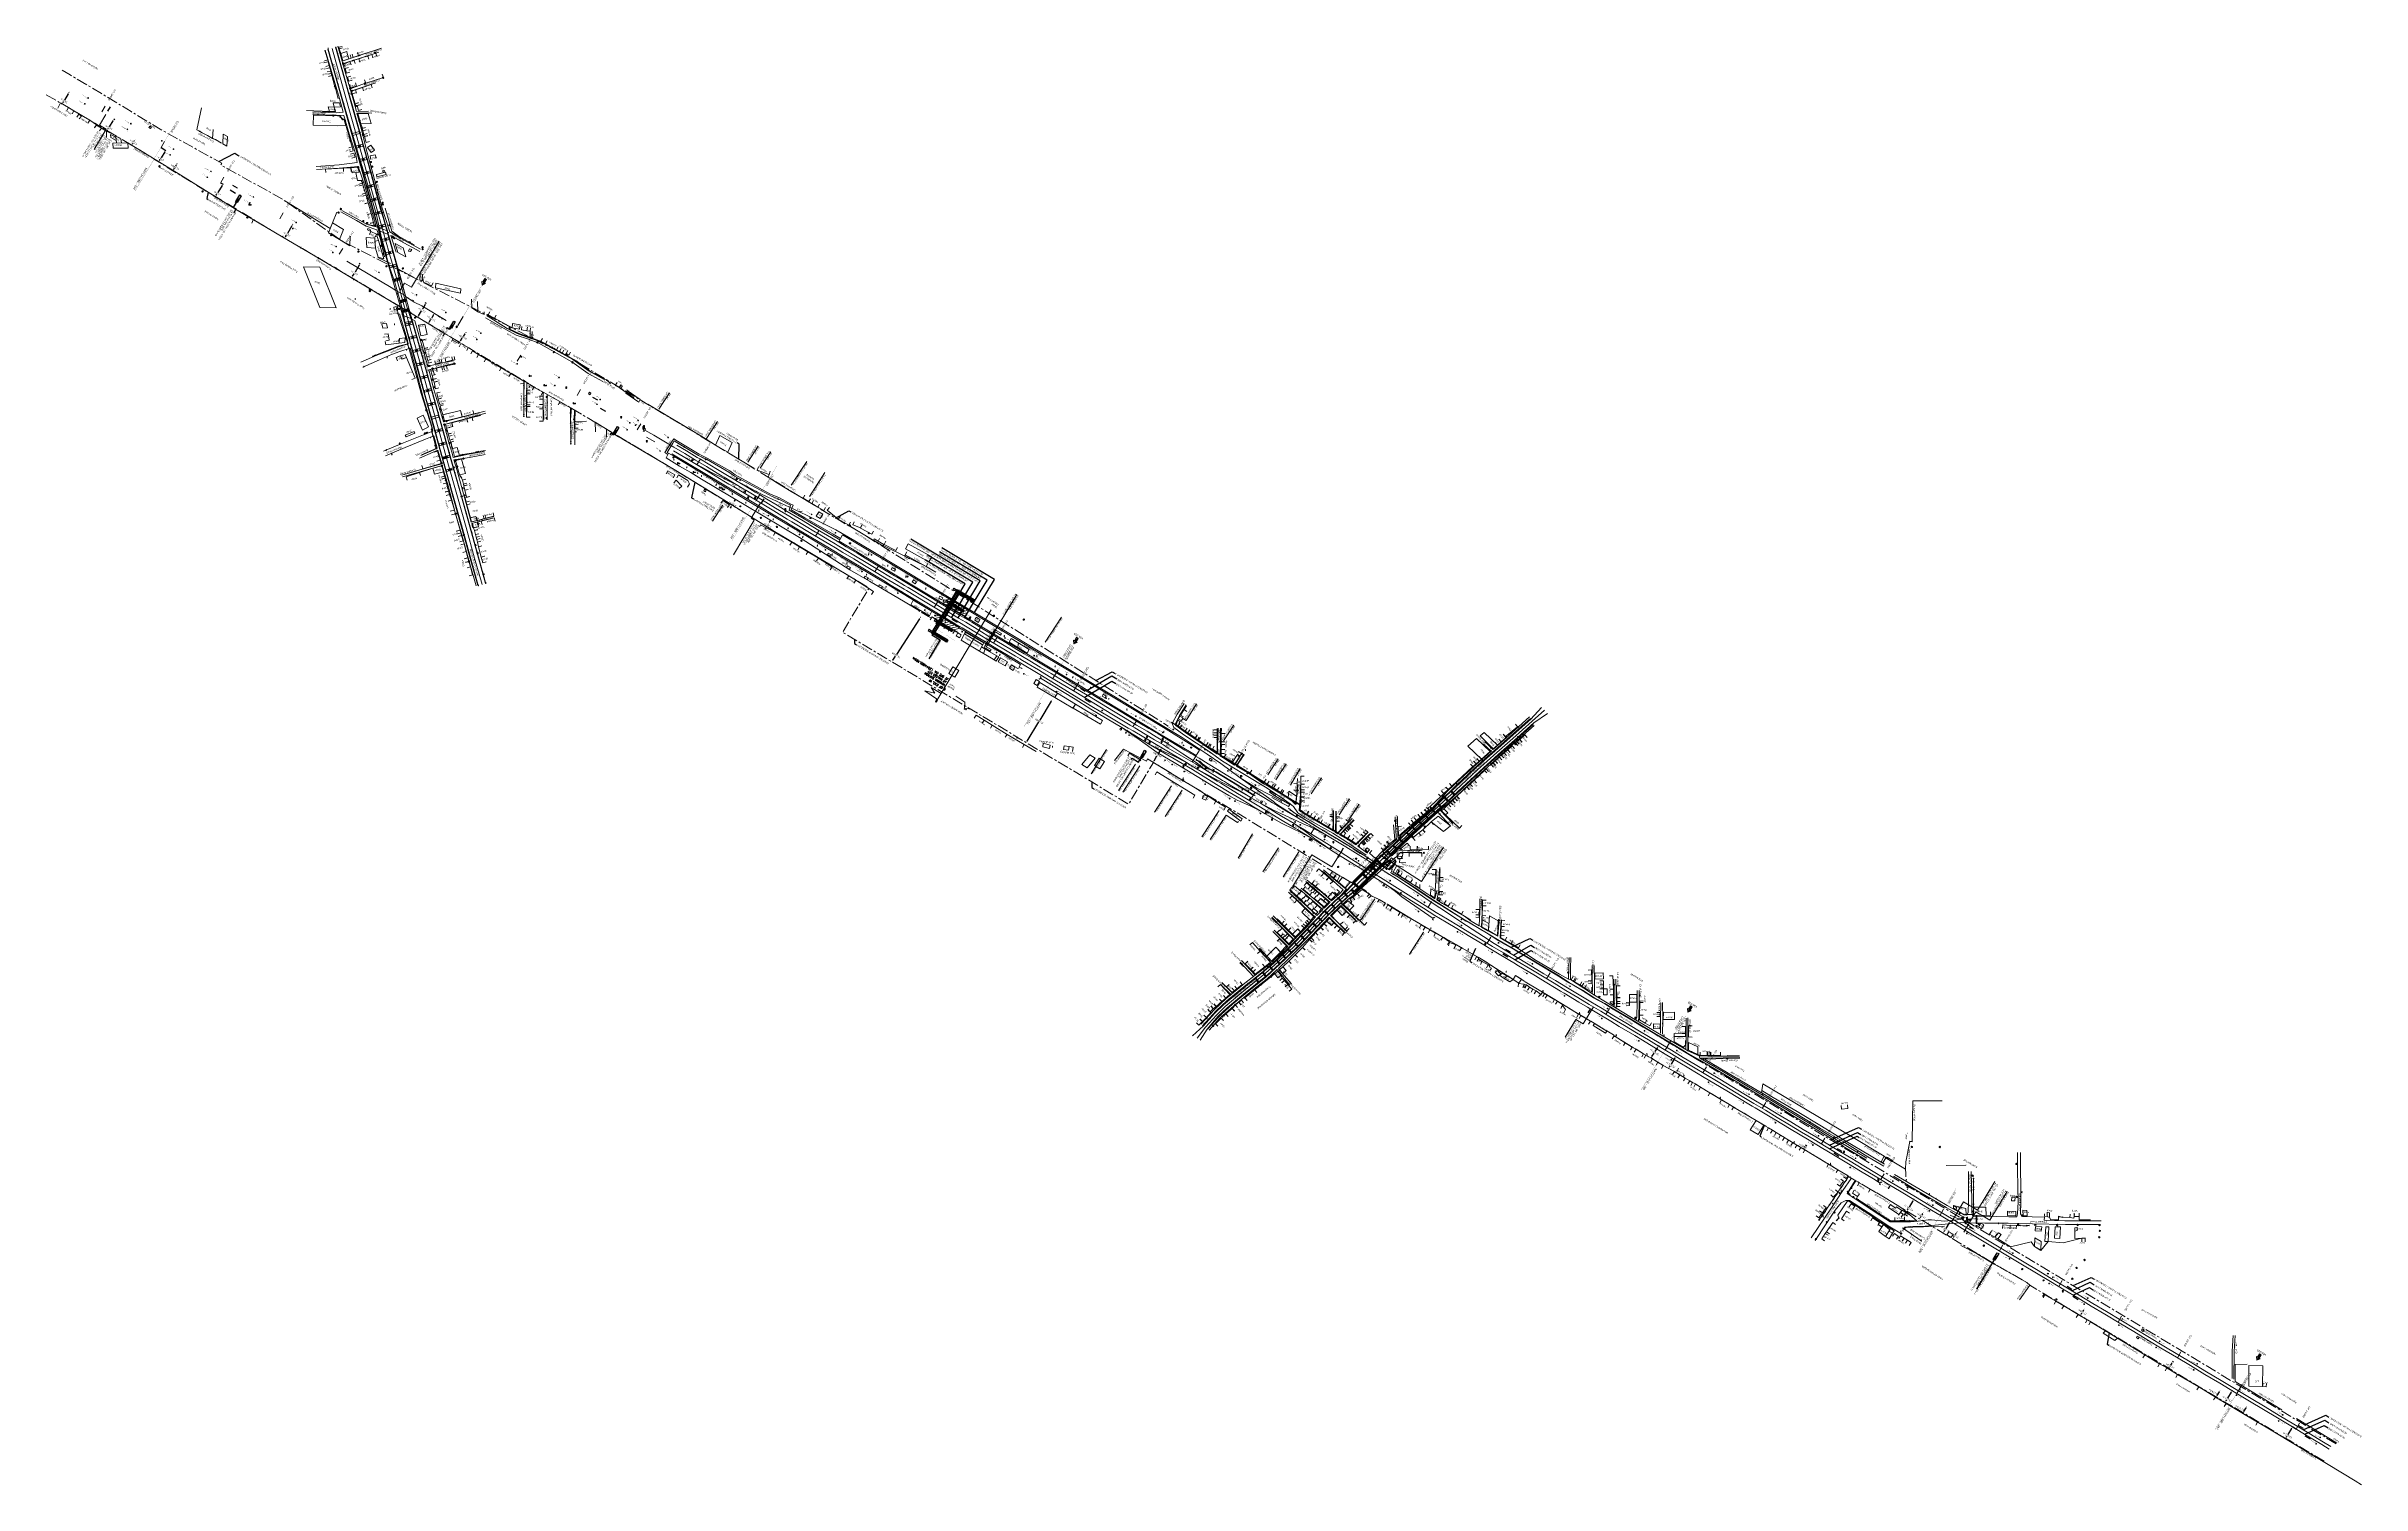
# Model space of a CAD drawing. Header units: metres. Extents: x -1651858 to 619161, y 795717 to 3398838.
# Drawn here: x 615815 to 619161, y 3396760 to 3398838 of the extents above; entities outside this region: 1.
import ezdxf
from ezdxf.enums import TextEntityAlignment as Align

# ---------------------------------------------------------------- set-up
doc = ezdxf.new("R2010")
doc.units = ezdxf.units.M
doc.header["$MEASUREMENT"] = 0
for name, pattern in [('CENTER', [50.8, 31.75, -6.35, 6.35, -6.35]), ('DASHED', [0.75, 0.5, -0.25]), ('PHANTOM2', [1.25, 0.625, -0.125, 0.125, -0.125, 0.125, -0.125])]:
    doc.linetypes.add(name, pattern=pattern)
doc.layers.get('Defpoints').update_dxf_attribs({"lineweight": 0})
for name, color, linetype in [('AA_P_CEN_0.05', 2, 'CENTER'), ('AA_P_CON_0.30', 1, 'Continuous'), ('col', 7, 'Continuous'), ('DRAIN CULVERT', 1, 'Continuous'), ('IR PROPOSALS', 190, 'Continuous'), ('Structures', 7, 'Continuous')]:
    doc.layers.add(name, color=color, linetype=linetype)
for name, color, linetype, lineweight in [('Arch', 7, 'Continuous', 0), ('Bench_Mark', 7, 'Continuous', 0), ('Bounary Dim', 10, 'Continuous', 13), ('Bridge Parapet', 7, 'Continuous', 0), ('Building Under Cons.', 251, 'Continuous', 0), ('CANAL BOTTOM', 5, 'Continuous', 0), ('Cart Track', 34, 'Continuous', 0), ('Commercial Building Pucca', 251, 'Continuous', 0), ('Commercial Building Semipucca', 251, 'Continuous', 0), ('Compound Wall', 251, 'Continuous', 0), ('Culvert Parapet', 7, 'Continuous', 0), ('DFCC BOUNDARY', 6, 'CENTER', 0), ('Drain Top', 5, 'Continuous', 0), ('Educational Building Pucca', 251, 'Continuous', 0), ('Electric Pole', 251, 'Continuous', 0), ('Exg track', 7, 'Continuous', 0), ('EXISTING BRIDGE DETAILS', 7, 'Continuous', 0), ('Existing Chainage', 7, 'Continuous', 0), ('Existing IR Track', 143, 'Continuous', 0), ('Existing Railway Boundary', 7, 'CENTER', 0), ('Fence', 251, 'F-LINE', 0), ('flow direction', 7, 'Continuous', 0), ('Flyover', 34, 'Continuous', 0), ('Footpath', 251, 'Continuous', 0), ('Footpath Over Bridge', 7, 'Continuous', 0), ('Gate', 251, 'Continuous', 0), ('Govt buliding', 251, 'Continuous', 0), ('Grill', 251, 'Continuous', 0), ('Hut', 251, 'Continuous', 0), ('KHANNA STATION', 7, 'Continuous', 0), ("KHANNA STN. SRJ's", 251, 'Continuous', 0), ('KM STONE', 7, 'Continuous', 0), ('Lamp_Post', 7, 'Continuous', 0), ('LC DETAILS IN PLAN', 7, 'Continuous', 0), ('LIFT', 6, 'Continuous', 13), ('MATCH LINE', 7, 'Continuous', 0), ('Name Board', 251, 'Continuous', 0), ('Ofc Pillar', 251, 'Continuous', 0), ('OHE', 8, 'Continuous', 0), ('OHE MAST', 8, 'Continuous', 0), ('OHE MAST TEXT', 8, 'Continuous', 0), ('Piers_Abutment', 7, 'Continuous', 0), ('Platform', 7, 'Continuous', 0), ('PROPOSED DFCC TRACK', 1, 'Continuous', 0), ('Religious_Place', 251, 'Continuous', 0), ('Residential Building Pucca', 251, 'Continuous', 0), ('Residential Building Semipucca', 251, 'Continuous', 0), ('Retaining Wall', 251, 'Continuous', 0), ('SH.NOS', 251, 'Continuous', 0), ('Shed', 251, 'Continuous', 0), ('Side Details', 251, 'Continuous', 0), ('Sign Board', 251, 'Continuous', 0), ('SRJ CH. in Station', 7, 'Continuous', 0), ('SRJ13A', 251, 'Continuous', 0), ('STEEL', 5, 'Continuous', 25), ('Step', 7, 'Continuous', 0), ('STOP', 251, 'Continuous', 0), ('Subroad Edge', 34, 'Continuous', 0), ('Tbm Pillar', 251, 'Continuous', 0), ('Telephone Junction Box', 251, 'Continuous', 0), ('Telephone_Pole', 251, 'Continuous', 0), ('Text', 251, 'Continuous', 0), ('Text1', 251, 'Continuous', 0), ('TJB', 251, 'Continuous', 0), ('Transformer', 251, 'Continuous', 0), ('Trolley Stand', 7, 'Continuous', 0), ('Village Area', 251, 'Continuous', 0), ('Village Name', 7, 'Continuous', 0), ('Well', 5, 'Continuous', 0), ('Wing Wall', 7, 'Continuous', 0)]:
    doc.layers.add(name, color=color, linetype=linetype, lineweight=lineweight)
doc.styles.add('arial', font='arial.ttf')
doc.styles.add('CUT-FILL', font='cut-fill.shx', dxfattribs={"height": 2})
doc.styles.add('NB', font='arial.ttf', dxfattribs={"height": 1.5})
doc.styles.add('notes', font='romans.shx', dxfattribs={"height": 2})
doc.styles.add('ROMANT', font='romant.shx')
doc.styles.get("Standard").update_dxf_attribs({"font": 'arial.ttf'})
doc.styles.add('Style-Arial', font='arial.ttf')
doc.styles.add('Text', font='arial.ttf', dxfattribs={"height": 2})
doc.styles.add('Vill txt', font='arial.ttf', dxfattribs={"height": 3})
doc.linetypes.add('F-LINE', pattern='A,0.6,["X",Standard,S=0.3,R=0,X=0,Y=-0.15],0.1', length=0.7)
doc.dimstyles.new('DIM', dxfattribs={"dimtxt": 2.5, "dimasz": 2.5, "dimexe": 0.18, "dimexo": 0.0625, "dimgap": 0.09, "dimtad": 0, "dimtih": 1, "dimtoh": 1, "dimdec": 3, "dimzin": 0, "dimdsep": 46, "dimtxsty": 'Standard', "dimcen": 0.09, "dimadec": 0, "dimazin": 0, "dimtfac": 1, "dimtdec": 3, "dimtofl": 0, "dimtmove": 0, "dimatfit": 3, "dimfxl": 1, "dimtolj": 1, "dimtzin": 0, "dimarcsym": 0})
doc.dimstyles.new('ISO-25', dxfattribs={"dimtxt": 2.5, "dimasz": 2.5, "dimexe": 1.25, "dimexo": 0.625, "dimtad": 1, "dimtxsty": 'Standard', "dimcen": 2.5, "dimadec": 0, "dimazin": 0, "dimtfac": 1, "dimtmove": 0, "dimatfit": 3, "dimfxl": 1, "dimarcsym": 0})
doc.dimstyles.get("Standard").update_dxf_attribs({"dimtxt": 2.5, "dimasz": 0.18, "dimexe": 0.18, "dimexo": 0.0625, "dimgap": 0.09, "dimtad": 0, "dimtih": 1, "dimtoh": 1, "dimdec": 3, "dimzin": 0, "dimdsep": 46, "dimtxsty": 'Standard', "dimcen": 0.09, "dimadec": 0, "dimazin": 0, "dimtfac": 1, "dimtdec": 3, "dimtofl": 0, "dimtmove": 0, "dimatfit": 3, "dimfxl": 1, "dimtolj": 1, "dimtzin": 0, "dimarcsym": 0})
pattern_1 = [(134.9154, (184, 2e-06), (-2248.38, -2241.75), [])]

# ---------------------------------------------------------------- blocks, each defined once
blk = doc.blocks.new('GT')
at = {"layer": 'Gate'}
for p, q in [((-0.5, -0.5), (-0.5, 0.5)), ((-0.5, 0.5), (0.5, -0.5)), ((0.5, 0.5), (0.5, -0.5))]:
    blk.add_line(p, q, dxfattribs=at)
at = {"layer": 'Gate', "flags": 128}
blk.add_lwpolyline([(0.5, 0.5), (-0.5, -0.5)], dxfattribs=at)
blk = doc.blocks.new('BM')
at = {"extrusion": (0, 0, -1)}
blk.add_hatch(color=256, dxfattribs=at).paths.add_polyline_path([(-0.9, -0.9), (-0.9, 0.9), (0.9, 0.9), (0.9, -0.9)])
for p, q in [((0.9, 0.9), (-0.9, 0.9)), ((-0.9, 0.9), (-0.9, -0.9)), ((0.9, -0.9), (0.9, 0.9)), ((-0.9, -0.9), (0.9, -0.9))]:
    blk.add_line(p, q)
blk = doc.blocks.new('EP')
at = {"extrusion": (0, 0, -1)}
blk.add_hatch(color=8, dxfattribs=at).paths.add_polyline_path([(-0.3, -0.2), (-0.9, 0), (-0.4, -0.1), (-0.4, 0.2), (0.2, -0.1), (0.2, 0.2), (0.9, 0), (0.3, 0.1), (0.3, -0.2), (-0.3, 0)])
at = {"color": 8}
for p, q in [((-0.9, 0), (-0.2, 0.2)), ((-0.3, 0.1), (-0.9, 0)), ((-0.3, -0.2), (-0.3, 0.1)), ((0.3, 0), (-0.3, -0.2)), ((-0.2, -0.1), (0.4, 0.2)), ((-0.2, 0.2), (-0.2, -0.1)), ((0.3, -0.2), (0.3, 0)), ((0.4, 0.2), (0.4, -0.1)), ((0.9, 0), (0.3, -0.2)), ((0.4, -0.1), (0.9, 0))]:
    blk.add_line(p, q, dxfattribs=at)
blk.add_circle((0, 0), 1, dxfattribs=at)
blk = doc.blocks.new('LP')
at = {"flags": 128}
for points in [[(0, 0), (0, 1.5)], [(0.3, 1.3), (0.4, 1.3)]]:
    blk.add_lwpolyline(points, dxfattribs=at)
for centre, radius, start, end in [((0.1, 1), 0.519, 57.6425, 97.3165), ((0.3, 1.3), 0.094, 11.7012, 168.0476)]:
    blk.add_arc(centre, radius, start, end)
at = {"extrusion": (0, 0, -1)}
blk.add_ellipse((0, 0), major_axis=(0.308, 0), ratio=0.400495, dxfattribs=at)
blk.add_ellipse((0.3, 1.4), major_axis=(0.0017, 0.0438), ratio=0.461056, start_param=1.74022, end_param=4.575836)
blk = doc.blocks.new('NB')
for p, q in [((-1, 0.8), (-1, 2)), ((-1, 2), (1, 2)), ((-1, 0.8), (1, 0.8)), ((-0.1, 0.8), (-0.1, 0)), ((-0.1, 0), (0.1, 0)), ((0.1, 0.8), (0.1, 0)), ((1, 2), (1, 0.8))]:
    blk.add_line(p, q)
at = {"insert": (0, 1.5), "char_height": 0.988, "attachment_point": 5, "rotation": 180, "line_spacing_factor": 0.6, "style": 'NB'}
blk.add_mtext('\\H1x;\\W1.02537;NB', dxfattribs=at)
blk = doc.blocks.new('SIG')
for color, points in [(1, [(-0.2, 0.4, 0.180295), (0, 0.3, -0.00255), (0, 0.3, -0.00255), (0, 0.3, 0.180295), (0.2, 0.4, -0.002654), (0.2, 0.4, 0.184495), (0.3, 0.7, 1.000001), (-0.3, 0.7, 0.184495), (-0.2, 0.4, -0.002654)]), (2, [(0.2, -0.2, -0.002654), (0.2, -0.2, 0.184495), (0.3, 0, 1.000001), (-0.3, 0, 0.184495), (-0.2, -0.2, -0.002654), (-0.2, -0.2, 0.180295), (0, -0.3, -0.00255), (0, -0.3, -0.00255), (0, -0.3, 0.180295)]), (3, [(0.2, -0.9, -0.002654), (0.2, -0.9, 0.184495), (0.3, -0.6, 1.000001), (-0.3, -0.6, 0.184495), (-0.2, -0.9, -0.002654), (-0.2, -0.9, 0.395599)])]:
    blk.add_hatch(color=color).paths.add_polyline_path(points)
for p, q in [((-0.3, 1), (-0.3, -0.9)), ((0.3, -0.9), (0.3, 1))]:
    blk.add_line(p, q)
at = {"flags": 128}
for points in [[(-0.3, 1), (-0.8, 1, 0.198758), (-0.4, 0.4, 0.003814), (-0.3, 0.4)], [(-0.3, 0.3), (-0.8, 0.3, 0.198758), (-0.4, -0.2, 0.003727), (-0.3, -0.3)], [(0.3, 1), (0.8, 1, -0.198758), (0.4, 0.4, -0.003814), (0.3, 0.4)], [(0.3, 0.3), (0.8, 0.3, -0.198758), (0.4, -0.2, -0.003727), (0.3, -0.3)], [(-0.3, -0.3), (-0.8, -0.3, 0.198758), (-0.4, -0.9, 0.003639), (-0.3, -0.9)], [(0.3, -0.3), (0.8, -0.3, -0.198758), (0.4, -0.9, -0.003639), (0.3, -0.9)]]:
    blk.add_lwpolyline(points, format="xyb", dxfattribs=at)
for centre, radius, start, end in [((0, 0.9), 0.324, 12.4049, 167.5951), ((0, 0.8), 0.357, 27.7578, 152.2422), ((0, -0.9), 0.324, 181.4572, 358.5428)]:
    blk.add_arc(centre, radius, start, end)
blk = doc.blocks.new('STOP')
at = {"layer": 'SRJ13A', "flags": 128}
blk.add_lwpolyline([(0, 1.3), (0, 0)], dxfattribs=at)
at = {"layer": 'SRJ13A'}
blk.add_3dface([(0.8, 5.4), (-0.8, 5.4), (-0.8, 1.3), (0.8, 1.3)], dxfattribs=at)
at = {"layer": 'SRJ13A', "char_height": 0.739, "attachment_point": 7, "rotation": 180, "line_spacing_factor": 0.6, "style": 'CUT-FILL'}
for s, insert in [('O', (0.3, 3.5)), ('P', (0.2, 2.5)), ('S', (0.3, 5.5)), ('T', (0.2, 4.5))]:
    blk.add_mtext(s, dxfattribs=dict(at, insert=insert))
blk = doc.blocks.new('TJB')
at = {"layer": 'TJB'}
for p, q in [((1, 0.6), (-1.1, 0.6)), ((-1.1, 0.6), (-1.1, -0.6)), ((1, -0.6), (1, 0.6)), ((-1.1, -0.6), (1, -0.6))]:
    blk.add_line(p, q, dxfattribs=at)
at = {"layer": 'TJB', "insert": (-0.9, -0.6), "char_height": 0.739, "attachment_point": 7, "line_spacing_factor": 0.6, "style": 'CUT-FILL'}
blk.add_mtext('TJB', dxfattribs=at)
blk = doc.blocks.new('TP')
at = {"layer": 'Telephone_Pole'}
blk.add_hatch(color=8, dxfattribs=at).paths.add_polyline_path([(0.5, 0.1, -0.516403), (0.5, 0, 0.157799), (0.4, -0.2, 0.257253), (0.4, -0.2), (0.7, -0.4, 0.297943), (0.7, -0.4, 0.213635), (0.9, -0.1, 0.292624), (0.9, 0.1, 0.314672), (-0.9, 0.1, 0.297888), (-0.9, -0.1, 0.205841), (-0.7, -0.4, 0.297943), (-0.7, -0.4), (-0.4, -0.2, 0.257253), (-0.4, -0.2, 0.155164), (-0.5, 0, -0.510878), (-0.5, 0.1, -0.167449)])
at = {"layer": 'Telephone_Pole', "color": 8}
for p, q in [((-0.7, -0.4), (-0.4, -0.2)), ((0.7, -0.4), (0.4, -0.2))]:
    blk.add_line(p, q, dxfattribs=at)
blk.add_circle((0, 0), 1.03, dxfattribs=at)
for centre, radius, start, end in [((0, -1.1), 1.5, 55.3659, 125.2353), ((0, -1.3), 1.5, 71.1943, 109.2181), ((-0.5, 0.1), 0.0243, 109.2181, 217.464), ((-0.8, -0.2), 0.402, 2.1844, 37.464), ((0.8, -0.2), 0.402, 141.9464, 177.8156), ((0.5, 0.1), 0.0243, 321.9464, 71.1943), ((0.7, -0.1), 0.194, 350.1231, 55.3659), ((-0.4, -0.2), 0.0258, 304.4776, 2.1844), ((0.4, -0.2), 0.0258, 177.8156, 235.5224), ((0.5, 0), 0.462, 301.8866, 350.1231), ((0.7, -0.4), 0.0258, 235.5224, 301.8866)]:
    blk.add_arc(centre, radius, start, end, dxfattribs=at)
for p in [(-0.4, -0.2), (0.4, -0.2)]:
    blk.add_point(p, dxfattribs=at)
blk = doc.blocks.new('TRF')
at = {"extrusion": (0, 0, -1)}
blk.add_hatch(color=256, dxfattribs=at).paths.add_polyline_path([(0.2, -0.4), (-1, 0.1), (-0.2, 0), (-0.4, 0.4), (1, -0.3), (0, 0)])
for p, q in [((-0.7, 0.7), (-0.7, -0.7)), ((-0.5, 0.7), (-0.7, 0.7)), ((-0.5, -0.7), (-0.5, 0.7)), ((0, 0.7), (0, -0.7)), ((0.2, 0.7), (0, 0.7)), ((0.2, -0.7), (0.2, 0.7)), ((0.7, 0.7), (0.7, -0.7)), ((0.9, 0.7), (0.7, 0.7)), ((0.9, -0.7), (0.9, 0.7)), ((-0.7, -0.7), (-0.5, -0.7)), ((0, -0.7), (0.2, -0.7)), ((0.7, -0.7), (0.9, -0.7))]:
    blk.add_line(p, q)
at = {"flags": 128}
blk.add_lwpolyline([(0.2, 0), (0.4, 0.4), (-1, -0.3), (0, 0), (-0.2, -0.4), (1, 0.1), (0.2, 0)], close=True, dxfattribs=at)
blk = doc.blocks.new('TSB')
at = {"const_width": 0.132, "flags": 128}
blk.add_lwpolyline([(-0.5, 0.8), (0.5, 0.8), (0, 1.9), (-0.5, 0.8)], close=True, dxfattribs=at)
at = {"const_width": 0.142, "flags": 128}
blk.add_lwpolyline([(0, 0.8), (0, 0)], dxfattribs=at)
blk = doc.blocks.new('TSB110')
at = {"layer": 'SH.NOS', "const_width": 0.132, "flags": 128}
blk.add_lwpolyline([(-0.5, 0.8), (0.5, 0.8), (0, 1.9), (-0.5, 0.8)], close=True, dxfattribs=at)
at = {"layer": 'SH.NOS', "const_width": 0.142, "flags": 128}
blk.add_lwpolyline([(0, 0.8), (0, 0)], dxfattribs=at)
at = {"layer": 'SH.NOS', "insert": (-0.2, 1), "char_height": 0.2, "attachment_point": 7, "line_spacing_factor": 0.6, "style": 'CUT-FILL'}
blk.add_mtext('110', dxfattribs=at)
blk = doc.blocks.new('TBM')
at = {"const_width": 0.042, "flags": 128}
blk.add_lwpolyline([(0.8, -0.8), (-0.8, -0.8), (-0.8, 0.8), (0.8, 0.8), (0.8, -0.8)], close=True, dxfattribs=at)
blk.add_3dface([(0.5, -0.5), (-0.5, -0.5), (-0.5, 0.5), (0.5, 0.5)])
blk = doc.blocks.new('OFC')
at = {"ltscale": 5}
for p, q in [((-0.5, 0), (-0.5, 1.2)), ((-0.5, 0), (0.5, 0)), ((0.5, 0), (0.5, 1.2))]:
    blk.add_line(p, q, dxfattribs=at)
blk.add_arc((0, 1.4), 0.48, 343.8979, 196.1021, dxfattribs=at)
for points in [[(-0.3, 1.1, 1.2), (-0.3, 1.1), (-0.3, 0.8), (-0.3, 0.8, 1.2)], [(0.4, 1.1, 1.2), (0.4, 1.1), (-0.3, 1.1), (-0.3, 1.1, 1.2)], [(0.4, 1.1), (0.4, 0.8), (-0.3, 0.8), (-0.3, 1.1)], [(0.4, 0.8, 1.2), (0.4, 1.1, 1.2), (-0.3, 1.1, 1.2), (-0.3, 0.8, 1.2)], [(-0.3, 0.8, 1.2), (-0.3, 0.8), (0.4, 0.8), (0.4, 0.8, 1.2)], [(0.4, 0.8, 1.2), (0.4, 0.8), (0.4, 1.1), (0.4, 1.1, 1.2)]]:
    blk.add_3dface(points)
at = {"ltscale": 5, "style": 'notes'}
blk.add_text('OFC', height=0.246, rotation=0, dxfattribs=at).set_placement((-0.3, 0.8))
at = {"style": 'notes'}
blk.add_text('OFC', height=0.937, rotation=180, dxfattribs=at).set_placement((3.2, 1, -359.2))
blk = doc.blocks.new('OHE MAST')
h = blk.add_hatch(color=256)
edge = h.paths.add_edge_path()
edge.add_arc((0, 0), 0.514, 0, 360)
at = {"const_width": 0.01, "flags": 128}
for points in [[(1.5, 3.5), (1.5, 2), (-1.5, 2), (-1.5, 3.5)], [(0, 2), (0, 0)]]:
    blk.add_lwpolyline(points, dxfattribs=at)
blk.add_circle((0, 0), 0.514)
blk = doc.blocks.new('KM POST PLAN')
at = {"extrusion": (0, 0, -1)}
h = blk.add_hatch(color=256, dxfattribs=at)
h.paths.add_polyline_path([(0, -20), (0, -8.5), (3, -8.5), (3, -20)])
h.paths.add_polyline_path([(0, -8.5), (0, 0), (6.3, -8.5), (3, -8.5)], flags=16)
at = {"flags": 128}
for points in [[(0, 0), (-6.3, -8.5), (6.3, -8.5)], [(0, 0), (0, -20)], [(0, 0), (6.3, -8.5)], [(3, -8.5), (3, -20), (-3, -20), (-3, -8.5)]]:
    blk.add_lwpolyline(points, dxfattribs=at)
at = {"style": 'Style-Arial'}
blk.add_attdef('KM-POST', text='', height=6, dxfattribs=at).set_placement((0, -26, -263.9), align=Align.MIDDLE_CENTER)
blk = doc.blocks.new('*D50')
at = {"layer": 'Bounary Dim', "color": 0, "lineweight": -2, "transparency": 16777216}
for p, q in [((618989.1, 3396863.4), (618989, 3396863.4)), ((618990.5, 3396865.5), (618993.7, 3396870.9)), ((618994.9, 3396873), (618994.8, 3396873.1))]:
    blk.add_line(p, q, dxfattribs=at)
at = {"layer": 'Bounary Dim', "color": 0, "transparency": 16777216}
for points in [[(618990.1, 3396865.7), (618990.8, 3396865.3), (618989.2, 3396863.3)], [(618993.3, 3396871.1), (618994.1, 3396870.6), (618995, 3396873)]]:
    blk.add_solid(points, dxfattribs=at)
at = {"layer": 'Defpoints', "color": 0, "transparency": 16777216}
for p in [(618989.2, 3396863.3), (618995, 3396873), (618995, 3396873)]:
    blk.add_point(p, dxfattribs=at)
at = {"layer": 'Bounary Dim', "color": 0, "transparency": 16777216, "insert": (618984.6, 3396870.4), "char_height": 2.5, "attachment_point": 5, "rotation": 150}
blk.add_mtext('\\A1;11.277m', dxfattribs=at)
blk = doc.blocks.new('*D51')
at = {"layer": 'Bounary Dim', "color": 0, "lineweight": -2, "transparency": 16777216}
for p, q in [((618951.9, 3396888.7), (618955.1, 3396894.1)), ((618956.3, 3396896.2), (618956.2, 3396896.3)), ((618950.5, 3396886.6), (618950.4, 3396886.6))]:
    blk.add_line(p, q, dxfattribs=at)
at = {"layer": 'Bounary Dim', "color": 0, "transparency": 16777216}
for points in [[(618954.7, 3396894.3), (618955.4, 3396893.8), (618956.4, 3396896.2)], [(618951.5, 3396888.9), (618952.2, 3396888.5), (618950.6, 3396886.5)]]:
    blk.add_solid(points, dxfattribs=at)
at = {"layer": 'Defpoints', "color": 0, "transparency": 16777216}
for p in [(618956.4, 3396896.2), (618956.4, 3396896.2), (618950.6, 3396886.5)]:
    blk.add_point(p, dxfattribs=at)
at = {"layer": 'Bounary Dim', "color": 0, "transparency": 16777216, "insert": (618945.8, 3396893.6), "char_height": 2.5, "attachment_point": 5, "rotation": 150}
blk.add_mtext('\\A1;11.263m', dxfattribs=at)
blk = doc.blocks.new('*D52')
at = {"layer": 'Bounary Dim', "color": 0, "lineweight": -2, "transparency": 16777216}
for p, q in [((618570.1, 3397114.9), (618569.7, 3397115.1)), ((618571.1, 3397117.2), (618571.9, 3397118.5)), ((618574.5, 3397122.8), (618573.3, 3397120.9)), ((618576, 3397124.8), (618575.6, 3397125))]:
    blk.add_line(p, q, dxfattribs=at)
at = {"layer": 'Bounary Dim', "color": 0, "transparency": 16777216}
for points in [[(618570.8, 3397117.4), (618571.5, 3397117), (618569.8, 3397115)], [(618574.1, 3397123), (618574.8, 3397122.6), (618575.8, 3397124.9)]]:
    blk.add_solid(points, dxfattribs=at)
at = {"layer": 'Defpoints', "color": 0, "transparency": 16777216}
for p in [(618570.1, 3397114.9), (618575.8, 3397124.9), (618576.1, 3397124.8)]:
    blk.add_point(p, dxfattribs=at)
at = {"layer": 'Bounary Dim', "color": 0, "transparency": 16777216, "insert": (618572.4, 3397119.8), "char_height": 2.5, "attachment_point": 5, "rotation": 150}
blk.add_mtext('\\A1;11.533m', dxfattribs=at)
blk = doc.blocks.new('*D53')
at = {"layer": 'Bounary Dim', "color": 0, "lineweight": -2, "transparency": 16777216}
for p, q in [((618521.8, 3397143.8), (618521.7, 3397143.9)), ((618523.2, 3397146), (618523.8, 3397147)), ((618526.3, 3397151.1), (618525.2, 3397149.4)), ((618527.5, 3397153.3), (618527.4, 3397153.4))]:
    blk.add_line(p, q, dxfattribs=at)
at = {"layer": 'Bounary Dim', "color": 0, "transparency": 16777216}
for points in [[(618522.8, 3397146.2), (618523.5, 3397145.7), (618521.9, 3397143.8)], [(618525.9, 3397151.3), (618526.6, 3397150.9), (618527.6, 3397153.3)]]:
    blk.add_solid(points, dxfattribs=at)
at = {"layer": 'Defpoints', "color": 0, "transparency": 16777216}
for p in [(618521.9, 3397143.8), (618527.6, 3397153.3), (618527.6, 3397153.3)]:
    blk.add_point(p, dxfattribs=at)
at = {"layer": 'Bounary Dim', "color": 0, "transparency": 16777216, "insert": (618524.6, 3397148.2), "char_height": 2.5, "attachment_point": 5, "rotation": 150}
blk.add_mtext('\\A1;11.031m', dxfattribs=at)
blk = doc.blocks.new('*D54')
at = {"layer": 'Bounary Dim', "color": 0, "lineweight": -2, "transparency": 16777216}
for p, q in [((617232.4, 3397834.1), (617249, 3397861.8)), ((617267.1, 3397891.9), (617250.5, 3397864.2)), ((617268.4, 3397894.1), (617268.3, 3397894.1)), ((617231, 3397832), (617230.9, 3397832.1))]:
    blk.add_line(p, q, dxfattribs=at)
at = {"layer": 'Bounary Dim', "color": 0, "transparency": 16777216}
for points in [[(617266.8, 3397892.1), (617267.5, 3397891.7), (617268.4, 3397894)], [(617232, 3397834.4), (617232.7, 3397833.9), (617231.1, 3397832)]]:
    blk.add_solid(points, dxfattribs=at)
at = {"layer": 'Defpoints', "color": 0, "transparency": 16777216}
for p in [(617268.4, 3397894), (617268.4, 3397894), (617231.1, 3397832)]:
    blk.add_point(p, dxfattribs=at)
at = {"layer": 'Bounary Dim', "color": 0, "transparency": 16777216, "insert": (617249.7, 3397863), "char_height": 2.5, "attachment_point": 5, "rotation": 150}
blk.add_mtext('\\A1;72.408m', dxfattribs=at)
blk = doc.blocks.new('*D34')
at = {"layer": 'Bounary Dim', "color": 0, "lineweight": -2, "transparency": 16777216}
for p, q in [((617076.7, 3398010.8), (617043.5, 3397959.4)), ((617078, 3398012.9), (617077.9, 3398013)), ((617036.7, 3397948.8), (617036.6, 3397948.9)), ((617038.1, 3397950.9), (617042.1, 3397957.1))]:
    blk.add_line(p, q, dxfattribs=at)
at = {"layer": 'Bounary Dim', "color": 0, "transparency": 16777216}
for points in [[(617076.4, 3398011), (617077.1, 3398010.6), (617078.1, 3398012.9)], [(617037.7, 3397951.1), (617038.4, 3397950.7), (617036.7, 3397948.8)]]:
    blk.add_solid(points, dxfattribs=at)
at = {"layer": 'Defpoints', "color": 0, "transparency": 16777216}
for p in [(617078.1, 3398012.9), (617078.1, 3398012.9), (617036.7, 3397948.8)]:
    blk.add_point(p, dxfattribs=at)
at = {"layer": 'Bounary Dim', "color": 0, "transparency": 16777216, "insert": (617042.8, 3397958.2), "char_height": 2.5, "attachment_point": 5, "rotation": 150}
blk.add_mtext('\\A1;76.261m', dxfattribs=at)
blk = doc.blocks.new('*D35')
at = {"layer": 'Bounary Dim', "color": 0, "lineweight": -2, "transparency": 16777216}
for p, q in [((616854.9, 3398142), (616853.6, 3398139.9)), ((616856.1, 3398144.2), (616856, 3398144.2)), ((616858.6, 3398148.3), (616858.5, 3398148.3)), ((616860, 3398150.4), (616861.3, 3398152.5))]:
    blk.add_line(p, q, dxfattribs=at)
at = {"layer": 'Bounary Dim', "color": 0, "transparency": 16777216}
for points in [[(616854.5, 3398142.2), (616855.2, 3398141.8), (616856.2, 3398144.1)], [(616859.6, 3398150.6), (616860.3, 3398150.2), (616858.7, 3398148.3)]]:
    blk.add_solid(points, dxfattribs=at)
at = {"layer": 'Defpoints', "color": 0, "transparency": 16777216}
for p in [(616856.2, 3398144.1), (616858.7, 3398148.3), (616858.7, 3398148.3)]:
    blk.add_point(p, dxfattribs=at)
at = {"layer": 'Bounary Dim', "color": 0, "transparency": 16777216, "insert": (616857.4, 3398146.2), "char_height": 2.5, "attachment_point": 5, "rotation": 150}
blk.add_mtext('\\A1;4.822m', dxfattribs=at)
blk = doc.blocks.new('*D36')
at = {"layer": 'Bounary Dim', "color": 0, "lineweight": -2, "transparency": 16777216}
for p, q in [((616804.5, 3398173.1), (616803.2, 3398171)), ((616805.7, 3398175.3), (616805.6, 3398175.3)), ((616808, 3398179), (616807.9, 3398179.1)), ((616809.4, 3398181.1), (616810.7, 3398183.2))]:
    blk.add_line(p, q, dxfattribs=at)
at = {"layer": 'Bounary Dim', "color": 0, "transparency": 16777216}
for points in [[(616804.1, 3398173.3), (616804.9, 3398172.9), (616805.8, 3398175.2)], [(616809, 3398181.3), (616809.7, 3398180.9), (616808.1, 3398179)]]:
    blk.add_solid(points, dxfattribs=at)
at = {"layer": 'Defpoints', "color": 0, "transparency": 16777216}
for p in [(616805.8, 3398175.2), (616808.1, 3398179), (616808.1, 3398179)]:
    blk.add_point(p, dxfattribs=at)
at = {"layer": 'Bounary Dim', "color": 0, "transparency": 16777216, "insert": (616806.9, 3398177.1), "char_height": 2.5, "attachment_point": 5, "rotation": 150}
blk.add_mtext('\\A1;4.377m', dxfattribs=at)
blk = doc.blocks.new('*D37')
at = {"layer": 'Bounary Dim', "color": 0, "lineweight": -2, "transparency": 16777216}
for p, q in [((616412.1, 3398410.4), (616412.2, 3398410.4)), ((616413.4, 3398412.6), (616415.8, 3398416.5)), ((616419.6, 3398422.8), (616417.2, 3398418.8)), ((616421, 3398424.9), (616421.1, 3398424.8))]:
    blk.add_line(p, q, dxfattribs=at)
at = {"layer": 'Bounary Dim', "color": 0, "transparency": 16777216}
for points in [[(616413, 3398412.8), (616413.7, 3398412.4), (616412.1, 3398410.5)], [(616419.3, 3398423), (616420, 3398422.6), (616421, 3398424.9)]]:
    blk.add_solid(points, dxfattribs=at)
at = {"layer": 'Defpoints', "color": 0, "transparency": 16777216}
for p in [(616412.1, 3398410.5), (616421, 3398424.9), (616421, 3398424.9)]:
    blk.add_point(p, dxfattribs=at)
at = {"layer": 'Bounary Dim', "color": 0, "transparency": 16777216, "insert": (616416.5, 3398417.7), "char_height": 2.5, "attachment_point": 5, "rotation": 150}
blk.add_mtext('\\A1;16.965m', dxfattribs=at)
blk = doc.blocks.new('*D38')
at = {"layer": 'Bounary Dim', "color": 0, "lineweight": -2, "transparency": 16777216}
for p, q in [((616002.6, 3398666.6), (616001.6, 3398664.8)), ((616003.6, 3398668.8), (616004, 3398668.6)), ((615997.7, 3398658.6), (615998.1, 3398658.4)), ((615999.2, 3398660.7), (616000.2, 3398662.4))]:
    blk.add_line(p, q, dxfattribs=at)
at = {"layer": 'Bounary Dim', "color": 0, "transparency": 16777216}
for points in [[(616002.2, 3398666.8), (616002.9, 3398666.4), (616003.8, 3398668.7)], [(615998.8, 3398660.9), (615999.5, 3398660.4), (615997.9, 3398658.5)]]:
    blk.add_solid(points, dxfattribs=at)
at = {"layer": 'Defpoints', "color": 0, "transparency": 16777216}
for p in [(616003.6, 3398668.9), (616003.8, 3398668.7), (615997.7, 3398658.6)]:
    blk.add_point(p, dxfattribs=at)
at = {"layer": 'Bounary Dim', "color": 0, "transparency": 16777216, "insert": (616000.9, 3398663.6), "char_height": 2.5, "attachment_point": 5, "rotation": 150}
blk.add_mtext('\\A1;11.839m', dxfattribs=at)
blk = doc.blocks.new('*D39')
at = {"layer": 'Bounary Dim', "color": 0, "lineweight": -2, "transparency": 16777216}
for p, q in [((615939.7, 3398697.3), (615940.2, 3398698.2)), ((615942.1, 3398701.4), (615941.6, 3398700.5)), ((615943.4, 3398703.5), (615943.3, 3398703.6)), ((615938.4, 3398695.2), (615938.3, 3398695.3))]:
    blk.add_line(p, q, dxfattribs=at)
at = {"layer": 'Bounary Dim', "color": 0, "transparency": 16777216}
for points in [[(615941.8, 3398701.6), (615942.5, 3398701.1), (615943.4, 3398703.5)], [(615939.4, 3398697.5), (615940.1, 3398697.1), (615938.4, 3398695.2)]]:
    blk.add_solid(points, dxfattribs=at)
at = {"layer": 'Defpoints', "color": 0, "transparency": 16777216}
for p in [(615943.4, 3398703.5), (615943.5, 3398703.5), (615938.5, 3398695.2)]:
    blk.add_point(p, dxfattribs=at)
at = {"layer": 'Bounary Dim', "color": 0, "transparency": 16777216, "insert": (615940.9, 3398699.3), "char_height": 2.5, "attachment_point": 5, "rotation": 150}
blk.add_mtext('\\A1;9.701m', dxfattribs=at)
blk = doc.blocks.new('*D45')
at = {"layer": 'Defpoints', "color": 0, "linetype": 'ByBlock', "ltscale": 5, "transparency": 16777216}
for p in [(619060.8, 3396843.1), (619065.9, 3396840.1), (619055.8, 3396823.3)]:
    blk.add_point(p, dxfattribs=at)
at = {"layer": 'DFCC BOUNDARY', "color": 0, "linetype": 'ByBlock', "lineweight": -2, "ltscale": 5, "transparency": 16777216}
for p, q in [((619055.7, 3396823.3), (619050.6, 3396826.4)), ((619052, 3396828.5), (619052.8, 3396829.9)), ((619059.5, 3396841), (619054.2, 3396832.2)), ((619065.8, 3396840.1), (619060.6, 3396843.2))]:
    blk.add_line(p, q, dxfattribs=at)
at = {"layer": 'DFCC BOUNDARY', "color": 0, "linetype": 'ByBlock', "ltscale": 5, "transparency": 16777216}
for points in [[(619051.6, 3396828.7), (619052.4, 3396828.3), (619050.7, 3396826.4)], [(619059.1, 3396841.2), (619059.8, 3396840.7), (619060.8, 3396843.1)]]:
    blk.add_solid(points, dxfattribs=at)
at = {"layer": 'DFCC BOUNDARY', "color": 0, "linetype": 'ByBlock', "ltscale": 5, "transparency": 16777216, "insert": (619053.5, 3396831), "char_height": 2.5, "attachment_point": 5, "rotation": 149}
blk.add_mtext('\\A1;19.540 m', dxfattribs=at)
blk = doc.blocks.new('*D46')
at = {"layer": 'Defpoints', "color": 0, "linetype": 'Continuous', "ltscale": 0.5, "transparency": 16777216}
for p in [(618973.6, 3396895.5), (618974.3, 3396895.1), (618964.2, 3396878.4)]:
    blk.add_point(p, dxfattribs=at)
at = {"layer": 'Existing Railway Boundary', "color": 0, "linetype": 'Continuous', "lineweight": -2, "ltscale": 0.5, "transparency": 16777216}
for p, q in [((618972.3, 3396893.4), (618967, 3396884.6)), ((618974.2, 3396895.1), (618973.4, 3396895.6)), ((618964.2, 3396878.4), (618963.3, 3396878.9)), ((618964.8, 3396880.9), (618965.6, 3396882.3))]:
    blk.add_line(p, q, dxfattribs=at)
at = {"layer": 'Existing Railway Boundary', "color": 0, "linetype": 'Continuous', "ltscale": 0.5, "transparency": 16777216}
for points in [[(618971.9, 3396893.6), (618972.6, 3396893.2), (618973.6, 3396895.5)], [(618964.4, 3396881.2), (618965.1, 3396880.7), (618963.5, 3396878.8)]]:
    blk.add_solid(points, dxfattribs=at)
at = {"layer": 'Existing Railway Boundary', "color": 0, "linetype": 'Continuous', "ltscale": 0.5, "transparency": 16777216, "insert": (618966.3, 3396883.5), "char_height": 2.5, "attachment_point": 5, "rotation": 149}
blk.add_mtext('\\A1;19.515 m', dxfattribs=at)
blk = doc.blocks.new('*D47')
at = {"layer": 'Defpoints', "color": 0, "linetype": 'Continuous', "ltscale": 0.5, "transparency": 16777216}
for p in [(618566.2, 3397140.3), (618566.4, 3397140.1), (618556.3, 3397123.2)]:
    blk.add_point(p, dxfattribs=at)
at = {"layer": 'Existing Railway Boundary', "color": 0, "linetype": 'Continuous', "lineweight": -2, "ltscale": 0.5, "transparency": 16777216}
for p, q in [((618557.3, 3397125.5), (618558.5, 3397127.5)), ((618564.9, 3397138.1), (618559.9, 3397129.8)), ((618566.4, 3397140.2), (618566, 3397140.4)), ((618556.2, 3397123.2), (618555.8, 3397123.4))]:
    blk.add_line(p, q, dxfattribs=at)
at = {"layer": 'Existing Railway Boundary', "color": 0, "linetype": 'Continuous', "ltscale": 0.5, "transparency": 16777216}
for points in [[(618556.9, 3397125.7), (618557.6, 3397125.3), (618556, 3397123.3)], [(618564.5, 3397138.4), (618565.2, 3397137.9), (618566.2, 3397140.3)]]:
    blk.add_solid(points, dxfattribs=at)
at = {"layer": 'Existing Railway Boundary', "color": 0, "linetype": 'Continuous', "ltscale": 0.5, "transparency": 16777216, "insert": (618559.2, 3397128.7), "char_height": 2.5, "attachment_point": 5, "rotation": 149}
blk.add_mtext('\\A1;19.766 m', dxfattribs=at)
blk = doc.blocks.new('*D48')
at = {"layer": 'Defpoints', "color": 0, "linetype": 'Continuous', "ltscale": 0.5, "transparency": 16777216}
for p in [(618513.6, 3397171.8), (618514.1, 3397171.5), (618503.9, 3397154.6)]:
    blk.add_point(p, dxfattribs=at)
at = {"layer": 'Existing Railway Boundary', "color": 0, "linetype": 'Continuous', "lineweight": -2, "ltscale": 0.5, "transparency": 16777216}
for p, q in [((618512.3, 3397169.7), (618507, 3397160.8)), ((618514, 3397171.6), (618513.4, 3397171.9)), ((618503.9, 3397154.6), (618503.3, 3397155)), ((618504.7, 3397157), (618505.6, 3397158.4))]:
    blk.add_line(p, q, dxfattribs=at)
at = {"layer": 'Existing Railway Boundary', "color": 0, "linetype": 'Continuous', "ltscale": 0.5, "transparency": 16777216}
for points in [[(618512, 3397169.9), (618512.7, 3397169.5), (618513.6, 3397171.8)], [(618504.4, 3397157.3), (618505.1, 3397156.8), (618503.4, 3397154.9)]]:
    blk.add_solid(points, dxfattribs=at)
at = {"layer": 'Existing Railway Boundary', "color": 0, "linetype": 'Continuous', "ltscale": 0.5, "transparency": 16777216, "insert": (618506.3, 3397159.6), "char_height": 2.5, "attachment_point": 5, "rotation": 149}
blk.add_mtext('\\A1;19.745 m', dxfattribs=at)
blk = doc.blocks.new('*D25')
at = {"layer": 'Defpoints', "color": 0, "linetype": 'Continuous', "ltscale": 0.5, "transparency": 16777216}
for p in [(618159.6, 3397361), (618169.7, 3397378.5), (618170, 3397378.3)]:
    blk.add_point(p, dxfattribs=at)
at = {"layer": 'Existing Railway Boundary', "color": 0, "linetype": 'Continuous', "lineweight": -2, "ltscale": 0.5, "transparency": 16777216}
for p, q in [((618159.5, 3397361.1), (618159.2, 3397361.3)), ((618160.6, 3397363.3), (618161.6, 3397365)), ((618168.4, 3397376.3), (618163, 3397367.3)), ((618169.9, 3397378.3), (618169.6, 3397378.6))]:
    blk.add_line(p, q, dxfattribs=at)
at = {"layer": 'Existing Railway Boundary', "color": 0, "linetype": 'Continuous', "ltscale": 0.5, "transparency": 16777216}
for points in [[(618160.2, 3397363.6), (618161, 3397363.1), (618159.3, 3397361.2)], [(618168.1, 3397376.5), (618168.8, 3397376.1), (618169.7, 3397378.5)]]:
    blk.add_solid(points, dxfattribs=at)
at = {"layer": 'Existing Railway Boundary', "color": 0, "linetype": 'Continuous', "ltscale": 0.5, "transparency": 16777216, "insert": (618162.3, 3397366.2), "char_height": 2.5, "attachment_point": 5, "rotation": 149}
blk.add_mtext('\\A1;20.174 m', dxfattribs=at)
blk = doc.blocks.new('*D26')
at = {"layer": 'Defpoints', "color": 0, "linetype": 'Continuous', "ltscale": 0.5, "transparency": 16777216}
for p in [(618144.4, 3397393.7), (618136.1, 3397374.9), (618146.6, 3397392.4)]:
    blk.add_point(p, dxfattribs=at)
at = {"layer": 'Existing Railway Boundary', "color": 0, "linetype": 'Continuous', "lineweight": -2, "ltscale": 0.5, "transparency": 16777216}
for p, q in [((618146.6, 3397392.4), (618144.2, 3397393.8)), ((618136.1, 3397374.9), (618133.7, 3397376.4)), ((618135.2, 3397378.4), (618138.2, 3397383.4)), ((618143.1, 3397391.6), (618139.6, 3397385.7))]:
    blk.add_line(p, q, dxfattribs=at)
at = {"layer": 'Existing Railway Boundary', "color": 0, "linetype": 'Continuous', "ltscale": 0.5, "transparency": 16777216}
for points in [[(618142.7, 3397391.8), (618143.4, 3397391.4), (618144.4, 3397393.7)], [(618134.8, 3397378.6), (618135.5, 3397378.2), (618133.9, 3397376.3)]]:
    blk.add_solid(points, dxfattribs=at)
at = {"layer": 'Existing Railway Boundary', "color": 0, "linetype": 'Continuous', "ltscale": 0.5, "transparency": 16777216, "insert": (618138.9, 3397384.6), "char_height": 2.5, "attachment_point": 5, "rotation": 149}
blk.add_mtext('\\A1;20.375 m', dxfattribs=at)
blk = doc.blocks.new('*D27')
at = {"layer": 'Defpoints', "color": 0, "linetype": 'ByBlock', "ltscale": 5, "transparency": 16777216}
for p in [(616254.8, 3398504.8), (616266.8, 3398524.9), (616268.4, 3398523.9)]:
    blk.add_point(p, dxfattribs=at)
at = {"layer": 'DFCC BOUNDARY', "color": 0, "linetype": 'ByBlock', "lineweight": -2, "ltscale": 5, "transparency": 16777216}
for p, q in [((616254.9, 3398504.7), (616256.6, 3398503.7)), ((616257.7, 3398506), (616259.7, 3398509.4)), ((616267.1, 3398521.8), (616261.1, 3398511.7)), ((616266.9, 3398524.8), (616268.6, 3398523.8))]:
    blk.add_line(p, q, dxfattribs=at)
at = {"layer": 'DFCC BOUNDARY', "color": 0, "linetype": 'ByBlock', "ltscale": 5, "transparency": 16777216}
for points in [[(616257.3, 3398506.2), (616258, 3398505.8), (616256.4, 3398503.8)], [(616266.8, 3398522), (616267.5, 3398521.6), (616268.4, 3398523.9)]]:
    blk.add_solid(points, dxfattribs=at)
at = {"layer": 'DFCC BOUNDARY', "color": 0, "linetype": 'ByBlock', "ltscale": 5, "transparency": 16777216, "insert": (616260.4, 3398510.5), "char_height": 2.5, "attachment_point": 5, "rotation": 149}
blk.add_mtext('\\A1;23.4 m', dxfattribs=at)
blk = doc.blocks.new('*D28')
at = {"layer": 'Defpoints', "color": 0, "linetype": 'ByBlock', "ltscale": 5, "transparency": 16777216}
for p in [(616362, 3398468.2), (616363.9, 3398467.1), (616349.8, 3398447.9)]:
    blk.add_point(p, dxfattribs=at)
at = {"layer": 'DFCC BOUNDARY', "color": 0, "linetype": 'ByBlock', "lineweight": -2, "ltscale": 5, "transparency": 16777216}
for p, q in [((616362.6, 3398464.9), (616358.5, 3398458.1)), ((616362, 3398468.2), (616364, 3398467)), ((616349.8, 3398447.8), (616351.8, 3398446.6)), ((616353, 3398448.9), (616357.1, 3398455.7))]:
    blk.add_line(p, q, dxfattribs=at)
at = {"layer": 'DFCC BOUNDARY', "color": 0, "linetype": 'ByBlock', "ltscale": 5, "transparency": 16777216}
for points in [[(616362.2, 3398465.1), (616362.9, 3398464.7), (616363.9, 3398467.1)], [(616352.6, 3398449.1), (616353.3, 3398448.6), (616351.7, 3398446.7)]]:
    blk.add_solid(points, dxfattribs=at)
at = {"layer": 'DFCC BOUNDARY', "color": 0, "linetype": 'ByBlock', "ltscale": 5, "transparency": 16777216, "insert": (616357.8, 3398456.9), "char_height": 2.5, "attachment_point": 5, "rotation": 149}
blk.add_mtext('\\A1;23.7 m', dxfattribs=at)
blk = doc.blocks.new('*D29')
at = {"layer": 'Defpoints', "color": 0, "linetype": 'ByBlock', "ltscale": 5, "transparency": 16777216}
for p in [(616170.8, 3398581), (616171.3, 3398580.8), (616159, 3398561.3)]:
    blk.add_point(p, dxfattribs=at)
at = {"layer": 'DFCC BOUNDARY', "color": 0, "linetype": 'ByBlock', "lineweight": -2, "ltscale": 5, "transparency": 16777216}
for p, q in [((616160.7, 3398563.1), (616162, 3398565.3)), ((616170, 3398578.6), (616163.4, 3398567.6)), ((616170.9, 3398581), (616171.4, 3398580.7)), ((616159, 3398561.2), (616159.5, 3398560.9))]:
    blk.add_line(p, q, dxfattribs=at)
at = {"layer": 'DFCC BOUNDARY', "color": 0, "linetype": 'ByBlock', "ltscale": 5, "transparency": 16777216}
for points in [[(616169.6, 3398578.9), (616170.4, 3398578.4), (616171.3, 3398580.8)], [(616160.3, 3398563.4), (616161, 3398562.9), (616159.4, 3398561)]]:
    blk.add_solid(points, dxfattribs=at)
at = {"layer": 'DFCC BOUNDARY', "color": 0, "linetype": 'ByBlock', "ltscale": 5, "transparency": 16777216, "insert": (616162.7, 3398566.5), "char_height": 2.5, "attachment_point": 5, "rotation": 149}
blk.add_mtext('\\A1;23.1 m', dxfattribs=at)
blk = doc.blocks.new('*D30')
at = {"layer": 'Defpoints', "color": 0, "linetype": 'ByBlock', "ltscale": 5, "transparency": 16777216}
for p in [(616066.9, 3398640.9), (616070.2, 3398638.9), (616056.1, 3398622.9)]:
    blk.add_point(p, dxfattribs=at)
at = {"layer": 'DFCC BOUNDARY', "color": 0, "linetype": 'ByBlock', "lineweight": -2, "ltscale": 5, "transparency": 16777216}
for p, q in [((616068.9, 3398636.8), (616062.9, 3398626.8)), ((616066.9, 3398640.9), (616070.4, 3398638.8)), ((616056.1, 3398622.8), (616059.6, 3398620.8)), ((616060.7, 3398623), (616061.5, 3398624.4))]:
    blk.add_line(p, q, dxfattribs=at)
at = {"layer": 'DFCC BOUNDARY', "color": 0, "linetype": 'ByBlock', "ltscale": 5, "transparency": 16777216}
for points in [[(616068.6, 3398637), (616069.3, 3398636.6), (616070.2, 3398638.9)], [(616060.3, 3398623.2), (616061, 3398622.8), (616059.4, 3398620.9)]]:
    blk.add_solid(points, dxfattribs=at)
at = {"layer": 'DFCC BOUNDARY', "color": 0, "linetype": 'ByBlock', "ltscale": 5, "transparency": 16777216, "insert": (616062.2, 3398625.6), "char_height": 2.5, "attachment_point": 5, "rotation": 149}
blk.add_mtext('\\A1;21.0 m', dxfattribs=at)
blk = doc.blocks.new('*D31')
at = {"layer": 'Defpoints', "color": 0, "linetype": 'ByBlock', "ltscale": 5, "transparency": 16777216}
for p in [(615970.8, 3398675.1), (615980.9, 3398691.9), (615987.6, 3398687.9)]:
    blk.add_point(p, dxfattribs=at)
at = {"layer": 'DFCC BOUNDARY', "color": 0, "linetype": 'ByBlock', "lineweight": -2, "ltscale": 5, "transparency": 16777216}
for p, q in [((615970.8, 3398675.1), (615977.6, 3398671)), ((615978.7, 3398673.2), (615979.5, 3398674.4)), ((615980.9, 3398691.9), (615987.7, 3398687.8)), ((615986.3, 3398685.7), (615980.9, 3398676.8))]:
    blk.add_line(p, q, dxfattribs=at)
at = {"layer": 'DFCC BOUNDARY', "color": 0, "linetype": 'ByBlock', "ltscale": 5, "transparency": 16777216}
for points in [[(615978.4, 3398673.4), (615979.1, 3398673), (615977.5, 3398671.1)], [(615985.9, 3398685.9), (615986.6, 3398685.5), (615987.6, 3398687.9)]]:
    blk.add_solid(points, dxfattribs=at)
at = {"layer": 'DFCC BOUNDARY', "color": 0, "linetype": 'ByBlock', "ltscale": 5, "transparency": 16777216, "insert": (615980.2, 3398675.6), "char_height": 2.5, "attachment_point": 5, "rotation": 149}
blk.add_mtext('\\A1;19.6 m', dxfattribs=at)
blk = doc.blocks.new('*D32')
at = {"layer": 'Defpoints', "color": 0, "linetype": 'ByBlock', "ltscale": 5, "transparency": 16777216}
for p in [(615912.6, 3398732.8), (615913.8, 3398732.1), (615904.1, 3398715.8)]:
    blk.add_point(p, dxfattribs=at)
at = {"layer": 'DFCC BOUNDARY', "color": 0, "linetype": 'ByBlock', "lineweight": -2, "ltscale": 5, "transparency": 16777216}
for p, q in [((615913.8, 3398732.1), (615912.5, 3398732.9)), ((615904, 3398715.8), (615902.7, 3398716.6)), ((615904.1, 3398718.7), (615904.6, 3398719.4)), ((615911.3, 3398730.7), (615906, 3398721.7))]:
    blk.add_line(p, q, dxfattribs=at)
at = {"layer": 'DFCC BOUNDARY', "color": 0, "linetype": 'ByBlock', "ltscale": 5, "transparency": 16777216}
for points in [[(615911, 3398730.9), (615911.7, 3398730.4), (615912.6, 3398732.8)], [(615903.8, 3398718.9), (615904.5, 3398718.4), (615902.9, 3398716.5)]]:
    blk.add_solid(points, dxfattribs=at)
at = {"layer": 'DFCC BOUNDARY', "color": 0, "linetype": 'ByBlock', "ltscale": 5, "transparency": 16777216, "insert": (615905.3, 3398720.6), "char_height": 2.5, "attachment_point": 5, "rotation": 149}
blk.add_mtext('\\A1;19.0 m', dxfattribs=at)
blk = doc.blocks.new('*D33')
at = {"layer": 'Defpoints', "color": 0, "linetype": 'ByBlock', "ltscale": 5, "transparency": 16777216}
for p in [(615847.3, 3398771.9), (615847.9, 3398771.5), (615837.4, 3398755.2)]:
    blk.add_point(p, dxfattribs=at)
at = {"layer": 'DFCC BOUNDARY', "color": 0, "linetype": 'ByBlock', "lineweight": -2, "ltscale": 5, "transparency": 16777216}
for p, q in [((615846.6, 3398769.4), (615841.3, 3398760.5)), ((615847.4, 3398771.8), (615848, 3398771.5)), ((615837.4, 3398755.2), (615838.1, 3398754.8)), ((615839.2, 3398757.1), (615839.9, 3398758.2))]:
    blk.add_line(p, q, dxfattribs=at)
at = {"layer": 'DFCC BOUNDARY', "color": 0, "linetype": 'ByBlock', "ltscale": 5, "transparency": 16777216}
for points in [[(615846.2, 3398769.6), (615846.9, 3398769.2), (615847.9, 3398771.5)], [(615838.8, 3398757.3), (615839.6, 3398756.8), (615837.9, 3398754.9)]]:
    blk.add_solid(points, dxfattribs=at)
at = {"layer": 'DFCC BOUNDARY', "color": 0, "linetype": 'ByBlock', "ltscale": 5, "transparency": 16777216, "insert": (615840.6, 3398759.3), "char_height": 2.5, "attachment_point": 5, "rotation": 149}
blk.add_mtext('\\A1;19.4 m', dxfattribs=at)
blk = doc.blocks.new('*D40')
at = {"layer": 'Bounary Dim', "color": 0, "lineweight": -2, "transparency": 16777216}
for p, q in [((618882.5, 3396926.4), (618881, 3396927.3)), ((618882.5, 3396929.4), (618882.9, 3396930.1)), ((618886.2, 3396935.5), (618884.3, 3396932.4)), ((618888.8, 3396936.8), (618887.3, 3396937.7))]:
    blk.add_line(p, q, dxfattribs=at)
at = {"layer": 'Bounary Dim', "color": 0, "transparency": 16777216}
for points in [[(618882.1, 3396929.6), (618882.8, 3396929.2), (618881.2, 3396927.3)], [(618885.8, 3396935.7), (618886.5, 3396935.3), (618887.5, 3396937.6)]]:
    blk.add_solid(points, dxfattribs=at)
at = {"layer": 'Defpoints', "color": 0, "transparency": 16777216}
for p in [(618881.2, 3396927.3), (618882.6, 3396926.4), (618888.9, 3396936.8)]:
    blk.add_point(p, dxfattribs=at)
at = {"layer": 'Bounary Dim', "color": 0, "transparency": 16777216, "insert": (618883.6, 3396931.3), "char_height": 2.5, "attachment_point": 5, "rotation": 150}
blk.add_mtext('\\A1;12.123m', dxfattribs=at)
blk = doc.blocks.new('*D41')
at = {"layer": 'Bounary Dim', "color": 0, "lineweight": -2, "transparency": 16777216}
for p, q in [((618754.2, 3397004.2), (618754.1, 3397004.3)), ((618755.6, 3397006.3), (618756.6, 3397008)), ((618758.9, 3397011.9), (618758, 3397010.3)), ((618760.2, 3397014.1), (618760.1, 3397014.2))]:
    blk.add_line(p, q, dxfattribs=at)
at = {"layer": 'Bounary Dim', "color": 0, "transparency": 16777216}
for points in [[(618755.2, 3397006.5), (618755.9, 3397006.1), (618754.3, 3397004.2)], [(618758.6, 3397012.1), (618759.3, 3397011.7), (618760.2, 3397014.1)]]:
    blk.add_solid(points, dxfattribs=at)
at = {"layer": 'Defpoints', "color": 0, "transparency": 16777216}
for p in [(618754.3, 3397004.2), (618760.2, 3397014.1), (618760.2, 3397014.1)]:
    blk.add_point(p, dxfattribs=at)
at = {"layer": 'Bounary Dim', "color": 0, "transparency": 16777216, "insert": (618757.3, 3397009.1), "char_height": 2.5, "attachment_point": 5, "rotation": 148.9656}
blk.add_mtext('\\A1;11.542m', dxfattribs=at)
blk = doc.blocks.new('*D42')
at = {"layer": 'Bounary Dim', "color": 0, "lineweight": -2, "transparency": 16777216}
for p, q in [((618355.9, 3397243.8), (618354, 3397244.9)), ((618355.9, 3397247.8), (618355.4, 3397247)), ((618358.9, 3397248.9), (618357, 3397250.1))]:
    blk.add_line(p, q, dxfattribs=at)
at = {"layer": 'Bounary Dim', "color": 0, "transparency": 16777216}
for points in [[(618355.1, 3397247.2), (618355.8, 3397246.8), (618354.1, 3397244.9)], [(618355.5, 3397248), (618356.3, 3397247.6), (618357.2, 3397250)]]:
    blk.add_solid(points, dxfattribs=at)
at = {"layer": 'Defpoints', "color": 0, "transparency": 16777216}
for p in [(618354.1, 3397244.9), (618355.9, 3397243.8), (618359, 3397248.9)]:
    blk.add_point(p, dxfattribs=at)
at = {"layer": 'Bounary Dim', "color": 0, "transparency": 16777216, "insert": (618353.3, 3397248.8), "char_height": 2.5, "attachment_point": 5, "rotation": 150}
blk.add_mtext('\\A1;5.961m', dxfattribs=at)
blk = doc.blocks.new('*D43')
at = {"layer": 'Bounary Dim', "color": 0, "lineweight": -2, "transparency": 16777216}
for p, q in [((618172.8, 3397360.9), (618173.5, 3397360.5)), ((618169.5, 3397355.5), (618170.2, 3397355)), ((618172, 3397358.5), (618171.3, 3397357.3))]:
    blk.add_line(p, q, dxfattribs=at)
at = {"layer": 'Bounary Dim', "color": 0, "transparency": 16777216}
for points in [[(618171.7, 3397358.7), (618172.4, 3397358.3), (618173.3, 3397360.6)], [(618171, 3397357.5), (618171.7, 3397357.1), (618170, 3397355.1)]]:
    blk.add_solid(points, dxfattribs=at)
at = {"layer": 'Defpoints', "color": 0, "transparency": 16777216}
for p in [(618172.7, 3397361), (618169.4, 3397355.5), (618170, 3397355.1)]:
    blk.add_point(p, dxfattribs=at)
at = {"layer": 'Bounary Dim', "color": 0, "transparency": 16777216, "insert": (618176.3, 3397355.1), "char_height": 2.5, "attachment_point": 5, "rotation": 150}
blk.add_mtext('\\A1;6.392m', dxfattribs=at)
blk = doc.blocks.new('*D44')
at = {"layer": 'Bounary Dim', "color": 0, "lineweight": -2, "transparency": 16777216}
for p, q in [((617414.7, 3397803.5), (617414.3, 3397803.7)), ((617415.7, 3397805.8), (617419.9, 3397812.9)), ((617425.5, 3397822.3), (617421.3, 3397815.2)), ((617427, 3397824.3), (617426.6, 3397824.6))]:
    blk.add_line(p, q, dxfattribs=at)
at = {"layer": 'Bounary Dim', "color": 0, "transparency": 16777216}
for points in [[(617415.3, 3397806), (617416.1, 3397805.6), (617414.4, 3397803.6)], [(617425.1, 3397822.5), (617425.9, 3397822.1), (617426.8, 3397824.5)]]:
    blk.add_solid(points, dxfattribs=at)
at = {"layer": 'Defpoints', "color": 0, "transparency": 16777216}
for p in [(617414.7, 3397803.5), (617426.8, 3397824.5), (617427.1, 3397824.3)]:
    blk.add_point(p, dxfattribs=at)
at = {"layer": 'Bounary Dim', "color": 0, "transparency": 16777216, "insert": (617420.6, 3397814.1), "char_height": 2.5, "attachment_point": 5, "rotation": 150}
blk.add_mtext('\\A1;24.219m', dxfattribs=at)
blk = doc.blocks.new('*D49')
at = {"layer": 'Bounary Dim', "color": 0, "lineweight": -2, "transparency": 16777216}
for p, q in [((616366.8, 3398437.6), (616366.7, 3398437.7)), ((616368.2, 3398439.7), (616370.6, 3398443.7)), ((616374.4, 3398450), (616372, 3398446)), ((616375.6, 3398452.2), (616375.5, 3398452.3))]:
    blk.add_line(p, q, dxfattribs=at)
at = {"layer": 'Bounary Dim', "color": 0, "transparency": 16777216}
for points in [[(616367.8, 3398439.9), (616368.5, 3398439.5), (616366.9, 3398437.6)], [(616374, 3398450.2), (616374.7, 3398449.8), (616375.7, 3398452.2)]]:
    blk.add_solid(points, dxfattribs=at)
at = {"layer": 'Defpoints', "color": 0, "transparency": 16777216}
for p in [(616366.9, 3398437.6), (616366.9, 3398437.6), (616375.7, 3398452.2)]:
    blk.add_point(p, dxfattribs=at)
at = {"layer": 'Bounary Dim', "color": 0, "transparency": 16777216, "insert": (616371.3, 3398444.9), "char_height": 2.5, "attachment_point": 5, "rotation": 150}
blk.add_mtext('\\A1;17.021m', dxfattribs=at)
blk = doc.blocks.new('LIFT-flat-1')
at = {"layer": 'LIFT'}
for p, q in [((-1032357, 144159), (-1032357, 147159)), ((-1032257, 144159), (-1032257, 147159)), ((-1031807, 147159), (-1031807, 147389)), ((-1030607, 147159), (-1030607, 147389)), ((-1030157, 144159), (-1030157, 147159)), ((-1030057, 144159), (-1030057, 147159))]:
    blk.add_line(p, q, dxfattribs=at)
at = {"layer": 'LIFT', "linetype": 'DASHED', "ltscale": 0.5}
for p, q in [((-1030607, 147324), (-1031807, 147324)), ((-1030607, 147224), (-1031807, 147224))]:
    blk.add_line(p, q, dxfattribs=at)
at = {"layer": 'LIFT'}
for points in [[(-1030607, 147159), (-1029977, 147159), (-1029977, 150119), (-1032437, 150119), (-1032437, 147159), (-1031807, 147159)], [(-1030607, 147389), (-1030207, 147389), (-1030207, 149889), (-1032207, 149889), (-1032207, 147389), (-1031807, 147389)]]:
    blk.add_lwpolyline(points, dxfattribs=at)
blk = doc.blocks.new('LIFT-flat-1-flat-1')
at = {"layer": 'LIFT'}
for p, q in [((-1032357, 144159), (-1032357, 147159)), ((-1032257, 144159), (-1032257, 147159)), ((-1031807, 147159), (-1031807, 147389)), ((-1030607, 147159), (-1030607, 147389)), ((-1030157, 144159), (-1030157, 147159)), ((-1030057, 144159), (-1030057, 147159))]:
    blk.add_line(p, q, dxfattribs=at)
at = {"layer": 'LIFT', "linetype": 'DASHED', "ltscale": 0.5}
for p, q in [((-1030607, 147324), (-1031807, 147324)), ((-1030607, 147224), (-1031807, 147224))]:
    blk.add_line(p, q, dxfattribs=at)
at = {"layer": 'LIFT'}
for points in [[(-1030607, 147159), (-1029977, 147159), (-1029977, 150119), (-1032437, 150119), (-1032437, 147159), (-1031807, 147159)], [(-1030607, 147389), (-1030207, 147389), (-1030207, 149889), (-1032207, 149889), (-1032207, 147389), (-1031807, 147389)]]:
    blk.add_lwpolyline(points, dxfattribs=at)
blk = doc.blocks.new('LIFT-flat-1-flat-3')
at = {"layer": 'LIFT'}
for p, q in [((-1032357, 144159), (-1032357, 147159)), ((-1032257, 144159), (-1032257, 147159)), ((-1031807, 147159), (-1031807, 147389)), ((-1030607, 147159), (-1030607, 147389)), ((-1030157, 144159), (-1030157, 147159)), ((-1030057, 144159), (-1030057, 147159))]:
    blk.add_line(p, q, dxfattribs=at)
at = {"layer": 'LIFT', "linetype": 'DASHED', "ltscale": 0.5}
for p, q in [((-1030607, 147324), (-1031807, 147324)), ((-1030607, 147224), (-1031807, 147224))]:
    blk.add_line(p, q, dxfattribs=at)
at = {"layer": 'LIFT'}
for points in [[(-1030607, 147159), (-1029977, 147159), (-1029977, 150119), (-1032437, 150119), (-1032437, 147159), (-1031807, 147159)], [(-1030607, 147389), (-1030207, 147389), (-1030207, 149889), (-1032207, 149889), (-1032207, 147389), (-1031807, 147389)]]:
    blk.add_lwpolyline(points, dxfattribs=at)
blk = doc.blocks.new('A$C6982e8d3')
at = {"layer": 'col', "color": 0, "ltscale": 1.5}
for points in [[(181, 179, 0.37311882), (166, 191), (-166, 191, 0.37311882), (-181, 179), (-192, 106, -0.37311882), (-199, 100), (-200, 100), (-200, 200), (200, 200), (200, 100), (199, 100, -0.37311882), (192, 106)], [(181, -179, -0.37311882), (166, -191), (-166, -191, -0.37311882), (-181, -179), (-192, -106, 0.37311882), (-199, -100), (-200, -100), (-200, -200), (200, -200), (200, -100), (199, -100, 0.37311882), (192, -106)]]:
    blk.add_lwpolyline(points, format="xyb", close=True, dxfattribs=at)
at = {"layer": 'STEEL', "color": 0}
blk.add_lwpolyline([(-325, -250), (325, -250), (325, 250), (-325, 250)], close=True, dxfattribs=at)
blk = doc.blocks.new('A$C6982e8d3-flat-1')
at = {"layer": 'col', "color": 190, "ltscale": 1.5}
for points in [[(181, 179, 0.37311882), (166, 191), (-166, 191, 0.37311882), (-181, 179), (-192, 106, -0.37311882), (-199, 100), (-200, 100), (-200, 200), (200, 200), (200, 100), (199, 100, -0.37311882), (192, 106)], [(181, -179, -0.37311882), (166, -191), (-166, -191, -0.37311882), (-181, -179), (-192, -106, 0.37311882), (-199, -100), (-200, -100), (-200, -200), (200, -200), (200, -100), (199, -100, 0.37311882), (192, -106)]]:
    blk.add_lwpolyline(points, format="xyb", close=True, dxfattribs=at)
at = {"layer": 'STEEL', "color": 190}
blk.add_lwpolyline([(-325, -250), (325, -250), (325, 250), (-325, 250)], close=True, dxfattribs=at)
blk = doc.blocks.new('A$C6982e8d3-flat-2')
at = {"layer": 'col', "color": 190, "ltscale": 1.5}
for points in [[(181, 179, 0.37311882), (166, 191), (-166, 191, 0.37311882), (-181, 179), (-192, 106, -0.37311882), (-199, 100), (-200, 100), (-200, 200), (200, 200), (200, 100), (199, 100, -0.37311882), (192, 106)], [(181, -179, -0.37311882), (166, -191), (-166, -191, -0.37311882), (-181, -179), (-192, -106, 0.37311882), (-199, -100), (-200, -100), (-200, -200), (200, -200), (200, -100), (199, -100, 0.37311882), (192, -106)]]:
    blk.add_lwpolyline(points, format="xyb", close=True, dxfattribs=at)
at = {"layer": 'STEEL', "color": 190}
blk.add_lwpolyline([(-325, -250), (325, -250), (325, 250), (-325, 250)], close=True, dxfattribs=at)
blk = doc.blocks.new('A$C6982e8d3-flat-3')
at = {"layer": 'col', "color": 190, "ltscale": 1.5}
for points in [[(181, 179, 0.37311882), (166, 191), (-166, 191, 0.37311882), (-181, 179), (-192, 106, -0.37311882), (-199, 100), (-200, 100), (-200, 200), (200, 200), (200, 100), (199, 100, -0.37311882), (192, 106)], [(181, -179, -0.37311882), (166, -191), (-166, -191, -0.37311882), (-181, -179), (-192, -106, 0.37311882), (-199, -100), (-200, -100), (-200, -200), (200, -200), (200, -100), (199, -100, 0.37311882), (192, -106)]]:
    blk.add_lwpolyline(points, format="xyb", close=True, dxfattribs=at)
at = {"layer": 'STEEL', "color": 190}
blk.add_lwpolyline([(-325, -250), (325, -250), (325, 250), (-325, 250)], close=True, dxfattribs=at)
blk = doc.blocks.new('A$C6982e8d3-flat-4')
at = {"layer": 'col', "color": 190, "ltscale": 1.5}
for points in [[(181, 179, 0.37311882), (166, 191), (-166, 191, 0.37311882), (-181, 179), (-192, 106, -0.37311882), (-199, 100), (-200, 100), (-200, 200), (200, 200), (200, 100), (199, 100, -0.37311882), (192, 106)], [(181, -179, -0.37311882), (166, -191), (-166, -191, -0.37311882), (-181, -179), (-192, -106, 0.37311882), (-199, -100), (-200, -100), (-200, -200), (200, -200), (200, -100), (199, -100, 0.37311882), (192, -106)]]:
    blk.add_lwpolyline(points, format="xyb", close=True, dxfattribs=at)
at = {"layer": 'STEEL', "color": 190}
blk.add_lwpolyline([(-325, -250), (325, -250), (325, 250), (-325, 250)], close=True, dxfattribs=at)
blk = doc.blocks.new('LIFT-flat-1-flat-2-flat-1')
at = {"layer": 'LIFT'}
for p, q in [((-1032357, 144159), (-1032357, 147159)), ((-1032257, 144159), (-1032257, 147159)), ((-1031807, 147159), (-1031807, 147389)), ((-1030607, 147159), (-1030607, 147389)), ((-1030157, 144159), (-1030157, 147159)), ((-1030057, 144159), (-1030057, 147159))]:
    blk.add_line(p, q, dxfattribs=at)
at = {"layer": 'LIFT', "linetype": 'DASHED', "ltscale": 0.5}
for p, q in [((-1030607, 147324), (-1031807, 147324)), ((-1030607, 147224), (-1031807, 147224))]:
    blk.add_line(p, q, dxfattribs=at)
at = {"layer": 'LIFT'}
for points in [[(-1030607, 147159), (-1029977, 147159), (-1029977, 150119), (-1032437, 150119), (-1032437, 147159), (-1031807, 147159)], [(-1030607, 147389), (-1030207, 147389), (-1030207, 149889), (-1032207, 149889), (-1032207, 147389), (-1031807, 147389)]]:
    blk.add_lwpolyline(points, dxfattribs=at)
blk = doc.blocks.new('*U69')
at = {"layer": 'AA_P_CON_0.30'}
blk.add_lwpolyline([(1650, 0), (-1650, 0)], dxfattribs=at)
blk = doc.blocks.new('*U70')
at = {"color": 0, "linetype": 'ByBlock', "lineweight": -2}
for p in [(0, 0), (0, -300), (0, -600), (0, -900), (0, -1200), (0, -1500), (0, -1800), (0, -2100), (0, -2400), (0, -2700), (0, -3000), (0, -3300), (0, -3600), (0, -3900), (0, -4200), (0, -4500), (0, -4800), (0, -5100), (0, -5400)]:
    blk.add_blockref('*U69', p, dxfattribs=at)
blk = doc.blocks.new('*U71')
at = {"layer": 'AA_P_CON_0.30'}
blk.add_lwpolyline([(1650, 0), (-1650, 0)], dxfattribs=at)
blk = doc.blocks.new('*U72')
at = {"color": 0, "linetype": 'ByBlock', "lineweight": -2}
for p in [(0, 0), (0, -300), (0, -600), (0, -900), (0, -1200), (0, -1500), (0, -1800), (0, -2100), (0, -2400), (0, -2700)]:
    blk.add_blockref('*U71', p, dxfattribs=at)
blk = doc.blocks.new('*U73')
at = {"layer": 'AA_P_CON_0.30'}
blk.add_lwpolyline([(1650, 0), (-1650, 0)], dxfattribs=at)
blk = doc.blocks.new('*U74')
at = {"color": 0, "linetype": 'ByBlock', "lineweight": -2}
for p in [(0, 0), (0, -300), (0, -600), (0, -900), (0, -1200), (0, -1500), (0, -1800), (0, -2100), (0, -2400), (0, -2700), (0, -3000), (0, -3300), (0, -3600), (0, -3900), (0, -4200), (0, -4500), (0, -4800), (0, -5100), (0, -5400)]:
    blk.add_blockref('*U73', p, dxfattribs=at)
blk = doc.blocks.new('*U67')
at = {"layer": 'AA_P_CON_0.30'}
blk.add_lwpolyline([(1650, 0), (-1650, 0)], dxfattribs=at)
blk = doc.blocks.new('*U68')
at = {"color": 0, "linetype": 'ByBlock', "lineweight": -2}
for p in [(0, 0), (0, -300), (0, -600), (0, -900), (0, -1200)]:
    blk.add_blockref('*U67', p, dxfattribs=at)
blk = doc.blocks.new('A$Caeafc557')
at = {"layer": 'Structures', "lineweight": 9}
h = blk.add_hatch(dxfattribs=at)
h.set_pattern_fill('ANSI31', color=256, scale=1000, angle=89.915383)
h.set_pattern_definition(pattern_1)
h.paths.add_polyline_path([(10212, -28526), (17562, -28526), (17618, 9606), (10268, 9606)])
h = blk.add_hatch(dxfattribs=at)
h.set_pattern_fill('ANSI31', color=256, scale=1000, angle=89.915383)
h.set_pattern_definition(pattern_1)
h.paths.add_polyline_path([(35172, -28526), (45522, -28526), (45579, 9606), (35229, 9606)])
at = {"layer": 'AA_P_CEN_0.05', "ltscale": 0.225}
for p, q in [((-9730, -1798), (-9730, 1762)), ((-7230, -1798), (-7230, 1762)), ((7020, -1798), (7020, 1762)), ((9520, -1798), (9520, 1762)), ((-9730, -23977), (-9730, -1200)), ((-7230, -23977), (-7230, -1200)), ((7020, -22602), (7020, -1200)), ((9520, -22602), (9520, -1200))]:
    blk.add_line(p, q, dxfattribs=at)
at = {"layer": 'AA_P_CEN_0.05', "color": 190, "ltscale": 0.225}
for p, q in [((39212, -1798), (39212, 1762)), ((59730, -1798), (59730, 1762)), ((62230, -1798), (62230, 1762)), ((9520, -1798), (9520, -1200)), ((39212, -21883), (39212, -1200)), ((41712, -1798), (41712, -1200)), ((41712, -21883), (41712, -1200)), ((59730, -26883), (59730, -1200)), ((62230, -26883), (62230, -1200))]:
    blk.add_line(p, q, dxfattribs=at)
at = {"layer": 'AA_P_CEN_0.05', "ltscale": 0.225}
for points in [[(8270, 0), (-12269, 0)], [(8270, 1200), (-10230, 1200)], [(-8480, 2293), (-8480, -2335)], [(8270, 2293), (8270, -2335)], [(8270, -1200), (-10230, -1200)], [(-10130, -6525), (-6830, -6525)], [(-10130, -12425), (-6830, -12425)], [(-10130, -18325), (-6830, -18325)], [(6620, -6525), (9920, -6525)], [(6620, -12425), (9920, -12425)], [(6620, -18325), (9920, -18325)]]:
    blk.add_lwpolyline(points, dxfattribs=at)
at = {"layer": 'AA_P_CEN_0.05', "color": 190, "ltscale": 0.225}
for points in [[(62730, 1200), (8270, 1200)], [(40462, 2293), (40462, -2335)], [(60980, 2293), (60980, -2335)], [(63568, 0), (8270, 0)], [(62730, -1200), (8270, -1200)], [(38812, -6525), (42112, -6525)], [(38812, -12425), (42112, -12425)], [(38812, -17425), (42112, -17425)], [(59330, -6525), (62630, -6525)], [(59330, -12425), (62630, -12425)], [(59330, -18325), (62630, -18325)], [(59330, -23325), (62630, -23325)]]:
    blk.add_lwpolyline(points, dxfattribs=at)
at = {"layer": 'AA_P_CON_0.30'}
for points in [[(8270, -1625), (-10230, -1625), (-10230, 1625), (8270, 1625)], [(-10130, -23525), (-10130, -1625)], [(-6830, -1925), (-10130, -1925)], [(-6830, -2225), (-10130, -2225)], [(-6830, -2525), (-10130, -2525)], [(-6830, -2825), (-10130, -2825)], [(-6830, -3125), (-10130, -3125)], [(-6830, -3425), (-10130, -3425)], [(-6830, -3425), (-10130, -3425)], [(-6830, -3725), (-10130, -3725)], [(-6830, -4025), (-10130, -4025)], [(-6830, -4025), (-10130, -4025)], [(-6830, -4325), (-10130, -4325)], [(-6830, -4625), (-10130, -4625)], [(-6830, -4925), (-10130, -4925)], [(-6830, -5225), (-10130, -5225)], [(-6830, -5525), (-10130, -5525)], [(-6830, -7525), (-10130, -7525)], [(-6830, -7825), (-10130, -7825)], [(-6830, -8125), (-10130, -8125)], [(-6830, -8425), (-10130, -8425)], [(-6830, -8725), (-10130, -8725)], [(-6830, -8725), (-10130, -8725)], [(-6830, -9025), (-10130, -9025)], [(-6830, -9325), (-10130, -9325)], [(-6830, -9625), (-10130, -9625)], [(-6830, -9925), (-10130, -9925)], [(-6830, -10225), (-10130, -10225)], [(-6830, -10525), (-10130, -10525)], [(-6830, -10525), (-10130, -10525)], [(-6830, -10825), (-10130, -10825)], [(-6830, -11125), (-10130, -11125)], [(-6830, -11425), (-10130, -11425)], [(-10105, -6900), (-10105, -6150), (-9355, -6150), (-9355, -6900), (-10105, -6900)], [(-10105, -12800), (-10105, -12050), (-9355, -12050), (-9355, -12800), (-10105, -12800)], [(-10005, -18600), (-10005, -18050), (-9455, -18050), (-9455, -18600), (-10005, -18600)], [(-7605, -6900), (-7605, -6150), (-6855, -6150), (-6855, -6900), (-7605, -6900)], [(-7605, -12800), (-7605, -12050), (-6855, -12050), (-6855, -12800), (-7605, -12800)], [(-7505, -18600), (-7505, -18050), (-6955, -18050), (-6955, -18600), (-7505, -18600)], [(-6830, -23525), (-6830, -1625)], [(6620, -22025), (6620, -1625)], [(9920, -1925), (6620, -1925)], [(9920, -2225), (6620, -2225)], [(9920, -2525), (6620, -2525)], [(9920, -2825), (6620, -2825)], [(9920, -3125), (6620, -3125)], [(9920, -3425), (6620, -3425)], [(9920, -3425), (6620, -3425)], [(9920, -3725), (6620, -3725)], [(9920, -4025), (6620, -4025)], [(9920, -4025), (6620, -4025)], [(9920, -4325), (6620, -4325)], [(9920, -4625), (6620, -4625)], [(9920, -4925), (6620, -4925)], [(9920, -5225), (6620, -5225)], [(9920, -5525), (6620, -5525)], [(9920, -7525), (6620, -7525)], [(9920, -7825), (6620, -7825)], [(9920, -8125), (6620, -8125)], [(9920, -8425), (6620, -8425)], [(9920, -8725), (6620, -8725)], [(9920, -8725), (6620, -8725)], [(9920, -9025), (6620, -9025)], [(9920, -9325), (6620, -9325)], [(9920, -9625), (6620, -9625)], [(9920, -9925), (6620, -9925)], [(9920, -10225), (6620, -10225)], [(9920, -10525), (6620, -10525)], [(9920, -10525), (6620, -10525)], [(9920, -10825), (6620, -10825)], [(9920, -11125), (6620, -11125)], [(9920, -11425), (6620, -11425)], [(6645, -6900), (6645, -6150), (7395, -6150), (7395, -6900), (6645, -6900)], [(6645, -12800), (6645, -12050), (7395, -12050), (7395, -12800), (6645, -12800)], [(6745, -18600), (6745, -18050), (7295, -18050), (7295, -18600), (6745, -18600)], [(9145, -6900), (9145, -6150), (9895, -6150), (9895, -6900), (9145, -6900)], [(9145, -12800), (9145, -12050), (9895, -12050), (9895, -12800), (9145, -12800)], [(9245, -18600), (9245, -18050), (9795, -18050), (9795, -18600), (9245, -18600)], [(9920, -22025), (9920, -1625)]]:
    blk.add_lwpolyline(points, dxfattribs=at)
at = {"layer": 'AA_P_CON_0.30', "color": 190}
for points in [[(8270, 1625), (62730, 1625), (62730, -1625), (8270, -1625)], [(42112, -1625), (38812, -1625)], [(38812, -21425), (38812, -1625)], [(42112, -1925), (38812, -1925)], [(42112, -2225), (38812, -2225)], [(42112, -2525), (38812, -2525)], [(42112, -2825), (38812, -2825)], [(42112, -3125), (38812, -3125)], [(42112, -3425), (38812, -3425)], [(42112, -3425), (38812, -3425)], [(42112, -3725), (38812, -3725)], [(42112, -4025), (38812, -4025)], [(42112, -4025), (38812, -4025)], [(42112, -4325), (38812, -4325)], [(42112, -4625), (38812, -4625)], [(42112, -4925), (38812, -4925)], [(42112, -5225), (38812, -5225)], [(42112, -5525), (38812, -5525)], [(42112, -7525), (38812, -7525)], [(42112, -7825), (38812, -7825)], [(42112, -8125), (38812, -8125)], [(42112, -8425), (38812, -8425)], [(42112, -8725), (38812, -8725)], [(42112, -8725), (38812, -8725)], [(42112, -9025), (38812, -9025)], [(42112, -9325), (38812, -9325)], [(42112, -9625), (38812, -9625)], [(42112, -9925), (38812, -9925)], [(42112, -10225), (38812, -10225)], [(42112, -10525), (38812, -10525)], [(42112, -10525), (38812, -10525)], [(42112, -10825), (38812, -10825)], [(42112, -11125), (38812, -11125)], [(42112, -11425), (38812, -11425)], [(42112, -13425), (38812, -13425)], [(42112, -13425), (38812, -13425)], [(42112, -13725), (38812, -13725)], [(42112, -14025), (38812, -14025)], [(42112, -14325), (38812, -14325)], [(42112, -14625), (38812, -14625)], [(42112, -14925), (38812, -14925)], [(42112, -14925), (38812, -14925)], [(42112, -15225), (38812, -15225)], [(42112, -15525), (38812, -15525)], [(42112, -15825), (38812, -15825)], [(42112, -16125), (38812, -16125)], [(42112, -16425), (38812, -16425)], [(42112, -16725), (38812, -16725)], [(42112, -16725), (38812, -16725)], [(42112, -17025), (38812, -17025)], [(42112, -17325), (38812, -17325)], [(42112, -19325), (38812, -19325)], [(42112, -19625), (38812, -19625)], [(42112, -19925), (38812, -19925)], [(42112, -20225), (38812, -20225)], [(42112, -20525), (38812, -20525)], [(42112, -20825), (38812, -20825)], [(42112, -20825), (38812, -20825)], [(42112, -21125), (38812, -21125)], [(42112, -21425), (38812, -21425)], [(38837, -6900), (38837, -6150), (39587, -6150), (39587, -6900), (38837, -6900)], [(38837, -12800), (38837, -12050), (39587, -12050), (39587, -12800), (38837, -12800)], [(38937, -17700), (38937, -17150), (39487, -17150), (39487, -17700), (38937, -17700)], [(41337, -6900), (41337, -6150), (42087, -6150), (42087, -6900), (41337, -6900)], [(41337, -12800), (41337, -12050), (42087, -12050), (42087, -12800), (41337, -12800)], [(41437, -17700), (41437, -17150), (41987, -17150), (41987, -17700), (41437, -17700)], [(42112, -21425), (42112, -1625)], [(59330, -26425), (59330, -1625)], [(62630, -1925), (59330, -1925)], [(62630, -2225), (59330, -2225)], [(62630, -2525), (59330, -2525)], [(62630, -2825), (59330, -2825)], [(62630, -3125), (59330, -3125)], [(62630, -3425), (59330, -3425)], [(62630, -3425), (59330, -3425)], [(62630, -3725), (59330, -3725)], [(62630, -4025), (59330, -4025)], [(62630, -4025), (59330, -4025)], [(62630, -4325), (59330, -4325)], [(62630, -4625), (59330, -4625)], [(62630, -4925), (59330, -4925)], [(62630, -5225), (59330, -5225)], [(62630, -5525), (59330, -5525)], [(62630, -7525), (59330, -7525)], [(62630, -7825), (59330, -7825)], [(62630, -8125), (59330, -8125)], [(62630, -8425), (59330, -8425)], [(62630, -8725), (59330, -8725)], [(62630, -8725), (59330, -8725)], [(62630, -9025), (59330, -9025)], [(62630, -9325), (59330, -9325)], [(62630, -9625), (59330, -9625)], [(62630, -9925), (59330, -9925)], [(62630, -10225), (59330, -10225)], [(62630, -10525), (59330, -10525)], [(62630, -10525), (59330, -10525)], [(62630, -10825), (59330, -10825)], [(62630, -11125), (59330, -11125)], [(62630, -11425), (59330, -11425)], [(62630, -13425), (59330, -13425)], [(62630, -13725), (59330, -13725)], [(62630, -14025), (59330, -14025)], [(62630, -14325), (59330, -14325)], [(62630, -14625), (59330, -14625)], [(62630, -14625), (59330, -14625)], [(62630, -14925), (59330, -14925)], [(62630, -15225), (59330, -15225)], [(62630, -15525), (59330, -15525)], [(62630, -15825), (59330, -15825)], [(62630, -16125), (59330, -16125)], [(62630, -16425), (59330, -16425)], [(62630, -16425), (59330, -16425)], [(62630, -16725), (59330, -16725)], [(62630, -17025), (59330, -17025)], [(62630, -17325), (59330, -17325)], [(62630, -19325), (59330, -19325)], [(62630, -19325), (59330, -19325)], [(62630, -19625), (59330, -19625)], [(62630, -19925), (59330, -19925)], [(62630, -20225), (59330, -20225)], [(62630, -20525), (59330, -20525)], [(62630, -20825), (59330, -20825)], [(62630, -20825), (59330, -20825)], [(62630, -21125), (59330, -21125)], [(62630, -21425), (59330, -21425)], [(62630, -21725), (59330, -21725)], [(62630, -22025), (59330, -22025)], [(62630, -22325), (59330, -22325)], [(62630, -22625), (59330, -22625)], [(62630, -22625), (59330, -22625)], [(62630, -22925), (59330, -22925)], [(62630, -23225), (59330, -23225)], [(62630, -25225), (59330, -25225)], [(62630, -25525), (59330, -25525)], [(62630, -25825), (59330, -25825)], [(62630, -26125), (59330, -26125)], [(62630, -26425), (59330, -26425)], [(59355, -6900), (59355, -6150), (60105, -6150), (60105, -6900), (59355, -6900)], [(59355, -12800), (59355, -12050), (60105, -12050), (60105, -12800), (59355, -12800)], [(59355, -18700), (59355, -17950), (60105, -17950), (60105, -18700), (59355, -18700)], [(59455, -23600), (59455, -23050), (60005, -23050), (60005, -23600), (59455, -23600)], [(61855, -6900), (61855, -6150), (62605, -6150), (62605, -6900), (61855, -6900)], [(61855, -12800), (61855, -12050), (62605, -12050), (62605, -12800), (61855, -12800)], [(61855, -18700), (61855, -17950), (62605, -17950), (62605, -18700), (61855, -18700)], [(61955, -23600), (61955, -23050), (62505, -23050), (62505, -23600), (61955, -23600)], [(62630, -26425), (62630, -1625)]]:
    blk.add_lwpolyline(points, dxfattribs=at)
at = {"layer": 'Existing IR Track', "color": 7, "lineweight": 25, "const_width": 100, "flags": 128}
for points in [[(19242, -28526), (19298, 9606)], [(24009, -28526), (24012, -27535), (24057, -7851), (24057, 9606)], [(28742, -28526), (28798, 9606)], [(33472, -28526), (33475, -27547), (33531, -8421), (33558, 9606)], [(47329, -28526), (47398, 9606)]]:
    blk.add_lwpolyline(points, dxfattribs=at)
at = {"layer": 'PROPOSED DFCC TRACK', "color": 1, "linetype": 'Continuous', "lineweight": 50, "const_width": 100, "flags": 128}
for points in [[(-2626, -36911), (-2417, -31720), (-2161, -25475), (-1904, -19230), (-713, 9622)], [(52629, -28526), (52698, 9597)]]:
    blk.add_lwpolyline(points, dxfattribs=at)
at = {"layer": 'Structures'}
for p, q in [((35172, -28526), (35229, 9606)), ((45522, -28526), (45579, 9606))]:
    blk.add_line(p, q, dxfattribs=at)
for points in [[(10268, 9606), (10212, -28526)], [(17562, -28526), (17618, 9606)]]:
    blk.add_lwpolyline(points, dxfattribs=at)
at = {"color": 1}
for p in [(-9730, 1200), (-7230, 1200), (7020, 1200), (9520, 1200), (-9730, -1200), (-7230, -1200), (7020, -1200), (9520, -1200)]:
    blk.add_blockref('A$C6982e8d3', p, dxfattribs=at)
for name, p in [('A$C6982e8d3-flat-3', (39212, 1200)), ('LIFT-flat-1-flat-2-flat-1', (1071669, -142534)), ('A$C6982e8d3-flat-2', (41712, 1200)), ('A$C6982e8d3-flat-4', (39212, -1200)), ('A$C6982e8d3-flat-1', (41712, -1200))]:
    blk.add_blockref(name, p)
at = {"color": 3}
for name, p in [('*U70', (-8480, -13425, 980684)), ('*U72', (-8480, -20825, 980684)), ('*U74', (8270, -13425, 980684)), ('*U68', (8270, -20825, 980684))]:
    blk.add_blockref(name, p, dxfattribs=at)
at = {"layer": 'IR PROPOSALS'}
for name, p in [('LIFT-flat-1', (1022728, -142534)), ('LIFT-flat-1-flat-3', (1039478, -142534)), ('A$C6982e8d3', (59730, 1200)), ('LIFT-flat-1-flat-1', (1092188, -142534)), ('A$C6982e8d3', (62230, 1200)), ('A$C6982e8d3', (59730, -1200)), ('A$C6982e8d3', (62230, -1200))]:
    blk.add_blockref(name, p, dxfattribs=at)

msp = doc.modelspace()

# ---------------------------------------------------------------- linework, layer by layer
at = {"color": 1}
msp.add_lwpolyline([(617094.562, 3397987.5064), (617106.5269, 3397980.3996), (617090.2259, 3397952.9555)], dxfattribs=at)
msp.add_lwpolyline([(-1651857.5355, 797989.6789), (-1651785.4714, 797871.314), (-1651704.1038, 797673.7385), (-1651620.3862, 797517.3802), (-1651528.6785, 797345.0457), (-1651429.6397, 797158.3104), (-1651312.2488, 796981.0042), (-1651221.6209, 796790.3082), (-1651128.6742, 796578.782), (-1651042.4912, 796425.9879), (-1650939.1694, 796257.4117), (-1650851.8279, 796090.8122), (-1650737.3629, 795871.32), (-1650636.8834, 795716.9181)])
at = {"layer": 'Arch', "flags": 128}
for points in [[(617144.6575, 3397881.4364), (617151.2039, 3397880.1823)], [(618474.7033, 3397230.9893), (618480.7079, 3397227.3552)], [(618475.7463, 3397232.3182), (618481.641, 3397228.7107)], [(618590.5967, 3397150.34), (618598.7664, 3397150.451)], [(618590.6399, 3397149.692), (618598.7695, 3397150.145)], [(618603.7163, 3397138.0745), (618603.5078, 3397147.3534)], [(618604.6153, 3397147.3953), (618604.8847, 3397138.0469)]]:
    msp.add_lwpolyline(points, dxfattribs=at)
at = {"layer": 'Arch'}
for points in [[(618475.7463, 3397232.3182), (618474.7033, 3397230.9893), (618473.4521, 3397231.7479), (618474.4951, 3397233.0768)], [(618483.0514, 3397227.8768), (618482.1205, 3397226.5245), (618480.7079, 3397227.3552), (618481.641, 3397228.7107)], [(618590.0095, 3397149.6725), (618590.6399, 3397149.6917), (618590.5967, 3397150.3404), (618589.959, 3397150.3211)], [(618598.7695, 3397150.1449), (618598.7664, 3397150.4513), (618599.3121, 3397150.4163), (618599.3152, 3397150.1088)], [(618603.5283, 3397148.1273), (618604.635, 3397148.1693), (618604.6153, 3397147.3953), (618603.5078, 3397147.3534)], [(618603.7163, 3397138.0745), (618604.8847, 3397138.0469), (618604.7267, 3397137.2584), (618603.5582, 3397137.2859)]]:
    msp.add_3dface(points, dxfattribs=at)
at = {"layer": 'Bridge Parapet', "flags": 128}
for points in [[(616222.2042, 3398834.1574), (616222.0116, 3398834.1036)], [(616438.8355, 3398058.7995), (616415.8452, 3398141.239), (616389.4367, 3398234.8355), (616363.5489, 3398328.078), (616339.0644, 3398416.0427), (616328.4092, 3398454.8057), (616324.713, 3398467.7736), (616315.5997, 3398499.7189), (616304.8458, 3398538.2146), (616291.8462, 3398584.6177), (616268.9126, 3398666.1631), (616246.4001, 3398746.7052), (616222.0116, 3398834.1036)], [(616439.0281, 3398058.8532), (616416.0377, 3398141.293), (616389.6292, 3398234.8894), (616363.7415, 3398328.1315), (616339.2571, 3398416.096), (616328.6017, 3398454.8596), (616324.9053, 3398467.8284), (616315.7921, 3398499.7732), (616305.0384, 3398538.2684), (616292.0387, 3398584.6717), (616269.1051, 3398666.2171), (616246.5927, 3398746.7589), (616222.2042, 3398834.1574)], [(616233.2613, 3398837.1308), (616233.4538, 3398837.1849)], [(616450.1564, 3398061.4299), (616427.1661, 3398143.8697), (616400.9907, 3398237.5567), (616374.8192, 3398331.3519), (616350.3347, 3398419.0164), (616339.2466, 3398457.8118), (616335.4245, 3398471.7073), (616326.9932, 3398502.9132), (616315.909, 3398541.5432), (616303.0579, 3398587.6069), (616280.3727, 3398669.0917), (616257.9579, 3398749.1494), (616233.2613, 3398837.1308)], [(616450.349, 3398061.4836), (616427.3587, 3398143.9234), (616401.1833, 3398237.6105), (616375.0118, 3398331.4057), (616350.5271, 3398419.0708), (616339.4392, 3398457.8658), (616335.6174, 3398471.7599), (616327.1858, 3398502.9669), (616316.1014, 3398541.5976), (616303.2506, 3398587.6606), (616280.5653, 3398669.1455), (616258.1504, 3398749.2034), (616233.4538, 3398837.1849)]]:
    msp.add_lwpolyline(points, dxfattribs=at)
for points in [[(617957.3171, 3397864.2448), (617931.029, 3397840.9017), (617907.7354, 3397820.2131), (617880.8782, 3397796.3919), (617848.9409, 3397766.2304), (617825.362, 3397744.2819), (617800.3644, 3397720.9258), (617777.2305, 3397699.2407), (617756.7257, 3397679.8924), (617737.5191, 3397662.4706), (617722.6993, 3397647.7154), (617703.9823, 3397629.0075), (617690.4229, 3397615.0369), (617677.3586, 3397603.5121), (617663.077, 3397589.786), (617618.29, 3397543.1681), (617591.6858, 3397517.2776), (617573.9564, 3397501.6762), (617539.7331, 3397473.9069), (617515.4307, 3397453.3163), (617502.4852, 3397440.7998), (617486.9969, 3397423.5674), (617486.8915, 3397423.6893), (617502.3564, 3397440.9131), (617515.3574, 3397453.4729), (617539.6722, 3397474.0507), (617573.8187, 3397501.7474), (617591.652, 3397517.5543), (617618.1594, 3397543.4342), (617662.982, 3397589.9123), (617677.1987, 3397603.6212), (617690.3093, 3397615.1589), (617703.8104, 3397629.051), (617722.6569, 3397648.0499), (617737.3758, 3397662.6129), (617756.566, 3397680.0141), (617777.0456, 3397699.3078), (617800.2629, 3397721.0972), (617825.274, 3397744.4387), (617848.802, 3397766.3219), (617880.7383, 3397796.4391), (617907.633, 3397820.3851), (617957.2273, 3397864.4026), (617957.3171, 3397864.2448)], [(617962.561, 3397858.0639), (617962.6555, 3397857.793), (617937.0782, 3397835.2523), (617914.0238, 3397814.651), (617804.066, 3397713.2168), (617782.5283, 3397693.0696), (617762.6594, 3397674.2603), (617744.8609, 3397655.2609), (617730.6636, 3397641.1731), (617711.4735, 3397622.0245), (617695.9026, 3397608.9211), (617683.0255, 3397597.5578), (617668.9716, 3397584.1013), (617624.3655, 3397537.567), (617597.6021, 3397511.6209), (617580.06, 3397496.1166), (617545.4899, 3397467.8499), (617521.7421, 3397447.963), (617508.9371, 3397435.4954), (617493.2427, 3397418.1892), (617493.1641, 3397418.3465), (617508.8158, 3397435.6988), (617521.6822, 3397448.2016), (617545.3125, 3397468.0012), (617579.8692, 3397496.1571), (617597.5319, 3397511.7585), (617624.1587, 3397537.6867), (617668.9264, 3397584.2546), (617682.9145, 3397597.6761), (617695.8002, 3397609.008), (617711.2494, 3397622.1482), (617730.4873, 3397641.3686), (617744.555, 3397655.4104), (617762.4499, 3397674.3712), (617782.4443, 3397693.2012), (617805.7717, 3397715.0752), (617830.7469, 3397738.3797), (617844.9927, 3397751.4432), (617854.4733, 3397760.3916), (617886.2267, 3397789.9011), (617913.8605, 3397814.746), (617936.9325, 3397835.3258), (617962.561, 3397858.0639)]]:
    msp.add_lwpolyline(points, close=True, dxfattribs=at)
at = {"layer": 'Building Under Cons.', "flags": 128}
for points in [[(617882.7918, 3397516.0636), (617884.4415, 3397519.0462), (617890.0405, 3397515.6164), (617887.5978, 3397511.2553)], [(617887.5978, 3397511.2553), (617890.0405, 3397515.6164), (617898.3615, 3397510.9557), (617895.9189, 3397506.5947)], [(618493.7339, 3397152.4071), (618496.589, 3397156.4981), (618502.0488, 3397152.9872), (618499.3368, 3397148.7883)], [(619023.3797, 3396905.7978), (619022.6391, 3396900.8545), (619017.5388, 3396901.6186), (619018.2795, 3396906.562)]]:
    msp.add_lwpolyline(points, dxfattribs=at)
at = {"layer": 'Building Under Cons.'}
for points in [[(617193.9968, 3397954.6035), (617203.885, 3397948.7083), (617200.3852, 3397942.9079), (617190.4944, 3397948.8047)], [(618704.2882, 3397132.4218), (618708.8587, 3397132.5044), (618707.665, 3397111.1161), (618703.0883, 3397111.0333)], [(618717.0555, 3397115.7587), (618718.0174, 3397132.4884), (618725.473, 3397132.1736), (618724.5026, 3397115.2961)], [(619017.5388, 3396901.6186), (618997.606, 3396902.0734), (618997.6904, 3396931.9971), (619017.8579, 3396931.5369)]]:
    msp.add_3dface(points, dxfattribs=at)
at = {"layer": 'Cart Track', "flags": 128}
for points in [[(616267.5763, 3398716.1809), (616274.6538, 3398689.0175), (616297.8608, 3398602.3163), (616308.1276, 3398571.3282)], [(616311.292, 3398570.2262), (616309.9713, 3398574.5132), (616300.5639, 3398604.2752), (616287.1266, 3398652.9146), (616277.3712, 3398690.0499), (616270.581, 3398717.7802)], [(616292.6468, 3398572.8216), (616277.0903, 3398578.0411), (616263.2108, 3398586.5689), (616240.7197, 3398598.9681)], [(616242.1375, 3398601.1234), (616264.1877, 3398589.1078), (616278.6922, 3398580.5287), (616291.6208, 3398577.0769), (616308.1276, 3398571.3282)], [(616303.7086, 3398533.8342), (616297.3541, 3398561.032), (616292.6468, 3398572.8216)], [(616309.6201, 3398566.0155), (616295.7667, 3398571.5705)], [(616306.9426, 3398534.9342), (616299.5584, 3398561.6486), (616295.7667, 3398571.5705)], [(616316.774, 3398540.0255), (616309.6201, 3398566.0155)], [(616312.9331, 3398564.687), (616320.6638, 3398540.5797)], [(618973.3932, 3396912.9647), (618973.7741, 3396952.4075), (618975.2095, 3396975.3738)], [(618977.783, 3396975.2233), (618976.375, 3396952.3598), (618975.9608, 3396912.0404)]]:
    msp.add_lwpolyline(points, dxfattribs=at)
at = {"layer": 'Commercial Building Pucca', "flags": 128}
for points in [[(616243.2339, 3398835.7468), (616238.3705, 3398834.5924), (616237.8448, 3398836.8072), (616242.7082, 3398837.9615)], [(616249.1487, 3398830.5382), (616240.5668, 3398827.7655), (616238.3705, 3398834.5924), (616243.1288, 3398836.1233)], [(616216.7999, 3398817.1544), (616221.6133, 3398818.5023), (616222.3321, 3398815.9353), (616217.5187, 3398814.5874)], [(616217.5195, 3398814.5422), (616222.3291, 3398815.9037), (616223.9161, 3398810.2976), (616219.1065, 3398808.9361)], [(616219.0329, 3398809.23), (616223.9161, 3398810.2976), (616224.5812, 3398807.2553), (616219.698, 3398806.1877)], [(616221.0715, 3398801.3428), (616225.9552, 3398802.4081), (616226.6741, 3398799.1122), (616221.7904, 3398798.0469)], [(616221.8322, 3398797.8711), (616226.6749, 3398799.1095), (616227.4888, 3398795.9264), (616222.6461, 3398794.688)], [(616246.7384, 3398807.8239), (616244.8854, 3398812.4663), (616253.6981, 3398815.9839), (616255.5511, 3398811.3415)], [(616253.4598, 3398800.9471), (616248.6599, 3398799.552), (616246.7849, 3398806.0034), (616251.5848, 3398807.3984)], [(616252.1985, 3398820.1138), (616249.9576, 3398827.9374), (616249.1487, 3398830.5382)], [(616254.0407, 3398825.9018), (616255.4993, 3398821.1208), (616252.1985, 3398820.1138), (616250.74, 3398824.8948)], [(616256.7613, 3398789.0915), (616251.9607, 3398787.6987), (616250.2737, 3398793.5133), (616255.0743, 3398794.9061)], [(616261.8628, 3398785.2608), (616263.2365, 3398780.4548), (616254.8027, 3398778.0441), (616253.4289, 3398782.8501)], [(616257.6281, 3398768.692), (616256.1215, 3398773.4581), (616261.8655, 3398775.2737), (616263.3721, 3398770.5076)], [(616266.0428, 3398756.4339), (616261.2309, 3398755.0808), (616257.1129, 3398769.7248), (616261.9248, 3398771.0779)], [(616263.4164, 3398770.5218), (616261.8655, 3398775.2737), (616271.7877, 3398778.5121), (616273.3386, 3398773.7602)], [(616273.4143, 3398773.7856), (616271.7877, 3398778.5121), (616284.303, 3398782.8189), (616285.9295, 3398778.0924)], [(616300.5189, 3398797.9559), (616302.0507, 3398793.1978), (616276.5171, 3398784.9778), (616274.9853, 3398789.7358)], [(616267.0488, 3398753.6497), (616262.341, 3398751.9698), (616261.2309, 3398755.0808), (616265.9387, 3398756.7607)], [(616270.8318, 3398746.7596), (616266.0243, 3398745.3909), (616264.0219, 3398752.4238), (616268.8294, 3398753.7926)], [(616277.2579, 3398717.4844), (616272.4592, 3398716.0851), (616271.5155, 3398719.3211), (616276.3142, 3398720.7205)], [(616278.7851, 3398712.173), (616273.9812, 3398710.7917), (616272.4592, 3398716.0851), (616277.2631, 3398717.4663)], [(616279.6228, 3398709.2104), (616274.8128, 3398707.8503), (616273.9846, 3398710.7795), (616278.7945, 3398712.1395)], [(616282.1815, 3398700.4116), (616277.3793, 3398699.0246), (616274.9007, 3398707.6062), (616279.7029, 3398708.9932)], [(616252.1037, 3398691.3656), (616256.9017, 3398692.767), (616258.6056, 3398686.9336), (616253.8076, 3398685.5321)], [(616254.6552, 3398682.51), (616259.463, 3398683.8776), (616261.1184, 3398678.0579), (616256.3106, 3398676.6903)], [(616284.0854, 3398674.8125), (616282.9303, 3398679.6758), (616290.2928, 3398681.4244), (616291.4479, 3398676.5612)], [(616218.8794, 3398655.7141), (616218.6174, 3398660.7058), (616244.3659, 3398662.057), (616244.6278, 3398657.0654)], [(616244.5695, 3398657.0628), (616244.3695, 3398662.0573), (616255.1304, 3398662.4882), (616255.3304, 3398657.4937)], [(616266.9734, 3398638.9915), (616271.7458, 3398640.4781), (616272.5315, 3398637.956), (616267.7591, 3398636.4693)], [(616292.1396, 3398652.738), (616292.6774, 3398649.7933), (616306.0653, 3398653.015), (616305.3838, 3398656.0689), (616292.1396, 3398652.738)], [(616271.3172, 3398624.3683), (616276.0854, 3398625.8681), (616276.9892, 3398622.995), (616272.2209, 3398621.4952)], [(616272.212, 3398621.5358), (616276.9931, 3398622.9939), (616280.2991, 3398612.1539), (616275.5179, 3398610.6958)], [(616276.0854, 3398625.8681), (616275.2588, 3398628.8791)], [(616275.4672, 3398610.8917), (616280.3077, 3398612.1387), (616284.3391, 3398596.4897), (616279.4986, 3398595.2427)], [(616279.5491, 3398595.1803), (616284.3821, 3398596.4561), (616287.7872, 3398583.5573), (616282.9542, 3398582.2814)], [(616282.9322, 3398582.3712), (616287.7881, 3398583.5568), (616288.9158, 3398578.9379), (616280.7028, 3398580.7437)], [(616281.9062, 3398566.0115), (616283.9773, 3398570.5608), (616292.3193, 3398566.7631), (616290.2482, 3398562.2138)], [(616288.47, 3398562.2892), (616293.3142, 3398563.5221), (616294.8161, 3398557.6205), (616289.972, 3398556.3876)], [(616303.9096, 3398421.9848), (616308.8433, 3398422.7871), (616310.342, 3398413.5709), (616305.4082, 3398412.7686)], [(616324.2177, 3398414.3162), (616324.916, 3398409.3666), (616305.6025, 3398406.6419), (616304.9042, 3398411.5914)], [(616366.398, 3398403.1365), (616361.6251, 3398401.6514), (616357.9516, 3398413.4577), (616362.7244, 3398414.9428)], [(616367.0633, 3398399.8779), (616362.1607, 3398398.9033), (616361.6172, 3398401.6375), (616366.5199, 3398402.612)], [(616369.6601, 3398390.718), (616364.8488, 3398389.3625), (616362.1607, 3398398.9033), (616366.972, 3398400.2589)], [(616517.3047, 3398425.9935), (616516.6479, 3398417.006), (616514.0362, 3398417.5023), (616514.1992, 3398426.5615)], [(616322.3435, 3398383.6475), (616320.5733, 3398388.3221), (616326.7866, 3398390.6748), (616328.5567, 3398386.0002)], [(616330.737, 3398386.4488), (616335.3439, 3398388.3884), (616347.7956, 3398358.8132), (616343.1888, 3398356.8737)], [(616371.2062, 3398385.6005), (616366.421, 3398384.1556), (616364.8488, 3398389.3625), (616369.634, 3398390.8074)], [(616372.2537, 3398381.8313), (616367.4372, 3398380.4944), (616366.421, 3398384.1556), (616371.2375, 3398385.4924)], [(616378.8183, 3398358.3661), (616373.981, 3398357.1069), (616372.573, 3398362.516), (616377.4103, 3398363.7751)], [(616373.9507, 3398367.5494), (616373.2972, 3398372.505), (616378.7609, 3398373.2256), (616379.4145, 3398368.27)], [(616382.9085, 3398385.4134), (616384.0575, 3398380.5487), (616377.4381, 3398378.9852), (616376.2891, 3398383.8499)], [(616379.9128, 3398368.3616), (616378.7609, 3398373.2256), (616386.4813, 3398375.0539), (616387.6331, 3398370.1898)], [(616385.4396, 3398386.0141), (616386.5937, 3398381.1506), (616384.0575, 3398380.5487), (616382.9034, 3398385.4122)], [(616404.4857, 3398390.0634), (616405.4909, 3398385.167), (616401.8592, 3398384.4215), (616400.854, 3398389.3179)], [(616380.0489, 3398354.2809), (616375.269, 3398352.8189), (616374.1215, 3398356.5708), (616378.9014, 3398358.0327)], [(616382.4429, 3398344.4811), (616377.5861, 3398343.299), (616375.269, 3398352.8189), (616380.1257, 3398354.0011)], [(616386.159, 3398329.7455), (616381.3115, 3398328.5262), (616379.1108, 3398337.2753), (616383.9583, 3398338.4946)], [(616388.6093, 3398321.8552), (616383.8343, 3398320.377), (616381.3115, 3398328.5262), (616386.0864, 3398330.0044)], [(616392.7552, 3398306.9265), (616387.9518, 3398305.5437), (616384.1436, 3398318.7713), (616388.9471, 3398320.1542)], [(616400.4744, 3398279.3841), (616395.6778, 3398277.9776), (616393.2789, 3398286.1588), (616398.0755, 3398287.5653)], [(616401.4316, 3398275.9128), (616396.612, 3398274.5871), (616395.7375, 3398277.7667), (616400.557, 3398279.0924)], [(616402.9726, 3398270.4913), (616398.1645, 3398269.1248), (616396.612, 3398274.5871), (616401.4202, 3398275.9536)], [(616404.0515, 3398267.7948), (616399.3961, 3398265.9747), (616398.1645, 3398269.1248), (616402.8199, 3398270.9449)], [(616384.2462, 3398240.0184), (616385.6078, 3398235.2089), (616358.9038, 3398227.6487), (616357.5422, 3398232.4582)], [(616375.6678, 3398251.7203), (616380.467, 3398253.1178), (616384.314, 3398239.906), (616379.5148, 3398238.5085)], [(616379.495, 3398238.5786), (616384.314, 3398239.906), (616385.6078, 3398235.2089), (616380.7887, 3398233.8816)], [(616336.3629, 3398211.4337), (616334.8251, 3398216.1898), (616354.408, 3398222.5219), (616355.9459, 3398217.7658)], [(616355.8753, 3398217.7435), (616354.408, 3398222.5219), (616373.567, 3398228.4048), (616375.0343, 3398223.6265)], [(616388.3069, 3398205.9017), (616393.1549, 3398207.1191), (616396.0931, 3398195.4188), (616391.2451, 3398194.2013)], [(616422.6843, 3398207.1024), (616417.8918, 3398205.6821), (616416.2472, 3398211.2313), (616421.0397, 3398212.6516)], [(616423.3658, 3398204.3194), (616418.5081, 3398203.1411), (616417.8918, 3398205.6821), (616422.7495, 3398206.8604)], [(616424.7913, 3398197.8212), (616419.9087, 3398196.751), (616418.5081, 3398203.1411), (616423.3908, 3398204.2113)], [(616427.2518, 3398187.8627), (616422.3988, 3398186.665), (616419.9126, 3398196.7397), (616424.7655, 3398197.9373)], [(616426.5429, 3398180.7664), (616421.6832, 3398179.5968), (616420.1591, 3398185.9294), (616425.0189, 3398187.099)], [(616427.6348, 3398177.2454), (616422.8566, 3398175.7773), (616421.6832, 3398179.5968), (616426.4613, 3398181.0648)], [(616432.9955, 3398158.1372), (616428.1826, 3398156.7874), (616422.8566, 3398175.7773), (616427.6695, 3398177.1272)], [(616407.3579, 3398137.3818), (616413.1089, 3398139.0863), (616406.1113, 3398162.697), (616400.3603, 3398160.9925)], [(616408.2046, 3398137.7224), (616413.0214, 3398139.0578), (616414.1243, 3398135.0795), (616409.3074, 3398133.7441)], [(616409.3023, 3398133.7629), (616414.1243, 3398135.0795), (616415.1581, 3398131.2934), (616410.336, 3398129.9768)], [(616410.3685, 3398129.8609), (616415.1678, 3398131.2579), (616417.4368, 3398123.4633), (616412.6374, 3398122.0663)], [(616438.472, 3398139.9268), (616433.7557, 3398138.271), (616432.368, 3398142.2236), (616437.0843, 3398143.8794)], [(616440.0155, 3398133.8795), (616435.1682, 3398132.6593), (616433.7557, 3398138.271), (616438.603, 3398139.4912)], [(616441.0135, 3398130.007), (616436.1731, 3398128.7597), (616435.1682, 3398132.6593), (616440.0086, 3398133.9067)], [(616441.8819, 3398126.8259), (616437.0593, 3398125.5114), (616436.1819, 3398128.7306), (616441.0045, 3398130.045)], [(616414.0656, 3398117.8992), (616418.5865, 3398119.293), (616421.7561, 3398108.2222), (616416.947, 3398106.8593)], [(616416.9283, 3398106.9268), (616421.7561, 3398108.2222), (616424.217, 3398099.0506), (616419.3892, 3398097.7552)], [(616419.4717, 3398097.9364), (616424.3358, 3398099.0878), (616425.5583, 3398093.9231), (616420.6942, 3398092.7717)], [(616442.9382, 3398123.1823), (616438.1376, 3398121.7896), (616437.0557, 3398125.5192), (616441.8563, 3398126.9119)], [(616444.5496, 3398116.1105), (616439.6746, 3398115.006), (616438.1376, 3398121.7896), (616443.0126, 3398122.8942)], [(616448.4568, 3398101.3728), (616443.6249, 3398100.0929), (616439.6746, 3398115.006), (616444.5065, 3398116.2859)], [(616450.7122, 3398093.2213), (616445.8946, 3398091.8885), (616443.6249, 3398100.0929), (616448.4425, 3398101.4256)], [(616420.7939, 3398092.5028), (616425.5839, 3398093.9316), (616427.9635, 3398085.9533), (616423.1735, 3398084.5246)], [(616423.1337, 3398084.6658), (616427.9635, 3398085.9533), (616431.055, 3398074.3568), (616426.2251, 3398073.0693)], [(617456.5313, 3397857.7544), (617453.4256, 3397853.8378), (617450.5143, 3397856.1463), (617453.6201, 3397860.0629)], [(617463.6129, 3397852.7532), (617460.726, 3397848.6727), (617453.4256, 3397853.8378), (617456.3126, 3397857.9183)], [(617467.1751, 3397850.3099), (617464.3472, 3397846.1882), (617460.726, 3397848.6727), (617463.5539, 3397852.7944)], [(617470.2688, 3397848.132), (617467.3908, 3397844.0451), (617464.3645, 3397846.1762), (617467.2426, 3397850.2631)], [(617477.8238, 3397842.7713), (617474.9311, 3397838.6947), (617467.3916, 3397844.0446), (617470.2843, 3397848.1211)], [(617496.7483, 3397830.1409), (617494.1249, 3397825.8861), (617490.8551, 3397827.9022), (617493.4785, 3397832.157)], [(617502.6405, 3397826.6422), (617500.1647, 3397822.2998), (617495.9431, 3397824.7068), (617498.4189, 3397829.0491)], [(617914.1444, 3397836.9153), (617917.3665, 3397833.0939), (617911.7942, 3397828.3954), (617908.5721, 3397832.2168)], [(617947.4334, 3397832.864), (617944.141, 3397836.625), (617951.4266, 3397843.0029), (617954.719, 3397839.2419)], [(617377.8484, 3397812.7228), (617380.4516, 3397816.9899), (617396.5732, 3397807.1548), (617395.5772, 3397805.5222)], [(617517.7087, 3397816.2932), (617512.7106, 3397816.3535), (617512.7783, 3397821.9686), (617517.7765, 3397821.9083)], [(617530.1108, 3397809.061), (617527.5647, 3397804.7595), (617517.2153, 3397810.8855), (617519.7615, 3397815.1869)], [(617873.0685, 3397800.9168), (617876.4638, 3397797.2484), (617846.0731, 3397769.1207), (617842.6778, 3397772.7892)], [(617877.5683, 3397805.0676), (617880.9575, 3397801.3935), (617876.4638, 3397797.2484), (617873.0746, 3397800.9225)], [(617882.3306, 3397809.1994), (617885.6049, 3397805.4227), (617880.9575, 3397801.3935), (617877.6831, 3397805.1703)], [(617885.6431, 3397812.0629), (617888.912, 3397808.2815), (617885.6049, 3397805.4227), (617882.336, 3397809.2041)], [(617906.082, 3397796.7322), (617902.9069, 3397800.5928), (617905.7533, 3397802.9338), (617908.9284, 3397799.0731)], [(617909.1379, 3397799.2555), (617905.7533, 3397802.9338), (617908.8269, 3397805.7619), (617912.2115, 3397802.0836)], [(617912.0804, 3397801.9672), (617908.8269, 3397805.7619), (617914.8138, 3397810.8952), (617918.0674, 3397807.1005)], [(617921.3043, 3397809.9798), (617917.9428, 3397813.6792), (617921.7513, 3397817.1397), (617925.1127, 3397813.4402)], [(617925.044, 3397813.379), (617921.7513, 3397817.1397), (617926.9055, 3397821.6525), (617930.1982, 3397817.8918)], [(617417.3495, 3397785.3352), (617419.9521, 3397789.6027), (617474.7088, 3397756.2077), (617472.1061, 3397751.9402)], [(617831.3194, 3397761.9794), (617834.6818, 3397758.2808), (617829.9756, 3397754.0023), (617826.6131, 3397757.7008)], [(617837.5246, 3397767.7674), (617840.9339, 3397764.112), (617834.6818, 3397758.2808), (617831.2725, 3397761.9362)], [(617842.5843, 3397772.7004), (617846.0731, 3397769.1207), (617840.9339, 3397764.112), (617837.4451, 3397767.6916)], [(617856.897, 3397750.7497), (617853.4605, 3397754.3796), (617867.908, 3397768.0575), (617871.3445, 3397764.4276)], [(617871.2643, 3397764.3533), (617867.908, 3397768.0575), (617872.3182, 3397772.0535), (617875.6745, 3397768.3493)], [(617875.7822, 3397768.4499), (617872.3182, 3397772.0535), (617878.118, 3397777.6287), (617881.5821, 3397774.0251)], [(617896.7032, 3397788.1747), (617893.3394, 3397791.872), (617895.6362, 3397793.9616), (617899, 3397790.2643)], [(617644.2673, 3397729.8333), (617641.7563, 3397725.5112), (617636.7243, 3397728.4346), (617639.2352, 3397732.7567)], [(617797.1272, 3397728.004), (617800.4062, 3397724.2312), (617794.7809, 3397719.3421), (617791.5019, 3397723.1149)], [(617801.7172, 3397731.2757), (617804.6002, 3397727.1923), (617800.4062, 3397724.2312), (617797.5232, 3397728.3146)], [(617806.8141, 3397735.6762), (617810.0668, 3397731.8807), (617804.5976, 3397727.1938), (617801.345, 3397730.9893)], [(617808.7512, 3397738.4165), (617812.7333, 3397735.3952), (617810.0668, 3397731.8807), (617806.0847, 3397734.9021)], [(617829.9756, 3397754.0023), (617814.8768, 3397739.6549)], [(617837.8863, 3397732.8533), (617834.4728, 3397736.5048), (617841.2338, 3397742.8253), (617844.6473, 3397739.1738)], [(617860.5207, 3397712.1342), (617857.1156, 3397708.4749), (617836.6459, 3397727.5229), (617840.0305, 3397730.5157)], [(617847.6006, 3397741.9331), (617844.1957, 3397745.5926), (617847.1976, 3397748.3856), (617850.6025, 3397744.726)], [(617850.6853, 3397744.8195), (617847.2611, 3397748.461), (617850.5359, 3397751.5404), (617853.9601, 3397747.899)], [(617653.9471, 3397723.5124), (617651.3751, 3397719.2264), (617646.5107, 3397722.1454), (617649.0827, 3397726.4314)], [(617659.0656, 3397720.5367), (617656.553, 3397716.2156), (617651.3751, 3397719.2264), (617653.8877, 3397723.5475)], [(617669.9975, 3397714.0088), (617667.4347, 3397709.7173), (617656.553, 3397716.2156), (617659.1158, 3397720.5072)], [(617674.3743, 3397711.9461), (617674.2314, 3397705.899), (617667.4347, 3397709.7173), (617669.8829, 3397714.0752)], [(617787.4768, 3397719.818), (617790.8352, 3397716.1159), (617786.7182, 3397712.3811), (617783.3597, 3397716.0833)], [(617791.6166, 3397723.2116), (617794.7809, 3397719.3421), (617790.8329, 3397716.1137), (617787.6687, 3397719.9832)], [(617792.7983, 3397690.5475), (617789.569, 3397694.3629), (617798.1438, 3397701.6206), (617801.3732, 3397697.8052)], [(617745.0418, 3397674.1158), (617735.8436, 3397664.4783), (617727.109, 3397672.4178), (617730.4711, 3397676.1166)], [(617747.6447, 3397684.3406), (617751.4376, 3397681.085), (617747.5061, 3397676.5046), (617743.7132, 3397679.7602)], [(617751.7106, 3397688.801), (617755.4034, 3397685.4322), (617751.4376, 3397681.085), (617747.7449, 3397684.4538)], [(617774.7272, 3397676.3948), (617772.4587, 3397678.971), (617781.3065, 3397686.7623), (617784.6099, 3397683.0109)], [(617796.1816, 3397682.2838), (617796.1635, 3397677.2853), (617785.7595, 3397677.3231), (617785.7776, 3397682.3216)], [(617685.4122, 3397634.3655), (617682.2988, 3397630.4549), (617675.5256, 3397635.8475), (617678.639, 3397639.758)], [(617750.5629, 3397650.2248), (617746.9289, 3397653.6569), (617750.0211, 3397656.9309), (617753.655, 3397653.4987)], [(617753.5272, 3397653.6194), (617750.0211, 3397656.9309), (617754.2197, 3397660.3538), (617757.2844, 3397657.2096)], [(617701.5183, 3397601.6156), (617698.4847, 3397605.5883), (617702.7806, 3397608.8687), (617705.8142, 3397604.8959)], [(617705.8298, 3397604.9079), (617702.7806, 3397608.8687), (617709.4275, 3397613.986), (617712.4768, 3397610.0252)], [(617712.5524, 3397610.0845), (617709.4275, 3397613.986), (617716.6795, 3397619.7944), (617727.1456, 3397613.1653)], [(617832.8456, 3397611.8709), (617827.852, 3397612.0931), (617828.072, 3397617.0367), (617833.0656, 3397616.8145)], [(617652.6109, 3397553.9129), (617649.1787, 3397557.5468), (617656.79, 3397564.7354), (617660.2222, 3397561.1014)], [(617660.5737, 3397561.469), (617656.79, 3397564.7354), (617661.4873, 3397570.1767), (617665.271, 3397566.9103)], [(617665.1379, 3397566.7622), (617661.4873, 3397570.1767), (617665.2398, 3397574.1885), (617668.8903, 3397570.774)], [(617672.2785, 3397568.1065), (617675.7297, 3397571.7223), (617679.9265, 3397567.7166), (617676.4753, 3397564.1007)], [(617675.9315, 3397578.0124), (617672.3588, 3397581.5083), (617680.497, 3397589.8254), (617684.4747, 3397585.6701)], [(617676.406, 3397564.1681), (617679.9265, 3397567.7166), (617684.9617, 3397562.721), (617681.4412, 3397559.1726)], [(617681.5263, 3397559.0901), (617684.9617, 3397562.721), (617691.0583, 3397556.9528), (617687.623, 3397553.3218)], [(617689.9222, 3397584.177), (617693.3361, 3397587.8281), (617698.4591, 3397583.0379), (617695.0452, 3397579.3868)], [(617711.4201, 3397583.4013), (617707.8981, 3397579.8544), (617697.9316, 3397589.7509), (617701.4536, 3397593.2978)], [(617623.2197, 3397521.8397), (617619.6879, 3397525.3769), (617630.2077, 3397535.8804), (617633.7395, 3397532.3432)], [(617633.9356, 3397532.5506), (617630.2077, 3397535.8804), (617640.453, 3397547.3503), (617644.1809, 3397544.0204)], [(617643.9987, 3397543.827), (617640.453, 3397547.3503), (617642.8798, 3397549.7926), (617646.4255, 3397546.2693)], [(617649.1787, 3397557.5468), (617642.8798, 3397549.7926)], [(617594.7301, 3397492.2741), (617599.1321, 3397496.0631), (617601.0765, 3397491.8095), (617597.3661, 3397488.4601)], [(617601.9123, 3397507.8635), (617610.498, 3397516.3451)], [(617614.0017, 3397512.7801), (617610.498, 3397516.3451), (617619.6879, 3397525.3769), (617623.1916, 3397521.8119)], [(617510.1976, 3397461.4663), (617513.5166, 3397457.7287), (617505.419, 3397450.538), (617502.1, 3397454.2756)], [(617507.9231, 3397478.9029), (617511.5457, 3397482.3471), (617525.1927, 3397467.993), (617521.5701, 3397464.5489)], [(617516.1291, 3397466.7), (617519.4363, 3397462.9519), (617513.5166, 3397457.7287), (617510.2095, 3397461.4767)], [(617521.8998, 3397471.7536), (617525.1927, 3397467.993), (617519.4367, 3397462.9528), (617516.1438, 3397466.7133)], [(617532.3576, 3397474.4313), (617528.8385, 3397470.8814), (617520.505, 3397479.1427), (617524.024, 3397482.6926)], [(617532.5498, 3397480.0564), (617535.4349, 3397475.9745), (617531.4375, 3397473.149), (617528.5523, 3397477.2308)], [(617540.1221, 3397486.2706), (617543.2882, 3397482.4027), (617535.4349, 3397475.9745), (617532.2688, 3397479.8425)], [(617550.2477, 3397459.2748), (617547.0467, 3397463.1139), (617561.2285, 3397474.9389), (617564.4296, 3397471.0998)], [(617597.3661, 3397488.4601), (617601.0765, 3397491.8095), (617604.1119, 3397488.447), (617600.4015, 3397485.0976)], [(617600.3039, 3397485.209), (617604.1119, 3397488.447), (617609.2178, 3397482.4422), (617605.4098, 3397479.2042)], [(617605.3784, 3397479.2415), (617609.2178, 3397482.4422), (617614.725, 3397475.836), (617610.8856, 3397472.6353)], [(617482.0816, 3397432.4919), (617485.6786, 3397429.021), (617480.4261, 3397423.5776), (617476.8291, 3397427.0485)], [(617487.7897, 3397438.283), (617491.3495, 3397434.774), (617485.6786, 3397429.021), (617482.1188, 3397432.53)], [(617493.7561, 3397445.4449), (617497.5911, 3397442.2389), (617491.3509, 3397434.7744), (617487.5159, 3397437.9803)], [(617497.8102, 3397451.0122), (617501.3551, 3397447.4881), (617496.9894, 3397443.0967), (617493.4445, 3397446.6208)], [(617502.4186, 3397454.5359), (617505.419, 3397450.538), (617501.3551, 3397447.4881), (617498.3547, 3397451.486)], [(617507.8234, 3397422.2464), (617504.3258, 3397425.8175), (617512.6916, 3397434.0112), (617516.1892, 3397430.4401)], [(617522.8891, 3397436.2944), (617519.5674, 3397440.0297), (617528.4266, 3397447.9077), (617531.7482, 3397444.1725)], [(617531.9981, 3397444.4106), (617528.4266, 3397447.9077), (617533.326, 3397452.9112), (617536.457, 3397449.0148)], [(617541.3975, 3397452.9852), (617538.2218, 3397456.8454), (617541.8498, 3397459.8301), (617545.0255, 3397455.9699)], [(618468.6509, 3397224.6493), (618473.1975, 3397232.1235), (618470.8963, 3397234.3818), (618466.1875, 3397226.1237), (618468.6509, 3397224.6493)], [(618624.3262, 3397153.8419), (618624.2697, 3397148.8436), (618618.0799, 3397148.9135), (618618.1363, 3397153.9117)], [(618641.7945, 3397130.0296), (618642.0771, 3397135.0201), (618652.8172, 3397134.4121), (618652.5347, 3397129.4215)], [(618652.6067, 3397129.8758), (618652.9422, 3397134.8631), (618661.9422, 3397134.2577), (618661.6068, 3397129.2704)], [(618745.5568, 3397149.8878), (618745.019, 3397144.9183), (618738.9443, 3397145.5757), (618739.4821, 3397150.5452)], [(618752.7043, 3397152.075), (618752.6887, 3397147.0765), (618745.3158, 3397147.0995), (618745.3314, 3397152.098)], [(618700.4668, 3397029.8115), (618702.979, 3397034.1329), (618718.822, 3397024.9227), (618716.3098, 3397020.6013)], [(618716.2752, 3397020.6216), (618718.822, 3397024.9227), (618730.2071, 3397018.1811), (618727.6603, 3397013.8801)], [(618727.6252, 3397013.901), (618730.2071, 3397018.1811), (618750.846, 3397005.7309), (618748.2641, 3397001.4508)], [(618748.2786, 3397001.4421), (618750.846, 3397005.7309), (618764.3045, 3396997.6744), (618761.7371, 3396993.3856)], [(618766.4926, 3396990.5536), (618769.0589, 3396994.8431), (618790.7581, 3396981.861), (618787.3655, 3396978.7632)]]:
    msp.add_lwpolyline(points, dxfattribs=at)
for points in [[(616200.8838, 3398738.7773), (616235.8462, 3398737.5693), (616239.7667, 3398737.1691), (616243.5913, 3398732.5217), (616245.315, 3398732.2249), (616245.9919, 3398729.7806), (616247.7439, 3398723.7472), (616235.7416, 3398723.1556), (616200.7728, 3398724.3638), (616200.8838, 3398738.7773)], [(616289.972, 3398556.3876), (616290.6247, 3398546.4546), (616294.394, 3398533.6892), (616302.6352, 3398531.0362), (616294.8161, 3398557.6205), (616289.972, 3398556.3876)]]:
    msp.add_lwpolyline(points, close=True, dxfattribs=at)
at = {"layer": 'Commercial Building Pucca'}
for points in [[(616224.0668, 3398744.0312), (616232.8665, 3398743.7534), (616230.968, 3398750.4469), (616222.168, 3398750.7247)], [(616230.968, 3398750.4469), (616239.9971, 3398750.5872), (616238.4656, 3398756.5401), (616229.4363, 3398756.3997)], [(616269.4129, 3398726.3213), (616265.3216, 3398740.9294), (616280.3454, 3398741.2716), (616284.4879, 3398726.4804)], [(616284.1325, 3398695.2391), (616279.3799, 3398691.9663), (616284.5813, 3398684.5968), (616289.3339, 3398687.8696)], [(616255.1304, 3398662.4882), (616265.1093, 3398663.593), (616267.1468, 3398656.47), (616257.1467, 3398655.3629)], [(616279.6016, 3398574.952), (616283.2063, 3398573.2666), (616283.9773, 3398570.5608), (616279.1293, 3398573.0919)], [(616277.1822, 3398561.8271), (616277.9629, 3398547.3672), (616290.6196, 3398546.4701), (616289.8366, 3398560.9726)], [(616330.5042, 3398547.1649), (616318.9223, 3398553.2399), (616323.1446, 3398540.0733), (616334.7265, 3398533.9983)], [(616338.2072, 3398542.3551), (616340.018, 3398545.6644), (616342.9972, 3398544.7928), (616341.1863, 3398541.4835)], [(616377.9961, 3398495.9351), (616377.5086, 3398489.3397), (616413.3381, 3398481.2697), (616413.8257, 3398487.866)], [(616299.8422, 3398437.1177), (616306.4272, 3398437.8168), (616307.8445, 3398431.3873), (616301.2488, 3398430.6872)], [(616317.0828, 3398461.254), (616320.5385, 3398461.9995), (616321.285, 3398458.25), (616317.8292, 3398457.5045)], [(616361.8098, 3398436.7188), (616352.6136, 3398435.057), (616355.9986, 3398419.9337), (616365.1948, 3398421.5955)], [(616487.9897, 3398431.4187), (616498.6508, 3398429.5071), (616499.5647, 3398435.5191), (616488.8361, 3398437.4427)], [(616324.916, 3398409.3666), (616333.0648, 3398410.3964), (616333.5694, 3398417.1293), (616325.3213, 3398416.0869)], [(616326.7866, 3398390.6748), (616333.4314, 3398393.016), (616335.3439, 3398388.3884), (616328.6444, 3398386.0279)], [(616372.573, 3398362.516), (616370.1293, 3398371.3352), (616373.2972, 3398372.505), (616375.7409, 3398363.6856)], [(616358.7714, 3398283.4034), (616367.272, 3398288.0822), (616359.6009, 3398305.3307), (616351.0746, 3398300.6378)], [(616416.0677, 3398302.9046), (616390.4853, 3398296.5527), (616387.9518, 3398305.5437), (616413.5347, 3398311.8957)], [(616334.9167, 3398273.6716), (616347.6429, 3398279.0243), (616346.4549, 3398281.6599), (616333.7223, 3398276.3045)], [(616393.2958, 3398286.4802), (616391.7424, 3398292.0765), (616400.8895, 3398294.2857), (616402.443, 3398288.6893)], [(616388.9759, 3398223.3243), (616386.4962, 3398232.0537), (616373.567, 3398228.4048), (616376.0471, 3398219.6742)], [(616401.8245, 3398257.171), (616405.0283, 3398245.6774), (616412.0153, 3398247.0805), (616408.8114, 3398258.5744)], [(616412.3108, 3398219.1138), (616406.4438, 3398239.6639), (616414.9508, 3398241.7216), (616420.8357, 3398221.1085)], [(616428.1826, 3398156.7874), (616429.562, 3398150.9634), (616436.9551, 3398152.8085), (616435.5754, 3398158.6338)], [(616432.368, 3398142.2236), (616430.6647, 3398148.9166), (616437.7003, 3398150.6645), (616439.4223, 3398143.8981)], [(617141.8849, 3397881.7343), (617144.4823, 3397880.9254), (617143.8933, 3397879.4423), (617141.2958, 3397880.2513)], [(617450.0241, 3397864.3766), (617447.6145, 3397857.9929), (617450.5143, 3397856.1463), (617452.9255, 3397862.5342)], [(617888.9252, 3397808.2866), (617901.5242, 3397819.3422), (617881.8732, 3397838.0565), (617869.1989, 3397826.9347)], [(617886.7321, 3397841.6461), (617905.9699, 3397823.2307), (617911.7942, 3397828.3954), (617892.5348, 3397846.8314)], [(617814.8768, 3397739.6549), (617815.9578, 3397737.2318), (617812.7926, 3397735.4247), (617811.7115, 3397737.848)], [(617754.2197, 3397660.3538), (617756.2773, 3397662.6033), (617758.3743, 3397660.8519), (617756.313, 3397658.5984)], [(617761.0438, 3397663.7623), (617758.3617, 3397660.8257), (617756.2773, 3397662.6033), (617758.976, 3397665.5579)], [(617761.6957, 3397656.3591), (617764.7652, 3397659.731), (617763.2649, 3397661.8955), (617760.2241, 3397658.5166)], [(617766.8983, 3397667.7671), (617767.1391, 3397672.5794), (617775.0594, 3397672.3399), (617774.8174, 3397667.5048)], [(617774.7621, 3397664.5467), (617768.672, 3397664.76), (617766.8983, 3397667.7671), (617772.9898, 3397667.5538)], [(617699.8092, 3397630.4328), (617691.9973, 3397622.1235), (617682.2988, 3397630.4549), (617687.8629, 3397637.3772)], [(617761.6952, 3397656.3582), (617759.5584, 3397659.4934), (617751.215, 3397651.1145), (617754.553, 3397649.1785)], [(617769.3346, 3397647.3805), (617766.6303, 3397641.8597), (617764.7777, 3397643.0229), (617767.482, 3397648.5437)], [(617667.0112, 3397608.8759), (617671.6576, 3397604.8966), (617678.312, 3397611.6915), (617673.6417, 3397615.6913)], [(617680.497, 3397589.8254), (617685.8454, 3397595.2454), (617693.3361, 3397587.8281), (617687.7894, 3397582.2073)], [(617697.9316, 3397589.7509), (617689.4641, 3397598.0537), (617696.0925, 3397603.608), (617704.2306, 3397596.2117)], [(617828.1991, 3397603.7502), (617825.3407, 3397605.5189), (617827.0353, 3397608.1596), (617829.8957, 3397606.3897)], [(617665.2398, 3397574.1885), (617669.1571, 3397578.2275), (617675.7297, 3397571.7223), (617671.9515, 3397567.937)], [(617590.2553, 3397497.8596), (617594.6549, 3397501.6466), (617599.1321, 3397496.0631), (617594.7301, 3397492.2741)], [(617601.8704, 3397498.4505), (617597.1766, 3397503.6971), (617601.9123, 3397507.8635), (617606.6061, 3397502.6169)], [(618074.8552, 3397457.2214), (618079.8538, 3397457.218), (618079.7766, 3397452.698), (618074.7831, 3397455.8432)], [(618574.8681, 3397156.8118), (618570.7687, 3397159.3288), (618570.9286, 3397162.9821), (618575.0375, 3397160.4594)], [(618617.9756, 3397148.906), (618599.8668, 3397149.1921), (618599.6239, 3397160.7946), (618617.7407, 3397160.5084)], [(618659.8254, 3397175.1346), (618659.485, 3397169.6812), (618654.9075, 3397169.7381), (618655.248, 3397175.1927)], [(618614.9349, 3397135.205), (618611.607, 3397129.5738), (618607.2361, 3397132.1816), (618610.5645, 3397137.8137)], [(618661.037, 3397154.5144), (618661.0141, 3397148.3243), (618649.0447, 3397148.553), (618649.0676, 3397154.7433)], [(618677.3649, 3397147.989), (618671.5485, 3397148.1032), (618671.2905, 3397156.1817), (618677.108, 3397156.0675)], [(618689.0341, 3397126.5061), (618689.5903, 3397132.8154), (618698.381, 3397132.1714), (618697.8246, 3397125.8593)], [(618709.8646, 3397152.2923), (618709.8181, 3397145.85), (618706.3067, 3397147.1227), (618706.3536, 3397153.624)], [(618746.2625, 3397126.2192), (618746.4044, 3397131.0071), (618749.8189, 3397131.7345), (618749.6759, 3397126.9099)], [(618790.7581, 3396981.861), (618807.8891, 3396971.3678), (618804.2923, 3396967.9906), (618787.1004, 3396978.5212)]]:
    msp.add_3dface(points, dxfattribs=at)
at = {"layer": 'Commercial Building Semipucca', "flags": 128}
for points in [[(616228.7548, 3398583.1509), (616244.3155, 3398573.6744), (616238.465, 3398559.1751), (616222.9043, 3398568.6516), (616228.7548, 3398583.1509)], [(616373.7915, 3398496.4369), (616371.6779, 3398491.9072), (616359.8977, 3398497.4039), (616358.8686, 3398502.8243)], [(617921.0114, 3397843.1564), (617924.3719, 3397839.4561), (617917.3665, 3397833.0939), (617914.006, 3397836.7941)], [(617937.8746, 3397858.5201), (617941.0394, 3397854.6511), (617923.3248, 3397840.1609), (617920.16, 3397844.03)], [(617930.2367, 3397817.9258), (617926.9055, 3397821.6525), (617933.3424, 3397827.4063), (617936.6736, 3397823.6796)], [(617881.5333, 3397773.9789), (617878.118, 3397777.6287), (617893.3394, 3397791.872), (617896.7547, 3397788.2222)], [(617844.6462, 3397739.1728), (617841.2338, 3397742.8253), (617844.1957, 3397745.5926), (617847.6082, 3397741.9401)], [(617854.0177, 3397747.9539), (617850.5359, 3397751.5404), (617853.4605, 3397754.3796), (617856.9422, 3397750.793)], [(617785.2579, 3397711.2041), (617768.7526, 3397696.7401), (617768.4333, 3397711.0105), (617773.4306, 3397711.1223)], [(617801.1402, 3397697.6197), (617798.1438, 3397701.6206), (617804.1972, 3397706.154), (617807.1936, 3397702.1531)], [(617807.6021, 3397702.4945), (617804.1972, 3397706.154), (617816.312, 3397717.4259), (617819.7169, 3397713.7664)], [(617784.2017, 3397667.5006), (617784.2233, 3397672.4991), (617802.5002, 3397672.4199), (617802.4786, 3397667.4214)], [(617774.3186, 3397643.8477), (617771.6813, 3397639.6015), (617767.5253, 3397642.1827), (617770.1626, 3397646.4289)], [(618844.6946, 3396943.0905), (618847.2787, 3396947.3693), (618868.7881, 3396934.3789), (618866.204, 3396930.1001)], [(618866.3164, 3396930.0343), (618868.7881, 3396934.3789), (618879.2057, 3396928.4522), (618876.734, 3396924.1075)], [(618892.0611, 3396914.815), (618894.5987, 3396919.1215), (618925.3014, 3396901.0305), (618922.7638, 3396896.724)], [(618922.6965, 3396896.7643), (618925.3014, 3396901.0305), (618949.3209, 3396886.3645), (618946.7161, 3396882.0984)]]:
    msp.add_lwpolyline(points, dxfattribs=at)
at = {"layer": 'Commercial Building Semipucca'}
for points in [[(615964.7196, 3398722.7339), (615967.1618, 3398721.2487), (615965.692, 3398719.2447), (615963.2497, 3398720.7299)], [(616076.0225, 3398693.7432), (616069.8636, 3398697.0752), (616070.4936, 3398711.262), (616076.6917, 3398707.9087)], [(616358.2124, 3398499.0826), (616354.8807, 3398500.8418), (616355.4409, 3398510.0985), (616358.7756, 3398508.3377)], [(617836.6459, 3397727.5229), (617831.1811, 3397733.4119), (617834.4728, 3397736.5048), (617840.0305, 3397730.5157)], [(617816.312, 3397717.4259), (617826.0535, 3397725.71), (617843.9428, 3397711.93), (617834.1179, 3397703.5749)]]:
    msp.add_3dface(points, dxfattribs=at)
at = {"layer": 'Compound Wall', "flags": 128}
for points in [[(616268.3718, 3398825.334), (616299.2253, 3398835.4874)], [(616221.6133, 3398818.5023), (616217.4295, 3398831.9513)], [(616225.9552, 3398802.4081), (616224.5812, 3398807.2553)], [(616240.5668, 3398827.7655), (616243.5539, 3398817.425), (616252.1985, 3398820.1138)], [(616253.6981, 3398815.9839), (616257.3719, 3398817.1194)], [(616266.4822, 3398820.1669), (616276.1243, 3398823.2723)], [(616291.1225, 3398828.225), (616295.5293, 3398829.5927)], [(616231.6091, 3398781.4099), (616227.459, 3398795.9387)], [(616236.6055, 3398762.4771), (616232.9603, 3398777.5125)], [(615847.191, 3398749.5972), (615835.4961, 3398756.3215), (615831.4529, 3398748.6386)], [(615854.9573, 3398744.9354), (615868.9093, 3398736.9504)], [(615868.9093, 3398736.9504), (615878.0645, 3398731.4081)], [(616039.1638, 3398749.4172), (616032.7335, 3398717.446), (616036.1576, 3398715.647)], [(616191.1956, 3398745.2395), (616201.4292, 3398744.8489)], [(616201.4292, 3398744.8489), (616213.0365, 3398744.4602)], [(616213.0396, 3398744.4596), (616214.4654, 3398744.2112)], [(615894.6766, 3398720.0657), (615901.8088, 3398715.7166), (615901.7818, 3398706.2549)], [(615907.902, 3398712.7185), (615901.8088, 3398715.7166)], [(615933.002, 3398698.5462), (615972.4256, 3398674.5651), (616005.3543, 3398654.2252), (616088.3818, 3398602.6288), (616156.8342, 3398562.4438), (616209.3166, 3398531.5873)], [(616040.2059, 3398713.3843), (616048.1786, 3398709.0698), (616055.3369, 3398705.0887), (616056.095, 3398704.6906)], [(616055.3369, 3398705.0887), (616056.2886, 3398717.9306)], [(616059.7126, 3398703.2932), (616068.0143, 3398698.0619)], [(616270.9524, 3398721.9457), (616269.7227, 3398726.1339)], [(616264.7315, 3398644.0509), (616262.4218, 3398655.9469)], [(616270.5292, 3398644.4485), (616264.7315, 3398644.0509)], [(616272.5315, 3398637.956), (616273.5078, 3398634.7531)], [(616159.9098, 3398614.9254), (616225.362, 3398575.0665), (616228.7593, 3398583.1506), (616234.9366, 3398598.5921)], [(616275.2588, 3398628.8791), (616274.8668, 3398629.6627)], [(616346.7768, 3398551.3735), (616324.0115, 3398563.6077), (616314.4994, 3398570.8217), (616304.6949, 3398604.3269)], [(616114.0389, 3398587.5668), (616112.083, 3398582.3952)], [(616209.3166, 3398531.5873), (616322.851, 3398463.817), (616321.9412, 3398458.9097)], [(616238.465, 3398559.1751), (616253.8033, 3398549.9445), (616254.0841, 3398563.7431)], [(616312.1719, 3398524.2726), (616294.2515, 3398533.2011)], [(616346.6458, 3398504.2246), (616321.9033, 3398516.957)], [(616322.851, 3398463.817), (616341.1644, 3398453.1548)], [(616323.6819, 3398451.1322), (616337.2086, 3398408.1785)], [(616341.1644, 3398453.1548), (616390.5984, 3398423.3782)], [(616462.8706, 3398445.1501), (616487.9897, 3398431.4187)], [(616337.2086, 3398408.1785), (616323.7393, 3398404.9002), (616295.5003, 3398393.5895)], [(616339.1544, 3398400.9121), (616356.8942, 3398336.4067), (616371.9099, 3398287.9576), (616372.1182, 3398281.5915)], [(616546.7944, 3398402.6736), (616548.0102, 3398401.9398)], [(616549.5644, 3398400.9252), (616551.5694, 3398399.7996), (616551.557, 3398400.1343)], [(616290.7399, 3398391.6637), (616295.4541, 3398393.5708)], [(616393.5446, 3398376.6826), (616406.5721, 3398379.5387)], [(616565.3434, 3398392.702), (616567.1942, 3398391.3593)], [(616568.4132, 3398390.6029), (616570.3302, 3398389.4457), (616577.0709, 3398385.6442)], [(616580.7629, 3398383.3391), (616577.0709, 3398385.6442)], [(616585.9638, 3398379.6864), (616582.119, 3398382.6945)], [(616594.8491, 3398373.1949), (616591.5461, 3398375.108), (616587.7802, 3398378.5851)], [(616603.4067, 3398366.7296), (616599.4745, 3398369.6505), (616596.2413, 3398372.0206), (616596.1535, 3398372.4187)], [(616611.3598, 3398362.6055), (616609.903, 3398363.421), (616604.6897, 3398366.1162)], [(616505.0513, 3398336.2392), (616504.9289, 3398329.4446)], [(616505.0844, 3398347.8782), (616505.1087, 3398336.9538)], [(616509.6162, 3398351.6328), (616509.3466, 3398344.1354)], [(616514.6691, 3398348.7745), (616509.6162, 3398351.6328)], [(616532.9196, 3398336.2399), (616532.8885, 3398332.5949)], [(616556.98, 3398324.7683), (616538.924, 3398334.8774)], [(616617.4156, 3398359.3147), (616611.6988, 3398362.4372)], [(616624.7678, 3398355.6041), (616618.7024, 3398358.5945)], [(616630.1312, 3398350.5085), (616626.4824, 3398354.6514)], [(616430.3975, 3398301.8727), (616440.4851, 3398304.2987), (616443.006, 3398304.9242)], [(616441.1578, 3398308.914), (616432.6008, 3398306.9342)], [(616504.9303, 3398317.7975), (616504.891, 3398305.9976)], [(616504.9418, 3398326.6829), (616504.9219, 3398320.4049)], [(616532.9161, 3398328.4822), (616532.9225, 3398320.75)], [(616538.8244, 3398319.5676), (616538.6724, 3398304.1611)], [(616539.4228, 3398324.4446), (616538.8266, 3398321.6712)], [(616572.4353, 3398307.0529), (616572.6165, 3398300.5217), (616572.7582, 3398294.429)], [(616578.5539, 3398295.7749), (616579.2614, 3398311.9409)], [(616684.4205, 3398320.9172), (616767.2685, 3398271.3436)], [(616356.9788, 3398247.7371), (616378.5104, 3398256.8841), (616373.9117, 3398274.4093)], [(616572.7582, 3398294.429), (616572.737, 3398293.849)], [(616572.8563, 3398290.8659), (616572.8917, 3398289.7457)], [(616573.0008, 3398287.034), (616572.9408, 3398281.6513)], [(616573.0093, 3398279.1902), (616573.0506, 3398274.7007)], [(616573.0506, 3398274.7007), (616573.0827, 3398267.0482)], [(616578.7748, 3398286.4645), (616578.7144, 3398288.7577)], [(616624.587, 3398285.0967), (616641.8743, 3398274.0629), (616647.1868, 3398270.8964), (616724.651, 3398225.1736)], [(616767.2685, 3398271.3436), (616782.0066, 3398261.718)], [(616413.7064, 3398247.4735), (616412.0162, 3398247.08)], [(616435.6743, 3398251.6745), (616434.5274, 3398251.345), (616417.0881, 3398248.2828)], [(616449.628, 3398254.2405), (616439.5437, 3398252.5978)], [(616801.2834, 3398250.4687), (616837.2599, 3398228.6733)], [(616413.5908, 3398216.8812), (616412.3108, 3398219.1138)], [(616416.2472, 3398211.2313), (616414.792, 3398214.7853)], [(616724.651, 3398225.1736), (616800.1, 3398178.744), (616867.378, 3398137.2232), (616899.2063, 3398118.2254), (616984.5284, 3398067.2104)], [(616859.5678, 3398219.5417), (616858.2917, 3398215.6154), (616871.8207, 3398206.7148), (616891.4227, 3398195.0706), (616900.5499, 3398189.7706)], [(616900.5499, 3398189.7706), (616916.7296, 3398179.9749)], [(616916.7296, 3398179.9749), (616920.8548, 3398177.4974)], [(616974.638, 3398145.8483), (617015.8907, 3398120.9116)], [(617015.8907, 3398120.9116), (617086.2712, 3398086.3927)], [(617100.4616, 3398078.3862), (617086.2712, 3398086.3927)], [(617129.2882, 3397899.1799), (617142.4475, 3397890.3655), (617141.8849, 3397881.7343)], [(617462.4878, 3397885.3258), (617459.065, 3397879.689)], [(617228.2235, 3397829.2457), (617245.1901, 3397819.0745)], [(617506.7846, 3397818.4313), (617507.0976, 3397832.2865), (617507.0595, 3397836.004)], [(617507.0583, 3397837.2715), (617507.0541, 3397839.5362)], [(617512.9417, 3397852.9304), (617512.8309, 3397832.2022), (617512.6617, 3397813.4416)], [(617512.8942, 3397829.2762), (617512.9323, 3397828.1912)], [(617512.9427, 3397845.3001), (617513.0226, 3397852.2729)], [(617298.9043, 3397825.2798), (617297.8887, 3397818.9564)], [(617358.7673, 3397806.0513), (617371.391, 3397822.5429), (617404.5878, 3397805.3926), (617406.4415, 3397808.504), (617459.9485, 3397775.9392), (617480.9959, 3397763.1191)], [(617500.1647, 3397822.2998), (617506.7846, 3397818.4313)], [(617512.7106, 3397816.3535), (617512.8126, 3397813.4412), (617517.213, 3397810.8914)], [(617512.834, 3397826.064), (617512.7783, 3397821.9686)], [(617544.8188, 3397813.3275), (617540.6329, 3397806.6303)], [(617485.8919, 3397760.1442), (617505.0053, 3397747.291)], [(617632.1565, 3397731.2301), (617636.7243, 3397728.4346)], [(617678.8717, 3397733.1237), (617678.8561, 3397729.1677)], [(617678.8368, 3397727.7244), (617678.7925, 3397724.8296)], [(617685.0653, 3397699.7417), (617689.2533, 3397704.0592)], [(617685.0653, 3397699.7417), (617689.7193, 3397697.0111)], [(617714.0563, 3397691.9132), (617718.3757, 3397696.3689)], [(617701.7056, 3397689.8443), (617707.7536, 3397685.8269), (617712.4277, 3397690.1662)], [(617745.0418, 3397674.1158), (617747.5061, 3397676.5046)], [(617699.4964, 3397630.6655), (617684.1639, 3397639.5112)], [(617699.4964, 3397630.6655), (617720.2363, 3397618.7374)], [(617756.3323, 3397648.8819), (617755.8743, 3397648.2878), (617751.215, 3397651.1145)], [(617761.6957, 3397656.3591), (617762.9122, 3397655.3512), (617756.8311, 3397649.5782)], [(617766.3142, 3397638.9457), (617797.1004, 3397618.8736), (617819.1888, 3397603.9992), (617830.8748, 3397596.8259), (617841.7384, 3397589.747), (617862.0649, 3397577.5443), (617896.088, 3397557.0544), (617914.1692, 3397545.6654), (617937.3828, 3397532.2628), (617966.4204, 3397514.7803), (618000.0357, 3397494.7001), (618015.527, 3397484.7894), (618034.7358, 3397473.8983), (618050.8402, 3397463.1498), (618067.0082, 3397454.3563), (618081.518, 3397445.335), (618101.2537, 3397433.7804), (618136.7155, 3397412.5301), (618167.2628, 3397394.0905), (618200.3067, 3397374.2106)], [(617795.1395, 3397624.2908), (617794.1048, 3397624.884), (617794.2493, 3397630.3061)], [(617828.5302, 3397637.1963), (617828.6448, 3397645.0059)], [(617828.6873, 3397647.9339), (617828.7182, 3397651.3558)], [(617641.6504, 3397624.5367), (617645.3676, 3397621.3769)], [(617662.0404, 3397613.1808), (617648.8678, 3397624.2053)], [(617752.9225, 3397598.3834), (617789.3364, 3397576.1535)], [(617800.02, 3397626.8898), (617799.8755, 3397621.4677), (617796.2378, 3397623.6214)], [(617585.9201, 3397578.5191), (617600.6496, 3397563.6643)], [(617593.4524, 3397577.1894), (617596.808, 3397573.9899)], [(617604.0103, 3397566.5709), (617608.0364, 3397562.7483)], [(617789.3364, 3397576.1535), (617814.8235, 3397561.5373), (617859.7623, 3397535.7391), (617860.8668, 3397535.0926), (617888.8155, 3397519.0455)], [(617916.9508, 3397557.5673), (617917.2114, 3397563.6902)], [(617917.3276, 3397566.0717), (617917.3532, 3397566.4469)], [(617923.174, 3397546.4069), (617916.4296, 3397550.3335)], [(617916.7271, 3397553.1397), (617916.6949, 3397553.5304)], [(617542.9528, 3397510.6655), (617545.0684, 3397508.461)], [(617588.6257, 3397497.1558), (617590.2553, 3397497.8596)], [(617888.8155, 3397519.0455), (617934.587, 3397489.9007)], [(617561.2285, 3397474.9389), (617565.2082, 3397478.2677)], [(617569.9801, 3397482.1112), (617583.9564, 3397493.1873)], [(617952.0527, 3397486.2379), (617989.9755, 3397463.6124)], [(617989.9755, 3397463.6124), (618014.5773, 3397448.6377)], [(618034.097, 3397480.1824), (618038.045, 3397477.8664)], [(617516.2281, 3397437.2375), (617514.4468, 3397435.7036)], [(618014.5773, 3397448.6377), (618029.0577, 3397439.7366)], [(618069.8586, 3397415.5978), (618079.7455, 3397409.5056)], [(618096.4609, 3397398.3493), (618106.6584, 3397392.1199)], [(618167.3868, 3397407.4529), (618167.3433, 3397399.7949), (618180.4828, 3397392.0391)], [(618183.0744, 3397394.1418), (618183.5337, 3397394.1409), (618183.62, 3397401.7468)], [(618112.2176, 3397388.811), (618123.1541, 3397382.2472)], [(618126.473, 3397380.263), (618136.1144, 3397374.9149)], [(618149.1996, 3397366.946), (618151.5394, 3397365.4786), (618167.6333, 3397356.5869)], [(618243.8705, 3397375.5343), (618211.3286, 3397374.7692)], [(618211.3286, 3397374.7692), (618293.6187, 3397325.932), (618295.6607, 3397338.9308)], [(618243.7133, 3397379.7448), (618261.8001, 3397379.3022)], [(618243.8705, 3397375.5343), (618262.3269, 3397375.9718)], [(618175.3738, 3397351.9121), (618183.3111, 3397347.2923)], [(618189.7442, 3397343.2528), (618193.8756, 3397340.8913)], [(618470.8963, 3397234.3818), (618423.7475, 3397262.8623), (618295.6607, 3397338.9308)], [(618219.0042, 3397325.913), (618235.623, 3397315.9899)], [(618285.6051, 3397285.9434), (618253.1768, 3397305.3808)], [(618554.7983, 3397314.4574), (618512.4135, 3397314.1576), (618511.134, 3397255.7133)], [(618390.3843, 3397223.0308), (618356.296, 3397243.5232)], [(618482.5414, 3397227.3489), (618501.8158, 3397215.563)], [(618507.5998, 3397255.7895), (618502.0053, 3397226.2787), (618501.8158, 3397215.563), (618502.0179, 3397209.3601), (618502.1671, 3397204.599)], [(618414.3502, 3397197.5502), (618414.1363, 3397197.2705), (618410.5799, 3397192.0104)], [(618419.4437, 3397205.206), (618415.7347, 3397199.675)], [(618418.7553, 3397181.0224), (618418.3881, 3397181.2929), (618429.9216, 3397198.7093), (618434.9162, 3397196.0682)], [(618418.5413, 3397205.8217), (618419.4437, 3397205.206), (618429.9216, 3397198.7093)], [(618599.6583, 3397190.2858), (618599.7854, 3397196.9754)], [(618391.8904, 3397164.0523), (618388.499, 3397159.2124), (618385.3659, 3397154.6006)], [(618396.9196, 3397171.6537), (618393.7486, 3397166.8416), (618393.4224, 3397166.3945)], [(618402.2125, 3397179.5251), (618398.6928, 3397174.3154)], [(618407.3649, 3397187.3496), (618403.9457, 3397182.2359), (618403.8592, 3397182.0148)], [(618405.3656, 3397144.724), (618403.9031, 3397149.2616), (618417.1718, 3397168.9507), (618419.927, 3397169.2397), (618424.1017, 3397166.6732), (618424.4015, 3397166.5168)], [(618409.2529, 3397189.999), (618409.0568, 3397189.5401), (618408.694, 3397189.1886)], [(618423.3044, 3397165.4773), (618424.4015, 3397166.5168)], [(618426.3106, 3397165.2547), (618429.2943, 3397163.2793), (618428.2065, 3397161.9403)], [(618429.2943, 3397163.2793), (618435.8818, 3397158.8555)], [(618432.4246, 3397175.9373), (618430.6088, 3397173.239)], [(618433.6601, 3397171.2228), (618438.2248, 3397168.1888), (618446.0059, 3397163.0875)], [(618448.4452, 3397161.4613), (618452.08, 3397159.0655), (618458.6712, 3397154.6604)], [(618450.6901, 3397186.6856), (618458.6813, 3397182.0961), (618472.1666, 3397174.0565), (618489.5469, 3397163.4516), (618497.5413, 3397158.4303), (618517.7519, 3397140.9468)], [(618574.8682, 3397156.8141), (618584.0974, 3397151.1309), (618589.1956, 3397149.9885), (618588.8472, 3397158.7058), (618570.9286, 3397162.9821)], [(618599.6821, 3397165.4714), (618599.664, 3397176.5727), (618599.6894, 3397182.7511), (618599.6671, 3397185.7675)], [(618383.5427, 3397151.9318), (618382.1758, 3397149.8844)], [(618436.6259, 3397158.3561), (618439.6328, 3397156.4053)], [(618441.9196, 3397154.8669), (618449.9031, 3397149.5874), (618454.8057, 3397146.3145)], [(618457.5416, 3397144.5567), (618464.9522, 3397139.722), (618467.2524, 3397137.9356)], [(618463.985, 3397151.231), (618468.6119, 3397148.0537), (618473.7378, 3397144.9391)], [(618469.5735, 3397135.504), (618470.0774, 3397136.2985)], [(618470.0774, 3397136.2985), (618479.9121, 3397129.8187), (618478.8955, 3397128.1495)], [(618476.5356, 3397143.0312), (618476.7592, 3397142.9675)], [(618479.4327, 3397141.1969), (618486.2313, 3397140.9561), (618501.3755, 3397140.7793), (618517.7519, 3397140.9468)], [(618483.8308, 3397127.3986), (618479.9121, 3397129.8187)], [(618485.043, 3397126.6909), (618482.6477, 3397123.1156)], [(618524.3505, 3397111.8376), (618497.0521, 3397130.6343)], [(618500.3391, 3397129.8536), (618500.7546, 3397130.6017), (618501.9061, 3397131.5022), (618512.1236, 3397131.6462), (618557.8864, 3397133.3402)], [(618661.9422, 3397134.2577), (618664.6111, 3397134.1738)], [(618667.0649, 3397134.1487), (618671.0818, 3397133.9284), (618676.3327, 3397133.9765)], [(618706.3121, 3397147.1219), (618702.3821, 3397147.7666), (618702.4064, 3397151.2579)], [(618709.822, 3397146.0168), (618711.5151, 3397142.5335), (618722.464, 3397142.5645), (618722.6819, 3397147.0023)], [(618728.6763, 3397146.0697), (618738.9443, 3397145.5757)], [(618756.3851, 3397115.7191), (618746.063, 3397115.6541), (618746.3043, 3397126.0966)], [(618752.7046, 3397146.8777), (618752.7542, 3397142.6054), (618768.946, 3397142.4983)], [(618581.5231, 3397105.3438), (618604.3617, 3397093.9658), (618629.8859, 3397078.2203), (618641.4061, 3397071.9861)], [(618634.8376, 3397114.8728), (618654.3693, 3397102.8271)], [(618641.4061, 3397071.9861), (618676.9482, 3397051.8271)], [(618666.3418, 3397026.8525), (618681.405, 3397047.7749), (618676.9482, 3397051.8271)], [(618807.8891, 3396971.3678), (618847.2787, 3396947.3693)], [(618879.2061, 3396928.4508), (618894.5987, 3396919.1215)], [(619045.5879, 3396867.8112), (618984.2469, 3396904.8498), (618977.8245, 3396908.643), (618978.004, 3396933.4834)], [(618995.4835, 3396933.8868), (618978.004, 3396933.4834)], [(619027.4756, 3396839.7784), (618988.7581, 3396862.9114), (618964.7449, 3396877.1048), (618949.3209, 3396886.3645)], [(619160.6695, 3396759.6793), (619151.4759, 3396765.1216), (619112.5755, 3396788.785), (619027.4756, 3396839.7784), (619027.4756, 3396839.7784)]]:
    msp.add_lwpolyline(points, dxfattribs=at)
at = {"layer": 'Culvert Parapet'}
for points in [[(617621.2715, 3397745.6037), (617627.1357, 3397742.3217), (617626.9596, 3397741.7848), (617621.0953, 3397745.0668)], [(617678.195, 3397702.7419), (617674.7694, 3397704.682), (617675.2761, 3397705.437), (617678.702, 3397703.4967)], [(617684.3336, 3397699.2122), (617681.4236, 3397700.7181), (617681.7218, 3397701.3708), (617684.6338, 3397699.8638)]]:
    msp.add_3dface(points, dxfattribs=at)
at = {"layer": 'DFCC BOUNDARY', "lineweight": 0, "ltscale": 0.5, "flags": 128}
msp.add_lwpolyline([(615815.014, 3398768.0614), (615835.4961, 3398756.3215), (615847.191, 3398749.5972), (615868.9093, 3398736.9504), (615885.3091, 3398727.0081), (615901.9021, 3398717.0798), (615922.1884, 3398704.9199), (615942.5882, 3398692.6919), (615949.6278, 3398688.4701), (615970.7591, 3398675.0974), (616056.0656, 3398622.8799), (616072.3874, 3398613.1076), (616096.3103, 3398598.7845), (616113.4533, 3398588.5045), (616130.3605, 3398578.3659), (616151.0552, 3398565.9857), (616158.9536, 3398561.2607), (616228.0059, 3398520.8509), (616231.2289, 3398518.906), (616247.3195, 3398509.2733), (616283.9979, 3398487.3031), (616304.6518, 3398474.9256), (616326.9405, 3398461.5588), (616349.7841, 3398447.8593), (616371.1383, 3398435.0259), (616392.4976, 3398422.1893), (616399.5331, 3398417.955), (616399.5239, 3398417.9398)], dxfattribs=at)
at = {"layer": 'DFCC BOUNDARY', "lineweight": 30, "ltscale": 0.5}
msp.add_lwpolyline([(619106.3411, 3396793.1674), (619055.8982, 3396823.4655), (619055.8003, 3396823.3026), (618970.0805, 3396874.8069), (618970.0993, 3396874.8382)], dxfattribs=at)
at = {"layer": 'DRAIN CULVERT'}
for points in [[(616092.7097, 3398618.0408), (616085.1128, 3398605.4887), (616089.0493, 3398603.1062), (616085.8592, 3398597.2888)], [(616402.143, 3398435.7903), (616398.0134, 3398428.9166), (616394.0692, 3398431.2862), (616392.7049, 3398429.2205)], [(616638.6112, 3398283.3362), (616634.4816, 3398276.4625), (616630.5374, 3398278.8322), (616629.1731, 3398276.7665)], [(617382.5785, 3397807.3614), (617383.9093, 3397809.5765), (617393.2643, 3397803.9561), (617401.0012, 3397816.8341)], [(618633.0315, 3397090.516), (618603.9831, 3397042.1654)]]:
    msp.add_lwpolyline(points, dxfattribs=at)
for points in [[(616090.8106, 3398612.5998), (616088.7533, 3398613.8358), (616094.4914, 3398623.4607), (616096.5487, 3398622.2247)], [(616400.2942, 3398430.3205), (616398.2369, 3398431.5565), (616403.975, 3398441.1815), (616406.0323, 3398439.9455)], [(616636.7624, 3398277.8665), (616634.7051, 3398279.1025), (616640.4432, 3398288.7274), (616642.5005, 3398287.4914)], [(617398.4676, 3397810.2157), (617396.4103, 3397811.4517), (617402.1484, 3397821.0766), (617404.2057, 3397819.8406)], [(618630.4979, 3397083.8976), (618628.4406, 3397085.1336), (618634.1787, 3397094.7586), (618636.236, 3397093.5226)]]:
    msp.add_lwpolyline(points, close=True, dxfattribs=at)
at = {"layer": 'Drain Top', "flags": 128}
for points in [[(616484.4857, 3398428.6706), (616499.1108, 3398422.175), (616512.1378, 3398417.8052), (616527.6333, 3398412.6229), (616532.8194, 3398410.2739), (616555.697, 3398397.2311), (616576.1154, 3398385.5326), (616599.7877, 3398368.8232), (616621.3229, 3398356.7793)], [(616484.6639, 3398429.3327), (616499.1599, 3398422.6219), (616512.1874, 3398418.2449), (616527.7758, 3398412.7604), (616532.9619, 3398410.4115), (616555.8032, 3398397.4628), (616576.2756, 3398385.8451), (616599.9867, 3398368.9448), (616621.4818, 3398357.0167)], [(617441.1083, 3397861.747), (617447.1505, 3397857.7068), (617460.4257, 3397848.6535), (617497.487, 3397822.9948), (617506.8352, 3397817.2211), (617506.9838, 3397830.2393), (617507.0088, 3397852.3716)], [(617506.6652, 3397816.5564), (617497.2558, 3397822.5697), (617460.1001, 3397848.1003), (617446.9554, 3397857.4573), (617440.6952, 3397860.8808)], [(617507.0654, 3397817.1844), (617512.3728, 3397813.8288), (617512.5572, 3397832.1392), (617512.6024, 3397852.9644)], [(617507.2415, 3397852.4028), (617507.3769, 3397830.3001), (617507.0654, 3397817.1844)], [(617561.6869, 3397754.9165), (617557.5425, 3397756.9187), (617535.8193, 3397770.4742), (617505.0537, 3397789.0722), (617494.0304, 3397794.2174), (617485.0548, 3397800.595), (617481.1507, 3397804.2822), (617477.565, 3397805.9847), (617476.0067, 3397806.8912)], [(617476.6039, 3397807.9317), (617477.7257, 3397806.5029), (617481.6803, 3397804.953), (617485.6517, 3397801.1585), (617494.4231, 3397794.9819), (617505.4107, 3397789.7961), (617536.1627, 3397771.1805), (617557.9157, 3397757.4931), (617562.0466, 3397755.6412)], [(617506.6652, 3397816.5564), (617516.7619, 3397810.3945), (617532.359, 3397800.9376), (617535.1978, 3397799.0329), (617553.9257, 3397787.3675), (617574.613, 3397774.0346), (617581.0055, 3397769.8526), (617604.177, 3397755.4646), (617615.8052, 3397747.9585), (617620.7709, 3397745.0176), (617627.3859, 3397741.4726)], [(617512.6617, 3397813.4416), (617517.0517, 3397810.745), (617532.7865, 3397801.5238)], [(617532.7865, 3397801.5238), (617538.5242, 3397810.4082)], [(617538.706, 3397810.2993), (617533.2353, 3397801.7035), (617535.6032, 3397799.6155), (617541.3723, 3397808.6982), (617545.6342, 3397815.2052)], [(617545.8908, 3397815.0537), (617541.5763, 3397808.4744), (617535.9729, 3397799.3999), (617554.27, 3397787.6319), (617574.9617, 3397774.7137), (617581.4539, 3397770.3407), (617604.3888, 3397755.7547), (617615.9843, 3397748.3086), (617620.6046, 3397745.6885), (617621.9946, 3397758.0005), (617622.7322, 3397770.8582)], [(617627.177, 3397742.3074), (617621.0377, 3397745.7973), (617622.1935, 3397757.9439), (617622.9307, 3397770.8535)], [(617627.5611, 3397770.6976), (617627.4525, 3397758.0588), (617626.5894, 3397742.6414)], [(617627.177, 3397742.3074), (617627.8689, 3397758.0856), (617627.8557, 3397770.7062)], [(617635.9632, 3397728.3494), (617674.7201, 3397704.9778), (617678.2765, 3397702.9726), (617681.3161, 3397700.7677), (617684.5961, 3397699.2068), (617696.9267, 3397692.355), (617707.7532, 3397685.3282)], [(617636.0967, 3397728.6231), (617674.2713, 3397705.7568), (617674.5144, 3397718.0572), (617674.4348, 3397733.8087)], [(617678.4385, 3397733.1523), (617678.4199, 3397718.8841), (617678.4187, 3397703.5368), (617675.0486, 3397705.4431), (617674.6691, 3397718.028), (617674.7896, 3397733.7857)], [(617707.8044, 3397685.6612), (617697.0938, 3397692.5946), (617681.3629, 3397701.3584), (617678.6047, 3397703.3887), (617678.673, 3397703.5212), (617678.6923, 3397718.9651), (617678.8344, 3397733.1552)], [(617704.5706, 3397720.0023), (617693.631, 3397708.8485), (617684.7401, 3397699.9263)], [(617684.9309, 3397699.8088), (617693.7796, 3397708.6935), (617704.7366, 3397719.8552)], [(617724.7932, 3397702.451), (617715.4059, 3397692.9622), (617707.7532, 3397685.3282)], [(617707.8044, 3397685.6612), (617715.2248, 3397693.0582), (617724.5599, 3397702.611)], [(617727.7142, 3397699.8892), (617715.3998, 3397687.488)], [(617715.5534, 3397687.295), (617727.7979, 3397699.7026)], [(617845.9039, 3397591.9633), (617864.306, 3397581.2692), (617872.0363, 3397576.6128), (617874.0988, 3397574.1406), (617889.3255, 3397565.2561)]]:
    msp.add_lwpolyline(points, dxfattribs=at)
at = {"layer": 'Educational Building Pucca', "flags": 128}
msp.add_lwpolyline([(617879.1768, 3397518.0629), (617881.5961, 3397522.437), (617885.211, 3397520.4377), (617882.7918, 3397516.0636)], dxfattribs=at)
at = {"layer": 'Exg track'}
for p, q in [((616747.2052, 3398238.0299), (616748.6832, 3398240.305)), ((616811.4559, 3398210.749), (616812.9339, 3398213.0241)), ((616825.7305, 3398196.6832), (616824.2525, 3398194.4081)), ((617369.1142, 3397853.6311), (617367.6362, 3397851.356)), ((617407.9054, 3397830.1877), (617409.4039, 3397832.4944)), ((617462.7561, 3397803.1754), (617461.2781, 3397800.9003)), ((617477.9838, 3397793.5481), (617479.4618, 3397795.8232)), ((617488.954, 3397792.931), (617490.432, 3397795.206)), ((617540.2774, 3397781.1502), (617541.7554, 3397783.4253)), ((617556.1045, 3397752.3073), (617554.6266, 3397750.0323)), ((617569.4971, 3397744.2962), (617570.9751, 3397746.5713)), ((617618.0139, 3397714.8928), (617616.536, 3397712.6178)), ((617620.9382, 3397724.5277), (617622.4162, 3397726.8028)), ((617664.1374, 3397698.5722), (617662.6594, 3397696.2971)), ((617669.7238, 3397677.8115), (617671.2017, 3397680.0866))]:
    msp.add_line(p, q, dxfattribs=at)
at = {"layer": 'Exg track', "const_width": 0.3, "flags": 128}
for points in [[(616811.6029, 3398204.6584), (616809.2158, 3398200.9839)], [(616874.921, 3398178.7087), (616872.0632, 3398174.3098)], [(617419.1642, 3397828.9807), (617416.628, 3397825.0767)], [(617434.8719, 3397830.7363), (617432.2211, 3397826.6559)], [(617565.4608, 3397762.9537), (617563.1482, 3397759.3939)]]:
    msp.add_lwpolyline(points, dxfattribs=at)
at = {"layer": 'Exg track'}
for points in [[(617437.1278, 3397831.855), (617435.3655, 3397831.4888), (617434.3783, 3397829.9838)], [(617579.6633, 3397729.9265), (617581.3815, 3397730.4629), (617582.2171, 3397732.057)]]:
    msp.add_lwpolyline(points, dxfattribs=at)
for centre in [(616748.6832, 3398240.305), (616812.9339, 3398213.0241), (616824.2525, 3398194.4081), (617367.6362, 3397851.356), (617409.4039, 3397832.4944), (617461.2781, 3397800.9003), (617479.4618, 3397795.8232), (617490.432, 3397795.206), (617541.7554, 3397783.4253), (617554.6266, 3397750.0323), (617570.9751, 3397746.5713), (617622.4162, 3397726.8028), (617616.536, 3397712.6178), (617662.6594, 3397696.2971), (617671.2405, 3397680.0749)]:
    msp.add_circle(centre, 1.2487, dxfattribs=at)
at = {"layer": 'EXISTING BRIDGE DETAILS', "linetype": 'Continuous', "lineweight": 0, "flags": 128}
for points in [[(615900.9808, 3398739.7725), (615891.7709, 3398724.38), (615901.6342, 3398718.4785), (615883.957, 3398688.9347)], [(616846.9607, 3398178.3374), (616833.6161, 3398156.1323), (616838.0194, 3398153.5025), (616807.9924, 3398103.1875)], [(617685.7962, 3397673.3274), (617672.5356, 3397652.3202), (617643.8979, 3397669.9984), (617615.7608, 3397623.5427)], [(618050.4913, 3397450.1663), (618035.6274, 3397425.4039), (618024.9914, 3397431.7882), (618009.6809, 3397406.2817)]]:
    msp.add_lwpolyline(points, dxfattribs=at)
at = {"layer": 'Existing Chainage', "linetype": 'Continuous', "lineweight": 13, "flags": 128}
for points in [[(615900.1991, 3398751.8936), (615895.0646, 3398743.3124)], [(615985.9832, 3398700.4822), (615980.8399, 3398691.9062)], [(616071.7331, 3398649.0482), (616066.5962, 3398640.4684)], [(616157.516, 3398597.6618), (616152.3822, 3398589.0801)], [(616243.299, 3398546.1942), (616238.1324, 3398537.6323)], [(616417.375, 3398447.5998), (616409.6399, 3398434.7481)], [(616500.5134, 3398391.9341), (616495.4102, 3398383.3343)], [(616586.9715, 3398342.1504), (616582.0678, 3398333.4353)], [(616673.9831, 3398292.6565), (616668.9892, 3398283.9927)], [(616760.2953, 3398241.8664), (616755.1731, 3398233.2779)], [(616846.125, 3398190.5007), (616840.9801, 3398181.9257)], [(616931.8637, 3398139.0383), (616926.7209, 3398130.462)], [(617017.6123, 3398087.5577), (617012.4563, 3398078.9894)], [(617103.2958, 3398036.04), (617098.1581, 3398027.4607)], [(617189.0366, 3397984.4226), (617183.831, 3397975.8844)], [(617277.3294, 3397937.3359), (617269.6048, 3397924.4778)], [(617277.3294, 3397937.3359), (617269.6048, 3397924.4778)], [(617277.3294, 3397937.3359), (617269.6048, 3397924.4778)], [(617307.1322, 3397919.4317), (617299.4077, 3397906.5736)], [(617390.2598, 3397863.5744), (617385.0908, 3397855.0139)], [(617476.038, 3397812.4333), (617470.9814, 3397803.8059)], [(617561.6752, 3397760.6277), (617556.5419, 3397752.0457)], [(617647.3366, 3397708.8612), (617642.1273, 3397700.3251)], [(617732.2972, 3397655.7285), (617726.9109, 3397647.303)], [(617816.8627, 3397602.5914), (617811.5818, 3397594.0995)], [(617902.2257, 3397550.8073), (617897.0784, 3397542.2338)], [(617987.9783, 3397499.3841), (617982.8402, 3397490.8051)], [(618073.7169, 3397447.878), (618068.5617, 3397439.3092)], [(618161.9888, 3397400.638), (618154.2634, 3397387.7804)], [(618161.9888, 3397400.638), (618154.2634, 3397387.7804)], [(618161.9888, 3397400.638), (618154.2634, 3397387.7804)], [(618213.8139, 3397363.608), (618208.6619, 3397355.0373)], [(618299.5195, 3397312.087), (618294.368, 3397303.516)], [(618385.2291, 3397260.5788), (618380.0809, 3397252.0058)], [(618470.9521, 3397209.0879), (618465.805, 3397200.5142)], [(618556.697, 3397157.6433), (618551.5553, 3397149.0664)], [(618642.4117, 3397106.1032), (618637.2555, 3397097.535)], [(618728.118, 3397054.5942), (618722.9672, 3397046.0228)], [(618813.8285, 3397003.0886), (618808.6814, 3396994.5149)], [(618899.5775, 3396951.6525), (618894.4366, 3396943.0751)], [(618987.8797, 3396904.4076), (618980.1441, 3396891.5561)], [(619071.0108, 3396848.6256), (619065.8615, 3396840.0533)]]:
    msp.add_lwpolyline(points, dxfattribs=at)
at = {"layer": 'Existing IR Track'}
for p, q in [((617576.3729, 3397729.1502), (617577.8509, 3397731.4253)), ((617644.6013, 3397693.1738), (617643.1233, 3397690.8988))]:
    msp.add_line(p, q, dxfattribs=at)
at = {"layer": 'Existing IR Track', "color": 88, "linetype": 'DASHED', "ltscale": 5}
msp.add_line((617749.0696, 3397627.9827), (617747.5916, 3397625.7077), dxfattribs=at)
at = {"layer": 'Existing IR Track', "flags": 128}
for points in [[(616677.611, 3398282.621), (616678.9207, 3398281.7702), (616681.0108, 3398284.9876), (616679.7011, 3398285.8384)], [(616679.9658, 3398283.3789), (616692.8451, 3398276.0543), (616707.4472, 3398267.4514), (616721.7923, 3398258.9999), (616737.6378, 3398249.5508), (616753.2807, 3398240.2224), (616769.0185, 3398230.7492), (616784.645, 3398221.3427), (616791.5405, 3398217.1616), (616794.4827, 3398215.4439), (616796.7527, 3398214.0313), (616796.7573, 3398214.0285), (616809.6429, 3398206.3862), (616822.8897, 3398198.4034), (616825.7305, 3398196.6832), (616854.5991, 3398179.3206), (616868.5933, 3398170.9349), (616889.2306, 3398158.5683), (616894.8172, 3398155.2123), (616926.6042, 3398136.1174), (616929.4364, 3398134.416), (616946.6667, 3398124.0623), (616954.7233, 3398119.2513), (616957.8319, 3398117.3843), (616968.6408, 3398110.8927), (616984.2382, 3398101.5231), (616999.9483, 3398092.0856), (617019.1583, 3398080.5531), (617034.9304, 3398071.0847), (617040.9781, 3398067.4623), (617054.953, 3398059.0919), (617060.2619, 3398055.9026), (617085.7262, 3398040.6043), (617099.4917, 3398032.3095), (617113.3019, 3398023.9877), (617133.3849, 3398011.9238), (617143.5296, 3398005.8298), (617166.3294, 3397992.0972), (617175.7676, 3397986.4125), (617199.039, 3397972.4243), (617207.5083, 3397967.3334), (617225.5753, 3397956.4787), (617236.1154, 3397950.1462), (617251.0125, 3397941.2609), (617266.8544, 3397931.812), (617285.6964, 3397920.4973), (617305.2638, 3397908.747), (617322.4779, 3397898.3954), (617339.7334, 3397888.0185), (617357.185, 3397877.4774), (617374.2113, 3397867.1933), (617390.5395, 3397857.4108), (617405.625, 3397848.3724), (617418.9662, 3397840.3746), (617431.7468, 3397832.7128), (617438.4904, 3397828.4478), (617457.2565, 3397815.9094), (617476.5379, 3397803.0265), (617480.2201, 3397800.2824), (617488.954, 3397792.931)], [(616719.0114, 3398249.3365), (616791.7921, 3398205.8067), (616805.899, 3398197.3552), (616817.9085, 3398190.1203), (616849.3623, 3398171.1721), (616863.611, 3398162.6445), (616883.0165, 3398151.0307), (616889.8425, 3398146.9359), (616922.0863, 3398127.5925), (616944.3704, 3398114.2099), (616952.8687, 3398109.1347), (616963.9823, 3398102.4977), (616979.299, 3398093.3032), (616994.6844, 3398084.0675), (617014.2223, 3398072.3396), (617024.6118, 3398066.1031), (617036.0419, 3398059.2497), (617052.4397, 3398049.4176), (617055.3214, 3398047.6781), (617082.4402, 3398031.3077), (617094.5333, 3398024.0631), (617111.5237, 3398013.8847), (617128.4431, 3398003.6978), (617138.341, 3397997.7384), (617161.3958, 3397983.891), (617172.2054, 3397977.3984), (617188.3361, 3397967.7371), (617194.1644, 3397964.3143), (617212.9283, 3397952.8237), (617220.6658, 3397948.3411), (617223.0067, 3397946.9849), (617246.0969, 3397933.0765), (617250.8704, 3397930.201), (617280.5644, 3397911.9393), (617317.1182, 3397889.4589), (617325.948, 3397884.0306), (617351.9152, 3397868.7267), (617378.5086, 3397853.0538), (617385.4467, 3397848.9457), (617413.9649, 3397832.0593), (617426.7714, 3397824.4763), (617441.2696, 3397815.9284), (617453.0211, 3397808.9501), (617462.7561, 3397803.1754), (617473.1155, 3397796.6189), (617477.9838, 3397793.5481), (617486.3354, 3397788.5934), (617506.8703, 3397776.3994), (617512.1075, 3397773.2449), (617536.2591, 3397758.6922), (617542.053, 3397755.2167), (617567.0468, 3397740.2233), (617601.0511, 3397719.5629), (617619.8743, 3397708.25), (617623.0422, 3397706.3414), (617625.533, 3397704.8333), (617628.5023, 3397702.9764), (617644.6013, 3397693.1738), (617650.0138, 3397689.8349), (617669.7238, 3397677.8115), (617670.6357, 3397677.2446), (617682.213, 3397670.0478), (617698.8148, 3397659.6072), (617713.3766, 3397650.4495), (617721.7357, 3397645.3825), (617744.4625, 3397630.9165), (617749.0696, 3397627.9827), (617757.2939, 3397622.8009), (617764.9263, 3397617.9383), (617770.1232, 3397614.6474), (617771.2823, 3397613.9021)], [(619113.9406, 3396811.174), (619103.3318, 3396817.5461), (619082.1681, 3396830.258), (619060.6969, 3396843.1556), (619039.1761, 3396856.083), (619018.8512, 3396868.2871), (618998.7519, 3396880.3557), (618976.9869, 3396893.4565), (618955.5583, 3396906.3548), (618934.338, 3396919.1169), (618913.4071, 3396931.705), (618892.9765, 3396943.9502), (618872.5087, 3396956.2177), (618851.8697, 3396968.5977), (618831.3313, 3396980.9173), (618810.2751, 3396993.5581), (618789.7485, 3397005.8811), (618769.9237, 3397017.7998), (618750.4831, 3397029.4876), (618730.7863, 3397041.3241), (618711.0394, 3397053.1907), (618690.9369, 3397065.2591), (618670.8699, 3397077.3062), (618651.4029, 3397089.0212), (618632.2276, 3397100.5607), (618612.8746, 3397112.2132), (618593.6333, 3397123.7984), (618573.2498, 3397136.0395), (618552.9277, 3397148.2437), (618533.3667, 3397159.9701), (618513.8297, 3397171.6821), (618495.0859, 3397182.9353), (618476.3624, 3397194.1762), (618457.5943, 3397205.4435), (618438.7807, 3397216.738), (618421.6284, 3397227.0472), (618404.3216, 3397237.4492), (618386.9536, 3397247.8787), (618369.6091, 3397258.2942), (618351.5213, 3397269.1639), (618333.7843, 3397279.8228), (618316.3257, 3397290.3173), (618299.1205, 3397300.6596), (618282.4221, 3397310.696), (618265.6623, 3397320.7692), (618248.2801, 3397331.22), (618230.989, 3397341.6161), (618213.1185, 3397352.3584), (618195.2077, 3397363.1249), (618178.2097, 3397373.3652), (618161.1112, 3397383.666), (618145.5938, 3397392.9894), (618130.127, 3397402.2825), (618112.7388, 3397412.7373), (618095.4338, 3397423.1421), (618078.0938, 3397433.5744), (618061.1777, 3397443.7517), (618044.4348, 3397453.8018), (618028.0191, 3397463.6555), (618010.7943, 3397474.0177), (617993.7874, 3397484.2488), (617976.8896, 3397494.369), (617959.9603, 3397504.5078), (617940.4148, 3397516.2291), (617920.6792, 3397528.0644), (617904.7856, 3397537.6065), (617888.9623, 3397547.1065), (617872.263, 3397557.139), (617855.6731, 3397567.1057), (617839.998, 3397576.6463), (617823.5126, 3397586.6866), (617807.3279, 3397596.7449), (617790.4659, 3397607.231), (617775.4238, 3397616.7877), (617759.8897, 3397626.6566), (617746.7959, 3397634.8155), (617732.8888, 3397643.4815), (617724.6091, 3397648.7746), (617715.6567, 3397654.4783), (617701.2092, 3397663.5981), (617684.7165, 3397674.009), (617673.0537, 3397681.2678), (617657.629, 3397690.8653), (617649.4488, 3397695.8572), (617641.8391, 3397700.5011), (617639.3811, 3397702.0273), (617637.0526, 3397703.4312), (617632.9929, 3397705.9071), (617623.7787, 3397711.4339), (617618.0136, 3397714.893), (617603.3928, 3397723.7307), (617602.258, 3397724.4207), (617593.7312, 3397729.6065), (617588.517, 3397732.7685), (617569.4972, 3397744.2963), (617556.1045, 3397752.3073), (617544.5171, 3397759.308), (617538.6056, 3397762.8794), (617528.2037, 3397769.1052), (617521.6978, 3397773.0663), (617517.4637, 3397775.5987), (617514.4106, 3397777.4248), (617510.7404, 3397779.6089), (617488.954, 3397792.931), (617479.4064, 3397798.7623), (617475.5294, 3397801.1403), (617455.4093, 3397812.933), (617436.1793, 3397824.2027), (617429.1624, 3397828.5515), (617416.4346, 3397836.1627), (617403.0891, 3397844.1436), (617388.0342, 3397853.2366), (617381.213, 3397857.3555), (617371.7256, 3397863.067), (617354.6753, 3397873.305), (617337.1477, 3397883.8297), (617319.9549, 3397894.1938), (617302.5265, 3397904.6999), (617283.1851, 3397916.3194), (617264.3961, 3397927.607), (617254.0379, 3397933.8973), (617248.5686, 3397937.1625), (617233.9233, 3397945.7934), (617223.0939, 3397952.32), (617222.1114, 3397952.9039), (617215.3225, 3397956.945), (617198.4605, 3397967.0646), (617190.5664, 3397971.7779), (617175.2157, 3397981.137), (617163.8512, 3397987.9737), (617140.7871, 3398001.8489), (617130.9056, 3398007.7973), (617114.0417, 3398017.9488), (617096.993, 3398028.1584), (617085.0897, 3398035.2867), (617057.7664, 3398051.7469), (617054.585, 3398053.6634), (617038.4959, 3398063.3305), (617026.8882, 3398070.3049), (617016.6884, 3398076.4427), (616997.4854, 3398087.9982), (616981.7764, 3398097.4247), (616966.0925, 3398106.836), (616955.3629, 3398113.2794), (616947.1266, 3398118.2255), (616924.9568, 3398131.5199), (616892.3569, 3398151.1183), (616885.7345, 3398155.0994), (616866.1356, 3398166.8435), (616851.8569, 3398175.3997), (616820.4017, 3398194.2725), (616808.5139, 3398201.4051), (616801.3889, 3398205.6648), (616794.2652, 3398209.9238), (616781.3731, 3398217.6314), (616766.4812, 3398226.5337), (616747.2052, 3398238.0299), (616735.0643, 3398245.2675), (616721.4364, 3398253.3913)], [(619116.1285, 3396815.0013), (619105.6003, 3396821.3219), (619084.5332, 3396833.9697), (619062.9638, 3396846.927), (619041.3968, 3396859.8829), (619021.1231, 3396872.0673), (619000.8774, 3396884.2348), (618979.2618, 3396897.2421), (618957.6843, 3396910.2265), (618936.6106, 3396922.8977), (618915.5725, 3396935.5475), (618895.2555, 3396947.7413), (618875.0061, 3396959.8947), (618854.1534, 3396972.3985), (618833.3192, 3396984.8913), (618812.5644, 3396997.3672), (618791.8047, 3397009.8462), (618772.2177, 3397021.6168), (618752.6862, 3397033.3541), (618733.0717, 3397045.1272), (618709.6931, 3397059.1605), (618693.2184, 3397069.0546), (618672.949, 3397081.2277), (618653.6827, 3397092.8164), (618634.3862, 3397104.4234), (618615.1404, 3397115.9852), (618595.8789, 3397127.5565), (618575.5078, 3397139.7972), (618555.2239, 3397151.9856), (618535.6475, 3397163.7618), (618516.1521, 3397175.4893), (618497.3799, 3397186.7524), (618478.6247, 3397198.0053), (618459.8884, 3397209.2597), (618441.141, 3397220.5207), (618423.9179, 3397230.8588), (618406.7109, 3397241.1873), (618389.2406, 3397251.6841), (618371.7906, 3397262.1688), (618353.8163, 3397272.9822), (618335.8392, 3397283.7973), (618318.6285, 3397294.1478), (618301.4055, 3397304.5059), (618284.7336, 3397314.5418), (618268.0368, 3397324.5928), (618250.5992, 3397335.0786), (618233.1476, 3397345.5728), (618215.4315, 3397356.2084), (618197.7254, 3397366.838), (618180.5115, 3397377.1963), (618163.3113, 3397387.5463), (618147.8831, 3397396.7999), (618132.4496, 3397406.0568), (618115.015, 3397416.5258), (618097.5866, 3397426.9912), (618080.3472, 3397437.3269), (618063.1221, 3397447.654), (618046.6677, 3397457.5176), (618030.2533, 3397467.3572), (618013.0076, 3397477.702), (617995.8143, 3397488.0361), (617979.1159, 3397498.0727), (617962.4086, 3397508.1147), (617942.7362, 3397520.081), (617923.0444, 3397532.0591), (617907.3917, 3397541.9081), (617891.6583, 3397551.8083), (617875.4273, 3397562.3454), (617859.0586, 3397572.9721), (617843.9057, 3397583.0791), (617828.6166, 3397593.2769), (617811.9836, 3397604.4343), (617795.2579, 3397615.6539), (617780.6317, 3397625.4165), (617765.8878, 3397635.2571), (617752.2674, 3397643.9054), (617738.4435, 3397652.6829), (617729.8648, 3397658.118), (617720.8559, 3397663.8346), (617706.6398, 3397672.6468), (617692.7206, 3397681.2739), (617678.2922, 3397690.0064), (617664.137, 3397698.5724), (617654.5382, 3397704.3365), (617644.9848, 3397710.0732), (617642.7398, 3397711.4473), (617640.2424, 3397712.953), (617636.9347, 3397714.9334), (617628.811, 3397719.8058), (617620.9382, 3397724.5277), (617607.2701, 3397732.7656), (617593.5548, 3397741.0317), (617587.0162, 3397744.9998), (617574.1812, 3397752.7411), (617561.3535, 3397760.4778), (617549.507, 3397767.6154), (617537.65, 3397774.7592), (617522.4569, 3397783.9016), (617507.3004, 3397793.0219), (617493.9481, 3397801.2346), (617480.6963, 3397809.3858), (617460.4182, 3397821.2673), (617440.314, 3397833.0506), (617433.9573, 3397836.9876), (617421.4288, 3397844.4727), (617408.0512, 3397852.4665), (617393.0009, 3397861.5062), (617376.9275, 3397871.1604), (617359.6313, 3397881.5514), (617342.0542, 3397892.111), (617324.8964, 3397902.4201), (617307.7327, 3397912.7328), (617288.1091, 3397924.5132), (617253.4344, 3397945.2895), (617238.3349, 3397954.3145), (617228.0051, 3397960.5194), (617217.6271, 3397966.7535), (617201.4629, 3397976.459), (617185.2115, 3397986.2169), (617168.7323, 3397996.0981), (617152.2678, 3398005.9705), (617135.7817, 3398015.908), (617119.4014, 3398025.7818), (617101.8909, 3398036.3048), (617084.4675, 3398046.7752), (617062.6635, 3398059.8976), (617043.405, 3398071.4879), (617040.8762, 3398073.032), (617021.5973, 3398084.6124), (617002.3514, 3398096.1952), (616986.6917, 3398105.6032), (616971.041, 3398115.0058), (616960.2668, 3398121.4436), (616949.4207, 3398127.9244), (616929.0339, 3398140.1605), (616908.5326, 3398152.4652), (616897.229, 3398159.2288), (616885.8061, 3398166.0637), (616871.0029, 3398174.9418), (616856.3207, 3398183.7474), (616845.4292, 3398190.2958), (616842.0018, 3398192.3276), (616839.4495, 3398193.9143), (616825.3026, 3398202.4223), (616811.4559, 3398210.749), (616809.8496, 3398211.7144), (616799.1923, 3398218.12), (616787.2184, 3398225.3173), (616771.4388, 3398234.7792), (616760.1171, 3398241.5679), (616756.4824, 3398243.7474), (616755.6795, 3398244.2289), (616740.0106, 3398253.5037), (616726.342, 3398261.5945)], [(616747.2052, 3398238.0299), (616776.2824, 3398222.3797), (616779.0535, 3398221.0166), (616782.1686, 3398219.5035), (616790.4665, 3398215.5281), (616793.7137, 3398213.9478), (616795.9582, 3398212.8025), (616809.3798, 3398205.9134), (616825.7305, 3398196.6832)], [(616811.4559, 3398210.749), (616840.0793, 3398195.1605), (616842.8555, 3398193.7871), (616846.3598, 3398192.0891), (616857.5531, 3398186.6648), (616889.061, 3398172.2314), (616913.4228, 3398160.8399), (616955.9398, 3398139.6054), (616983.3376, 3398123.6892), (617007.1486, 3398109.4064), (617091.7389, 3398058.5246), (617119.7064, 3398041.7103), (617149.7638, 3398023.7228), (617180.789, 3398005.1271), (617213.9626, 3397985.2015), (617264.1356, 3397955.1503), (617295.5522, 3397936.2407), (617331.429, 3397914.6822), (617359.9215, 3397897.5636), (617390.7223, 3397878.9762), (617424.9983, 3397858.3385), (617456.3215, 3397839.4132), (617492.5525, 3397815.4556), (617512.069, 3397801.6482), (617540.221, 3397781.1847), (617563.2724, 3397764.5205), (617588.0995, 3397746.6762), (617590.9254, 3397744.6416), (617594.3169, 3397742.1509), (617620.9382, 3397724.5277)], [(616902.8047, 3398165.0771), (616903.5308, 3398166.1947), (616907.4065, 3398166.5768)], [(617249.0722, 3397924.2926), (617250.3819, 3397923.4418), (617252.4721, 3397926.6591), (617251.1624, 3397927.51)], [(617251.4282, 3397925.0497), (617301.7351, 3397894.8789), (617324.3349, 3397880.2675), (617369.1142, 3397853.6311), (617395.2289, 3397837.9394), (617407.9054, 3397830.1877)], [(617444.7005, 3397803.1436), (617422.5185, 3397816.3032), (617420.1103, 3397817.7856), (617394.3111, 3397836.4922), (617369.1142, 3397853.6311)], [(617407.9054, 3397830.1877), (617424.6704, 3397821.3935), (617430.7123, 3397818.7308), (617440.3309, 3397814.4769), (617442.8749, 3397813.3656), (617462.7561, 3397803.1754)], [(617407.9054, 3397830.1877), (617430.0741, 3397817.1304), (617471.0517, 3397793.0222), (617506.1751, 3397771.435), (617524.4426, 3397760.4299), (617541.6589, 3397750.0879), (617552.4899, 3397743.6247), (617555.223, 3397742.0182), (617557.1701, 3397740.8357), (617564.3998, 3397736.5193), (617576.3729, 3397729.1502)], [(617444.7005, 3397803.1436), (617462.9262, 3397792.4066), (617501.6291, 3397768.7726), (617523.6228, 3397755.5867), (617535.7985, 3397749.0465), (617540.2367, 3397746.944), (617551.467, 3397741.8508), (617556.3609, 3397739.5953), (617564.038, 3397735.9831), (617576.3729, 3397729.1502), (617598.9868, 3397715.9742), (617618.8347, 3397706.3878), (617624.7554, 3397703.6755), (617627.7624, 3397702.2244), (617644.6013, 3397693.1738)], [(617477.9838, 3397793.5481), (617507.5328, 3397777.7056), (617509.8403, 3397776.6018), (617513.0041, 3397775.0471), (617527.5751, 3397767.8569), (617538.3526, 3397762.3383), (617556.1045, 3397752.3073)], [(617599.9056, 3397747.51), (617583.007, 3397756.4623), (617564.3725, 3397766.3244), (617561.4631, 3397768.0084), (617558.7312, 3397769.5937), (617540.1714, 3397781.2262)], [(617569.4972, 3397744.2963), (617589.1341, 3397734.0029), (617591.4846, 3397732.9457), (617594.5908, 3397731.5376), (617605.3514, 3397726.6057), (617635.5425, 3397712.8182), (617639.2081, 3397711.1774), (617644.3209, 3397708.8979), (617664.137, 3397698.5724)], [(617602.2127, 3397748.4026), (617600.856, 3397749.1764), (617598.9552, 3397745.8436), (617600.3119, 3397745.0698)], [(617618.0136, 3397714.893), (617632.4977, 3397705.1824), (617636.3258, 3397702.2201), (617640.6463, 3397698.8386), (617645.6895, 3397694.9631), (617648.7179, 3397692.6548), (617650.7538, 3397691.034), (617669.7238, 3397677.8115)], [(617818.9037, 3397577.7175), (617773.9592, 3397609.3559), (617764.3931, 3397617.0509), (617757.1047, 3397622.5088), (617749.0696, 3397627.9827)], [(617773.6349, 3397614.6567), (617772.3252, 3397615.5075), (617770.2351, 3397612.2901), (617771.5448, 3397611.4393)], [(617771.2823, 3397613.9021), (617773.0224, 3397612.7831), (617775.4741, 3397611.222), (617787.6817, 3397603.4308), (617804.9108, 3397592.7234), (617821.5074, 3397582.4093), (617837.5937, 3397572.6478), (617853.1304, 3397563.2199), (617869.8618, 3397553.1409), (617889.7734, 3397541.1461), (617902.3654, 3397533.5792), (617914.4923, 3397526.2919), (617937.9796, 3397512.1759), (617939.9385, 3397510.999), (617966.9806, 3397494.7657), (617974.4361, 3397490.284), (618003.1162, 3397473.0405), (618008.3211, 3397469.9004), (618029.6141, 3397457.0544), (618041.9475, 3397449.662), (618055.7256, 3397441.4085), (618075.6132, 3397429.4485), (618087.9985, 3397422.0001), (618110.2457, 3397408.5862), (618121.3099, 3397401.915), (618154.4314, 3397381.9618), (618175.6839, 3397369.1625), (618188.4793, 3397361.4564), (618210.5904, 3397348.1706), (618224.6665, 3397340.1027), (618245.9343, 3397327.3165), (618259.397, 3397319.2205), (618280.0868, 3397306.8109), (618284.1273, 3397304.3876), (618306.1779, 3397291.1542), (618314.0049, 3397286.4556), (618334.1454, 3397274.3672), (618349.2091, 3397265.3166), (618359.9891, 3397258.8397), (618384.6359, 3397244.022), (618385.4319, 3397243.5434), (618419.2859, 3397223.1468), (618436.4519, 3397212.8044), (618455.2207, 3397201.4908), (618465.1429, 3397195.5098)], [(617821.4921, 3397578.835), (617820.1824, 3397579.6859), (617818.0923, 3397576.4685), (617819.402, 3397575.6177)], [(618467.45, 3397196.4024), (618466.0933, 3397197.1762), (618464.1925, 3397193.8434), (618465.5492, 3397193.0697)]]:
    msp.add_lwpolyline(points, dxfattribs=at)
at = {"layer": 'Existing IR Track'}
for centre in [(617577.8509, 3397731.4253), (617643.1233, 3397690.8988), (617747.5528, 3397625.7193)]:
    msp.add_circle(centre, 1.2487, dxfattribs=at)
at = {"layer": 'Existing Railway Boundary', "ltscale": 0.5, "flags": 128}
for points in [[(615837.9764, 3398803.7151), (615849.5142, 3398796.835), (615894.7969, 3398769.958), (615937.4983, 3398743.942), (615981.9902, 3398717.098), (616068.5113, 3398669.173), (616067.1408, 3398666.777), (616155.2607, 3398617.97), (616241.8019, 3398557.182), (616565.2008, 3398392.086), (616565.2008, 3398392.086), (616804.6072, 3398248.331), (616912.456, 3398182.568), (616957.6006, 3398155.162), (616991.8302, 3398135.404), (617436.1711, 3397855.952)], [(616399.5239, 3398417.9398), (616425.3907, 3398402.5076), (616509.9798, 3398351.783), (616572.0399, 3398316.262), (616725.4109, 3398224.706), (616767.6266, 3398198.7273), (616867.378, 3398137.2232), (616984.5284, 3398067.2104), (617003.9369, 3398055.2526), (616965.6078, 3397991.5567), (617379.0353, 3397743.0645), (617414.7202, 3397803.4655), (617486.1906, 3397759.9433), (617530.1647, 3397734.0288), (617679.3508, 3397642.385)], [(617716.8706, 3397670.342), (617611.7539, 3397734.494)], [(617938.2249, 3397495.5522), (617934.587, 3397489.9007), (617888.8155, 3397519.0455), (617860.8668, 3397535.0926), (617814.8235, 3397561.5373), (617789.3364, 3397576.1535), (617752.9225, 3397598.3834), (617750.0092, 3397599.8671), (617741.0639, 3397605.4915), (617729.4827, 3397610.6787), (617727.1456, 3397613.1653), (617720.2363, 3397618.7374), (617699.8092, 3397630.4328), (617679.3508, 3397642.385)], [(619123.7686, 3396818.7898), (618597.551, 3397135.46), (618340.5148, 3397289.885), (618272.0879, 3397331.378), (618200.3067, 3397374.2106), (618167.2628, 3397394.0905), (618136.7155, 3397412.5301), (618101.2537, 3397433.7804), (618081.518, 3397445.335), (618067.0082, 3397454.3563), (618050.8402, 3397463.1498), (618034.7358, 3397473.8983), (618015.527, 3397484.7894), (618000.0357, 3397494.7001), (617966.4204, 3397514.7803), (617937.3828, 3397532.2628), (617914.1692, 3397545.6654), (617896.088, 3397557.0544), (617862.0649, 3397577.5443), (617841.7384, 3397589.747), (617830.8748, 3397596.8259), (617819.1888, 3397603.9992), (617797.1004, 3397618.8736), (617766.3142, 3397638.9457)], [(617938.2249, 3397495.5522), (617952.0527, 3397486.2379), (618014.5773, 3397448.6377), (618069.8586, 3397415.5978), (618079.7455, 3397409.5056), (618080.5334, 3397408.0869), (618123.1541, 3397382.2472), (618136.1144, 3397374.9149), (618151.5394, 3397365.4786), (618167.6333, 3397356.5869), (618175.3738, 3397351.9121), (618183.3111, 3397347.2923), (618189.7442, 3397343.2528), (618193.8748, 3397340.8941), (618198.0164, 3397338.7774), (618219.0042, 3397325.913), (618235.623, 3397315.9899), (618268.2582, 3397296.3411), (618285.6051, 3397285.9434), (618326.5702, 3397261.4011), (618356.8525, 3397243.2144), (618390.3727, 3397223.0056), (618403.9469, 3397214.8519), (618418.5413, 3397205.8217), (618419.4437, 3397205.206), (618429.9216, 3397198.7093), (618434.9162, 3397196.0682), (618450.6901, 3397186.6856), (618458.6813, 3397182.0961), (618472.1666, 3397174.0565), (618489.5469, 3397163.4516), (618497.5413, 3397158.4303), (618638.3653, 3397073.905), (618638.8589, 3397073.594), (618676.9482, 3397051.8271), (618681.405, 3397047.7749), (618807.4636, 3396972.374), (618970.0993, 3396874.8382)]]:
    msp.add_lwpolyline(points, dxfattribs=at)
at = {"layer": 'Fence'}
for points in [[(616252.4915, 3398708.2977), (616248.1306, 3398722.4105)], [(616254.1477, 3398702.1108), (616256.9106, 3398692.7666)], [(619066.5823, 3396855.2581), (619124.5755, 3396820.1216)]]:
    msp.add_lwpolyline(points, dxfattribs=at)
msp.add_3dface([(616931.2823, 3398165.416), (616936.8833, 3398162.2961), (616933.0438, 3398156.0229), (616927.4417, 3398159.1435)], dxfattribs=at)
at = {"layer": 'Flyover', "flags": 128}
for points in [[(616439.2775, 3398059.0335), (616428.4115, 3398097.6994), (616416.1855, 3398141.523), (616403.1168, 3398188.4161), (616390.0513, 3398235.0395), (616376.0788, 3398284.8219), (616363.9392, 3398328.263), (616351.7733, 3398372.1215), (616339.5195, 3398416.0459), (616333.9592, 3398435.6862), (616334.1175, 3398435.8699), (616330.3105, 3398455.2816), (616326.6676, 3398468.5879), (616317.7154, 3398500.3079), (616310.8492, 3398518.8446), (616292.2619, 3398584.676), (616281.31, 3398623.9885), (616269.4969, 3398666.2269), (616258.3836, 3398705.7229), (616246.9234, 3398746.7724), (616222.4801, 3398834.1513)], [(616444.7928, 3398060.2904), (616433.962, 3398098.7409), (616421.6189, 3398142.8988), (616408.3231, 3398190.368), (616395.4475, 3398236.4997), (616381.4872, 3398286.7613), (616369.2963, 3398329.9661), (616357.0876, 3398373.4476), (616344.7897, 3398417.4522), (616330.1645, 3398470.0963), (616321.4365, 3398501.4741), (616310.5482, 3398539.9307), (616297.6079, 3398586.1348), (616286.4942, 3398625.8023), (616274.8121, 3398667.4594), (616263.7367, 3398707.2489), (616252.1645, 3398748.1964), (616242.0684, 3398784.4583), (616228.0356, 3398835.2198)], [(616449.806, 3398062.0944), (616426.9442, 3398143.8048), (616413.4344, 3398192.2416), (616400.7364, 3398237.5482), (616386.6578, 3398287.8483), (616374.5278, 3398331.2679), (616362.5179, 3398374.3664), (616350.0616, 3398418.9404), (616344.314, 3398438.7571), (616337.5704, 3398457.3092), (616333.6408, 3398471.0783), (616324.9658, 3398502.2134), (616321.1216, 3398521.7197), (616315.7381, 3398541.554), (616302.928, 3398587.5358), (616291.7444, 3398627.2867), (616280.0797, 3398668.9603), (616268.9669, 3398708.7366), (616257.6818, 3398749.1429), (616247.375, 3398786.0866), (616232.9961, 3398837.0262)], [(617471.063, 3397408.2491), (617487.0599, 3397422.7568), (617502.9335, 3397440.4717), (617515.8622, 3397453.0357), (617539.9831, 3397473.4178), (617574.2187, 3397501.3525), (617591.8919, 3397516.7962), (617618.29, 3397543.1681), (617618.6614, 3397542.7917), (617663.3488, 3397589.3535), (617677.8283, 3397603.2317), (617690.8333, 3397614.6361), (617704.3693, 3397628.5877), (617723.1114, 3397647.3561), (617737.9944, 3397661.9916), (617757.287, 3397679.6784), (617777.5174, 3397698.8146), (617800.7514, 3397720.5222), (617825.7187, 3397743.9483), (617849.3999, 3397765.8928), (617881.1729, 3397795.9188), (617907.9753, 3397819.6677), (617959.9786, 3397866.0354), (617975.7696, 3397882.7442)], [(617478.2641, 3397404.6956), (617489.8771, 3397420.6988), (617505.7979, 3397438.1708), (617518.4813, 3397450.6246), (617542.4268, 3397470.9591), (617576.7698, 3397499.0444), (617594.4737, 3397514.5097), (617620.9478, 3397540.3108), (617666.1666, 3397587.1123), (617680.1785, 3397600.7237), (617692.3081, 3397611.556), (617707.4258, 3397625.5823), (617726.6302, 3397644.5331), (617741.2032, 3397659.2261), (617759.4705, 3397677.1237), (617780.1513, 3397696.4377), (617802.78, 3397717.7048), (617827.9181, 3397741.2961), (617851.5695, 3397763.184), (617882.9179, 3397792.4865), (617911.0467, 3397817.6666), (617933.9659, 3397838.1251), (617962.0448, 3397863.0737), (617979.6916, 3397878.8496)], [(617482.2864, 3397402.1258), (617492.3078, 3397418.0693), (617508.2352, 3397436.5756), (617521.3682, 3397448.5638), (617544.8745, 3397468.3453), (617579.4456, 3397496.5551), (617597.1343, 3397512.259), (617623.8682, 3397538.1815), (617668.5591, 3397584.7172), (617682.6522, 3397598.0848), (617695.1348, 3397609.0914), (617710.852, 3397622.4991), (617730.0776, 3397641.7851), (617744.4079, 3397656.0078), (617762.1119, 3397674.7195), (617782.271, 3397693.7341), (617805.5314, 3397715.4841), (617830.4187, 3397738.7695), (617854.1528, 3397760.8092), (617885.871, 3397790.2789), (617913.5731, 3397815.0862), (617936.6271, 3397835.6383), (617964.6374, 3397860.5753), (617984.0814, 3397873.8572)]]:
    msp.add_lwpolyline(points, dxfattribs=at)
at = {"layer": 'Footpath', "flags": 128}
msp.add_lwpolyline([(616962.7165, 3398126.8554), (616952.2592, 3398133.0484), (616911.3012, 3398156.866), (616891.1952, 3398168.471), (616894.283, 3398174.9732), (616891.0092, 3398176.796), (616874.4739, 3398185.7809), (616863.7298, 3398189.8386), (616860.4733, 3398191.6575), (616810.2231, 3398219.0811), (616802.6758, 3398224.728), (616770.1513, 3398243.1577), (616758.5313, 3398248.637), (616727.001, 3398267.5542), (616721.6003, 3398270.7639), (616718.2681, 3398266.1537), (616708.9695, 3398251.1817), (616713.1453, 3398248.534), (616714.1732, 3398250.1381), (616712.1516, 3398251.3662), (616720.4958, 3398264.5659), (616722.437, 3398267.9691), (616726.1049, 3398265.8178), (616757.6079, 3398246.9253), (616768.8887, 3398241.6788), (616801.2567, 3398222.7608), (616809.4505, 3398217.2423), (616859.393, 3398189.8659), (616862.8423, 3398188.1801), (616873.7391, 3398183.9804), (616890.1908, 3398175.073), (616888.4751, 3398167.8368), (616910.205, 3398155.2064), (616951.2523, 3398131.3254), (616961.7388, 3398125.1515), (616962.7165, 3398126.8554)], close=True, dxfattribs=at)
at = {"layer": 'Footpath Over Bridge', "flags": 128}
msp.add_lwpolyline([(617193.8606, 3397987.2447), (617195.2548, 3397989.5973), (617187.4986, 3397994.0522), (617185.5859, 3397995.2209), (617184.423, 3397993.2738), (617172.6012, 3397973.6507), (617171.2823, 3397971.4186), (617170.1678, 3397969.5303), (617172.1628, 3397968.4276), (617178.8105, 3397964.0835), (617180.143, 3397966.4631), (617173.272, 3397970.2821), (617174.4063, 3397972.4098), (617185.2328, 3397990.2494), (617186.468, 3397992.1497), (617193.8606, 3397987.2447)], dxfattribs=at)
at = {"layer": 'Govt buliding', "flags": 128}
for points in [[(617092.2703, 3398009.5995), (617095.0978, 3398013.7215), (617103.2359, 3398008.1393), (617100.4085, 3398004.0173)], [(617100.6713, 3398003.849), (617103.242, 3398008.1358), (617114.6739, 3398001.2804), (617112.1032, 3397996.9935)], [(617112.2091, 3397996.9318), (617114.6739, 3398001.2804), (617121.1159, 3397997.629), (617118.651, 3397993.2804)], [(617118.5961, 3397993.312), (617121.1159, 3397997.629), (617127.6565, 3397993.8112), (617125.1367, 3397989.4943)]]:
    msp.add_lwpolyline(points, dxfattribs=at)
msp.add_lwpolyline([(617180.648, 3397954.0588), (617169.3786, 3397960.6944), (617171.9017, 3397967.1779), (617184.1513, 3397959.9686), (617188.3511, 3397957.5637), (617184.702, 3397951.408), (617180.648, 3397954.0588)], close=True, dxfattribs=at)
at = {"layer": 'Govt buliding'}
for points in [[(617132.2951, 3397990.4904), (617137.028, 3397987.6334), (617134.4904, 3397983.4147), (617129.757, 3397986.272)], [(617141.592, 3397989.1039), (617167.8005, 3397973.3711), (617163.3485, 3397964.3281), (617137.1383, 3397980.0619)], [(617169.3786, 3397960.6944), (617171.9017, 3397967.1779), (617166.551, 3397970.3157), (617163.3485, 3397964.3281)], [(617124.8414, 3397941.5313), (617133.5869, 3397936.2273), (617127.825, 3397926.6163), (617119.075, 3397931.9229)], [(617188.3511, 3397957.5637), (617191.3053, 3397955.8038), (617187.6182, 3397949.7868), (617184.6639, 3397951.5467)], [(617212.034, 3397936.4076), (617214.7093, 3397941.1367), (617209.7564, 3397944.2887), (617207.0731, 3397939.5676)], [(617241.9766, 3397917.2536), (617245.5356, 3397923.1399), (617250.4011, 3397920.3019), (617246.8421, 3397914.4154)], [(617246.7735, 3397912.2996), (617272.4389, 3397897.1495), (617276.2898, 3397903.6796), (617250.6241, 3397918.8299)], [(617302.2152, 3397887.5606), (617298.2583, 3397881.8381), (617272.4774, 3397897.12), (617276.2898, 3397903.6796)], [(617255.6555, 3397831.2804), (617265.6299, 3397828.4528), (617264.8243, 3397823.2531), (617254.8475, 3397826.0814)], [(617285.9337, 3397827.5518), (617292.8634, 3397826.5192), (617292.0522, 3397821.0181), (617285.0009, 3397822.0687)], [(617311.2663, 3397800.4388), (617322.8896, 3397814.2612), (617330.6366, 3397809.5046), (617319.0128, 3397795.6817)], [(617329.5966, 3397798.7913), (617336.2985, 3397809.6712), (617344.0495, 3397804.9237), (617337.3476, 3397794.0437)], [(617942.7561, 3397484.371), (617934.4623, 3397489.7336), (617938.1908, 3397495.4995), (617946.4847, 3397490.1369)], [(618561.4246, 3397120.5543), (618564.2087, 3397125.1952), (618570.3484, 3397121.5096), (618567.5633, 3397116.867)]]:
    msp.add_3dface(points, dxfattribs=at)
at = {"layer": 'Grill', "flags": 128}
for points in [[(616249.5183, 3398527.8878), (616313.3658, 3398489.7687), (616319.9335, 3398485.1217), (616333.3472, 3398477.8976), (616334.1312, 3398476.557), (616342.0096, 3398471.5096), (616346.6593, 3398468.5687), (616357.7375, 3398463.182), (616392.665, 3398442.0557)], [(616682.2263, 3398273.5602), (616694.1643, 3398266.7863)], [(617079.3762, 3398019.5635), (617080.0925, 3398020.2157), (617089.9904, 3398014.3414), (617093.7648, 3398012.3274)], [(617132.2481, 3397990.9482), (617127.6542, 3397993.8091)], [(617224.8287, 3397938.4187), (617224.8867, 3397939.5112), (617220.8482, 3397940.5945), (617220.5937, 3397940.2412), (617218.7575, 3397939.2546), (617214.6897, 3397941.2662), (617209.7564, 3397944.2887)], [(617292.9401, 3397826.4964), (617298.9043, 3397825.2798)], [(617744.8766, 3397652.0769), (617731.5135, 3397661.1093), (617723.3627, 3397666.3067), (617702.0323, 3397679.8151), (617679.8164, 3397693.5536), (617648.5574, 3397711.7582), (617632.3282, 3397721.6751), (617617.9487, 3397731.2155), (617609.8432, 3397737.0436)], [(618582.4524, 3397145.2179), (618580.878, 3397144.8564), (618577.7908, 3397143.6121), (618566.3145, 3397149.0063)], [(618588.9519, 3397137.6322), (618599.646, 3397129.1126)]]:
    msp.add_lwpolyline(points, dxfattribs=at)
at = {"layer": 'Hut', "flags": 128}
for points in [[(616403.09, 3398415.8096), (616411.3381, 3398411.6846), (616411.0278, 3398408.8052), (616401.7412, 3398413.5834)], [(616411.8392, 3398404.0783), (616414.1602, 3398408.5053), (616424.8326, 3398402.9099), (616422.5115, 3398398.4829)], [(616645.4513, 3398349.2312), (616642.9303, 3398344.9151), (616637.2523, 3398348.2316), (616639.7734, 3398352.5477)], [(616647.7672, 3398347.4784), (616644.6811, 3398343.5463), (616642.9499, 3398344.9051), (616646.0359, 3398348.8372)], [(616644.6811, 3398343.5463), (616664.1538, 3398330.3155)], [(617059.3143, 3398101.2916), (617058.4732, 3398099.5607), (617055.0989, 3398101.2004), (617055.9202, 3398102.8905)], [(617062.6436, 3398099.4515), (617061.7276, 3398097.7787), (617058.4732, 3398099.5607), (617059.3962, 3398101.2463)], [(617458.3486, 3397869.0148), (617454.0955, 3397871.641), (617459.065, 3397879.689), (617463.3181, 3397877.0628)]]:
    msp.add_lwpolyline(points, dxfattribs=at)
at = {"layer": 'Hut'}
for points in [[(616673.0811, 3398327.9869), (616671.2849, 3398324.1404), (616652.5402, 3398336.8798), (616654.3425, 3398340.7391)], [(617010.1059, 3398124.6393), (617023.8505, 3398116.2445), (617025.1211, 3398118.2476), (617011.3688, 3398126.6472)]]:
    msp.add_3dface(points, dxfattribs=at)
at = {"layer": 'KHANNA STATION', "color": 7, "lineweight": 13, "ltscale": 5}
msp.add_line((617180.462, 3398023.7049), (617100.2334, 3397890.3444), dxfattribs=at)
at = {"layer": 'KHANNA STATION', "color": 7, "lineweight": 13, "flags": 128}
msp.add_lwpolyline([(617102.7803, 3397894.465), (617084.6577, 3397906.6606), (617099.0847, 3397903.6163), (617093.8129, 3397911.8548), (617107.9447, 3397903.1625)], dxfattribs=at)
at = {"layer": 'KHANNA STATION', "color": 7}
for centre in [(617100.9695, 3397891.5071), (617101.8953, 3397893.1068)]:
    msp.add_circle(centre, 0.8956, dxfattribs=at)
at = {"layer": "KHANNA STN. SRJ's", "lineweight": 13, "flags": 128}
for points in [[(616715.3197, 3398337.6791), (616699.9012, 3398313.9451)], [(616784.8035, 3398295.9057), (616768.88, 3398271.3944)], [(616843.761, 3398260.4768), (616828.6856, 3398237.2709)], [(616861.8392, 3398252.2659), (616846.4986, 3398228.6519)], [(616913.8059, 3398238.207), (616891.5433, 3398203.9379)], [(616940.1978, 3398222.3719), (616917.7019, 3398187.7437)], [(616792.5405, 3398175.1571), (616777.4489, 3398151.7831)], [(617281.7675, 3398013.1038), (617258.3072, 3397976.9909)], [(617477.0659, 3397887.9901), (617461.9963, 3397864.1624), (617457.4964, 3397867.0082), (617455.5674, 3397863.9582)], [(617515.8968, 3397834.4045), (617530.8381, 3397857.4038)], [(617347.0995, 3397822.071), (617324.6322, 3397787.0267)], [(617388.9334, 3397800.9837), (617364.2283, 3397762.9548)], [(617395.4086, 3397798.3026), (617370.7035, 3397760.2736)], [(617594.9628, 3397808.3675), (617580.1144, 3397785.5111)], [(617606.7062, 3397801.5688), (617591.4763, 3397778.1299)], [(617440.9444, 3397769.6003), (617416.2393, 3397731.5714)], [(617456.3818, 3397763.2543), (617431.6767, 3397725.2253)], [(617626.6868, 3397794.4682), (617612.977, 3397770.4294)], [(617657.6583, 3397781.0517), (617642.6039, 3397757.8781)], [(617509.635, 3397733.9818), (617484.9299, 3397695.9529)], [(617698.0271, 3397750.7393), (617683.1057, 3397727.7706)], [(617712.2462, 3397743.2671), (617696.6886, 3397719.319)], [(617519.7435, 3397727.251), (617496.6939, 3397691.7703)], [(617519.7435, 3397727.251), (617536.2871, 3397716.5036), (617537.5665, 3397718.1783)], [(617557.782, 3397699.955), (617537.2979, 3397664.9558)], [(617595.329, 3397680.0227), (617572.9252, 3397645.4669)], [(617625.1274, 3397674.1025), (617602.0615, 3397638.2729)], [(617734.6481, 3397606.3586), (617715.0306, 3397576.1611)], [(617805.3073, 3397558.1602), (617784.658, 3397526.2271)]]:
    msp.add_lwpolyline(points, dxfattribs=at)
at = {"layer": 'LC DETAILS IN PLAN', "lineweight": 13, "flags": 128}
for points in [[(616382.6043, 3398556.6244), (616342.6865, 3398490.0626), (616332.5516, 3398496.1406), (616326.0303, 3398484.9591)], [(617217.4226, 3398046.1263), (617177.5824, 3397979.694)], [(617833.7882, 3397681.0246), (617802.1036, 3397631.4616), (617743.0906, 3397669.1874), (617728.4652, 3397646.3094)], [(618630.4543, 3397197.7515), (618605.6809, 3397156.4994), (618585.6132, 3397168.5508), (618567.9869, 3397139.2)]]:
    msp.add_lwpolyline(points, dxfattribs=at)
at = {"layer": 'LC DETAILS IN PLAN', "color": 10, "lineweight": 13, "flags": 128}
msp.add_lwpolyline([(618648.2906, 3397183.3686), (618623.5171, 3397142.1166), (618603.4495, 3397154.168), (618585.8232, 3397124.8172)], dxfattribs=at)
at = {"layer": 'MATCH LINE', "linetype": 'PHANTOM2', "ltscale": 15, "const_width": 0.2}
for points in [[(616004.5276, 3398731.4037), (615943.2178, 3398629.1747)], [(616443.9837, 3398491.8107), (616377.089, 3398380.664)], [(616871.3121, 3398232.4802), (616805.9686, 3398123.5723)], [(617298.729, 3397972.9573), (617227.9205, 3397855.0915)], [(617754.9543, 3397691.1688), (617685.8172, 3397583.0204)], [(618184.0788, 3397437.3959), (618119.6796, 3397330.1989)], [(618574.6796, 3397187.6401), (618519.3322, 3397095.3142)], [(618996.193, 3396918.2186), (618949.0397, 3396839.8802)]]:
    msp.add_lwpolyline(points, dxfattribs=at)
at = {"layer": 'Piers_Abutment', "elevation": 270.068}
msp.add_lwpolyline([(616325.4943, 3398504.0995), (616325.692, 3398503.398), (616326.43, 3398500.691), (616316.854, 3398497.998), (616315.88, 3398501.401)], close=True, dxfattribs=at)
at = {"layer": 'Piers_Abutment'}
for points, elevation in [([(616334.152, 3398473.136), (616335.115, 3398469.713), (616325.507, 3398466.99), (616324.537, 3398470.431), (616334.1328, 3398473.136)], 271.023), ([(616338.114, 3398459.117), (616339.073, 3398455.744), (616329.495, 3398452.986), (616328.489, 3398456.41), (616338.1, 3398459.12)], 272.272)]:
    msp.add_lwpolyline(points, dxfattribs=dict(at, elevation=elevation))
for centre, radius in [((616319.2345, 3398500.5385, 265.112), 0.9537), ((616322.9825, 3398501.669, 265.955), 0.9533), ((616327.999, 3398469.5375, 264.485), 0.9706), ((616331.6725, 3398470.5265, 264.52), 0.9531), ((616331.89, 3398455.631, 264.749), 0.9352), ((616335.691, 3398456.609, 264.629), 0.9462), ((617818.815, 3397734.3917), 0.3354), ((617820.5713, 3397732.4635), 0.3354), ((617827.2638, 3397742.3579), 0.374), ((617829.013, 3397740.4475), 0.378), ((617837.0909, 3397751.374), 0.6232), ((617838.8754, 3397749.4631), 0.6232), ((617782.3821, 3397700.2103), 0.3673), ((617784.0857, 3397698.2661), 0.3673), ((617790.8005, 3397708.1351), 0.3209), ((617792.5799, 3397706.2536), 0.3209), ((617799.7924, 3397716.5617), 0.4207), ((617801.6095, 3397714.7001), 0.4207), ((617809.1182, 3397725.3572), 0.4207), ((617810.9353, 3397723.4876), 0.4207), ((617739.3482, 3397660.2372), 0.7753), ((617754.4478, 3397673.8611), 0.4814), ((617756.2265, 3397671.942), 0.4814), ((617762.7955, 3397681.8426), 0.3671), ((617764.5639, 3397679.9904), 0.3671), ((617772.4029, 3397690.8412), 0.3673), ((617774.2927, 3397689.0625), 0.3673), ((617706.3698, 3397627.2152), 0.7498), ((617719.5886, 3397640.5118), 0.8437), ((617722.7929, 3397637.3719), 0.8207), ((617731.2498, 3397652.3435), 0.8381), ((617734.4395, 3397649.1486), 0.8342), ((617742.567, 3397657.3334), 0.7914), ((617673.7517, 3397596.5074), 0.3633), ((617675.62, 3397594.6835), 0.3633), ((617683.6383, 3397605.4805), 0.3178), ((617685.4266, 3397603.5986), 0.3633), ((617692.3519, 3397613.0739), 0.4903), ((617694.0725, 3397611.105), 0.4903), ((617709.4462, 3397624.179), 0.7627), ((617638.8954, 3397560.455), 0.3944), ((617646.9277, 3397568.9358), 0.3944), ((617648.7296, 3397567.0921), 0.3944), ((617654.9185, 3397577.3114), 0.3944), ((617656.8457, 3397575.585), 0.3944), ((617664.232, 3397587.0731), 0.5735), ((617666.0329, 3397585.2173), 0.5735), ((617612.9131, 3397529.9668), 0.3024), ((617620.2972, 3397541.003), 0.3893), ((617622.1503, 3397539.2045), 0.3893), ((617629.8694, 3397551.0299), 0.3893), ((617631.5269, 3397549.1218), 0.3893), ((617640.7546, 3397558.704), 0.3944), ((617574.2314, 3397498.2352), 0.6043), ((617575.8764, 3397496.2587), 0.6043), ((617584.4105, 3397506.8962), 0.3653), ((617586.0384, 3397504.8938), 0.3653), ((617602.7688, 3397523.6683), 0.6043), ((617604.5122, 3397521.8047), 0.6043), ((617563.8651, 3397489.5896), 0.6043), ((617565.5101, 3397487.6131), 0.6043)]:
    msp.add_circle(centre, radius, dxfattribs=at)
for points in [[(616258.019, 3398709.4039), (616257.3375, 3398712.3302), (616266.9514, 3398715.0458), (616267.6331, 3398712.1189)], [(616263.0521, 3398691.109), (616262.3706, 3398694.0353), (616271.9845, 3398696.7509), (616272.6662, 3398693.8239)], [(616268.9203, 3398694.9314), (616269.249, 3398693.9067), (616266.1582, 3398693.0427), (616265.8294, 3398694.0674)], [(616268.4161, 3398671.8883), (616267.7941, 3398674.7716), (616277.4027, 3398677.5304), (616278.0249, 3398674.6462)], [(616274.321, 3398675.5932), (616274.5929, 3398674.6445), (616271.7173, 3398673.8296), (616271.4454, 3398674.7783)], [(616273.3187, 3398655.2952), (616282.831, 3398658.2996), (616283.6788, 3398655.5892), (616274.1665, 3398652.5849)], [(616279.7501, 3398656.3596), (616280.0186, 3398655.4151), (616277.1096, 3398654.5778), (616276.8411, 3398655.5223)], [(616278.7434, 3398636.0458), (616288.2557, 3398639.0501), (616289.1035, 3398636.3398), (616279.5912, 3398633.3354)], [(616285.1783, 3398637.1082), (616285.4236, 3398636.0884), (616282.5602, 3398635.301), (616282.3149, 3398636.3208)], [(616293.7083, 3398619.771), (616284.1197, 3398617.0169), (616284.601, 3398614.0456), (616294.1896, 3398616.7997)], [(616287.7803, 3398617.0034), (616288.0032, 3398616.0595), (616290.9264, 3398616.8957), (616290.7036, 3398617.8395)], [(616289.5756, 3398597.7658), (616289.9659, 3398594.8002), (616299.5485, 3398597.5497), (616299.1581, 3398600.5159)], [(616296.0826, 3398598.6251), (616296.352, 3398597.6721), (616293.4807, 3398596.8708), (616293.2113, 3398597.8238)], [(616295.3907, 3398575.5529), (616304.9682, 3398578.2996), (616304.551, 3398581.3494), (616294.9735, 3398578.6028)], [(616301.7985, 3398578.4448), (616301.5336, 3398579.4079), (616298.666, 3398578.5988), (616298.9308, 3398577.6357)], [(616310.351, 3398559.0371), (616300.7503, 3398556.3185), (616299.8948, 3398559.1712), (616309.4955, 3398561.8898)], [(616306.951, 3398560.1557), (616307.1902, 3398559.1393), (616304.3289, 3398558.3576), (616304.0897, 3398559.374)], [(616315.8342, 3398539.7854), (616306.2335, 3398537.0669), (616305.378, 3398539.9196), (616314.9787, 3398542.6381)], [(616309.5303, 3398540.104), (616309.6547, 3398538.9951), (616312.5301, 3398539.7976), (616312.401, 3398540.9286)], [(616321.1484, 3398520.6734), (616311.5477, 3398517.9549), (616310.6921, 3398520.8075), (616320.2929, 3398523.5261)], [(616317.321, 3398521.4563), (616317.579, 3398520.55), (616314.5686, 3398519.7587), (616314.3106, 3398520.6651)], [(616344.5203, 3398436.8708), (616334.8792, 3398434.2592), (616334.116, 3398437.064), (616343.7572, 3398439.6756)], [(616340.7124, 3398437.8884), (616340.9101, 3398436.9144), (616338.0122, 3398436.1776), (616337.7315, 3398437.1106)], [(616349.912, 3398417.632), (616340.2638, 3398415.0566), (616339.4946, 3398417.9419), (616349.1428, 3398420.5173)], [(616346.0586, 3398418.5574), (616346.3394, 3398417.6244), (616343.3857, 3398416.7123), (616343.1049, 3398417.6454)], [(616344.862, 3398398.5996), (616354.4596, 3398401.3026), (616355.3081, 3398398.4517), (616345.7105, 3398395.7487)], [(616351.3939, 3398399.438), (616351.6746, 3398398.505), (616348.7209, 3398397.5929), (616348.4402, 3398398.526)], [(616351.0282, 3398376.6369), (616350.2917, 3398379.2496), (616359.8611, 3398382.0387), (616360.5977, 3398379.4259)], [(616356.7656, 3398380.1358), (616357.0464, 3398379.2028), (616354.0927, 3398378.2907), (616353.8119, 3398379.2238)], [(616356.3856, 3398357.4187), (616355.649, 3398360.0314), (616365.2185, 3398362.8206), (616365.9551, 3398360.2077)], [(616362.1937, 3398360.9085), (616362.4745, 3398359.9755), (616359.5208, 3398359.0635), (616359.2173, 3398359.9991)], [(616361.7644, 3398338.1735), (616361.0278, 3398340.7862), (616370.5973, 3398343.5753), (616371.3339, 3398340.9625)], [(616367.5741, 3398341.6601), (616367.8549, 3398340.727), (616364.9012, 3398339.815), (616364.6072, 3398340.7693)], [(616367.2482, 3398318.7123), (616366.5116, 3398321.325), (616376.0811, 3398324.1141), (616376.8177, 3398321.5012)], [(616372.9113, 3398322.4246), (616373.2498, 3398321.3967), (616370.3643, 3398320.5644), (616370.0259, 3398321.5923)], [(616372.5692, 3398299.432), (616371.7633, 3398302.3783), (616381.3913, 3398304.9871), (616382.1972, 3398302.0407)], [(616377.9891, 3398280.2025), (616377.1545, 3398283.08), (616386.7253, 3398285.7661), (616387.5598, 3398282.8885)], [(616384.0282, 3398283.9474), (616384.1908, 3398282.9642), (616380.9573, 3398282.0615), (616380.7947, 3398283.0447)], [(616383.3353, 3398260.9343), (616382.5339, 3398263.7953), (616392.1227, 3398266.4585), (616392.9241, 3398263.5974)], [(616385.968, 3398263.7311), (616386.1983, 3398262.7577), (616389.4317, 3398263.6603), (616389.2691, 3398264.6436)], [(616388.6966, 3398241.7392), (616387.9291, 3398244.5729), (616397.5484, 3398247.2027), (616398.316, 3398244.3686)], [(616395.3073, 3398245.5758), (616395.5661, 3398244.6748), (616391.4421, 3398243.5178), (616391.1834, 3398244.4188)], [(616402.6788, 3398228.9192), (616393.0528, 3398226.2289), (616393.6959, 3398223.8728), (616403.322, 3398226.5631)], [(616400.3296, 3398227.2272), (616400.5868, 3398226.2466), (616396.2236, 3398225.0186), (616395.9664, 3398225.9992)], [(617848.7723, 3397756.7503), (617845.1023, 3397760.8052), (617846.1837, 3397761.803), (617849.8538, 3397757.748)], [(617817.4286, 3397735.0518), (617818.1569, 3397735.7292), (617821.896, 3397731.6684), (617821.1676, 3397730.9909)], [(617829.488, 3397738.9162), (617825.7945, 3397743.0431), (617826.7965, 3397743.8503), (617830.4904, 3397739.723)], [(617839.211, 3397747.8925), (617835.541, 3397751.9475), (617836.6224, 3397752.9453), (617840.2925, 3397748.8902)], [(617785.3711, 3397697.5324), (617784.6673, 3397696.8536), (617781.0447, 3397700.9598), (617781.7485, 3397701.6386)], [(617794.0025, 3397705.7201), (617793.2987, 3397705.0414), (617789.5349, 3397708.9473), (617790.2387, 3397709.626)], [(617799.2535, 3397718.2905), (617798.4714, 3397717.4524), (617802.3911, 3397713.4537), (617803.0708, 3397714.3302)], [(617812.254, 3397722.8346), (617811.5502, 3397722.1558), (617807.7864, 3397726.0617), (617808.4902, 3397726.7405)], [(617746.164, 3397655.0614), (617744.744, 3397653.6535), (617735.7908, 3397662.5608), (617737.2208, 3397664.0125)], [(617757.9231, 3397671.1438), (617757.2193, 3397670.465), (617753.4555, 3397674.371), (617754.1593, 3397675.0497)], [(617765.9149, 3397679.3004), (617765.2112, 3397678.6216), (617761.4474, 3397682.5275), (617762.1511, 3397683.2063)], [(617775.611, 3397688.5231), (617774.9072, 3397687.8443), (617770.9469, 3397691.5376), (617771.6506, 3397692.2164)], [(617713.1856, 3397622.017), (617711.7208, 3397620.5931), (617702.6126, 3397629.5229), (617704.0774, 3397630.9469)], [(617724.8306, 3397633.7636), (617715.7423, 3397642.6028), (617717.2281, 3397644.0516), (617726.3165, 3397635.2123)], [(617738.0531, 3397646.9219), (617736.5001, 3397645.4641), (617727.6277, 3397654.3475), (617729.1806, 3397655.8053)], [(617676.3051, 3397593.2892), (617672.4662, 3397597.2148), (617673.1365, 3397597.8608), (617676.9819, 3397593.9287)], [(617683.0474, 3397606.8788), (617686.7724, 3397602.8639), (617686.0216, 3397602.1773), (617682.2966, 3397606.1922)], [(617695.7273, 3397610.2242), (617691.615, 3397614.8304), (617690.6683, 3397613.9343), (617694.7807, 3397609.3281)], [(617641.5356, 3397557.3531), (617637.5593, 3397561.1014), (617638.1824, 3397561.7616), (617642.1615, 3397558.0106)], [(617649.7469, 3397566.038), (617645.7707, 3397569.7864), (617646.3938, 3397570.4466), (617650.3729, 3397566.6955)], [(617657.5622, 3397574.242), (617653.5859, 3397577.9903), (617654.209, 3397578.6505), (617658.1881, 3397574.8995)], [(617667.5012, 3397584.7005), (617666.6032, 3397583.71), (617662.6202, 3397587.4829), (617663.5181, 3397588.4733)], [(617610.2908, 3397533.2712), (617614.2283, 3397529.3615), (617613.5824, 3397528.6936), (617609.6677, 3397532.6111)], [(617619.5602, 3397542.4349), (617623.4749, 3397538.5174), (617622.8519, 3397537.8572), (617618.9371, 3397541.7747)], [(617629.4771, 3397552.5892), (617633.2073, 3397548.5978), (617632.2601, 3397547.6928), (617628.5299, 3397551.6842)], [(617572.7498, 3397498.8481), (617573.8739, 3397499.8136), (617577.1711, 3397495.507), (617576.047, 3397494.5414)], [(617583.7582, 3397508.2339), (617587.3925, 3397504.1302), (617586.6321, 3397503.4893), (617582.9978, 3397507.593)], [(617593.7149, 3397517.2029), (617597.3492, 3397513.0992), (617596.5888, 3397512.4583), (617592.9545, 3397516.562)], [(617602.2519, 3397525.1959), (617605.9821, 3397521.2045), (617605.035, 3397520.2995), (617601.3048, 3397524.2909)], [(617562.5746, 3397490.3204), (617563.5076, 3397491.168), (617566.8048, 3397486.8614), (617565.8217, 3397486.0469)]]:
    msp.add_3dface(points, dxfattribs=at)
at = {"layer": 'Platform', "flags": 128}
for points in [[(616714.1611, 3398250.1392), (616713.1344, 3398248.5413), (616710.5324, 3398243.3227), (616729.8791, 3398231.2745), (616746.1542, 3398222.2788), (616761.9938, 3398212.8601), (616804.7349, 3398187.121), (616823.3074, 3398175.9554), (616906.0289, 3398126.8434), (616976.0387, 3398081.776), (617004.7231, 3398065.4976), (617055.8726, 3398034.7172), (617076.6984, 3398022.1931), (617076.4603, 3398021.2005)], [(617221.0265, 3397941.4026), (617222.8956, 3397944.9662), (617197.5912, 3397960.2547), (617170.8075, 3397976.3634), (617096.1672, 3398021.089), (617066.497, 3398038.9088), (617027.7355, 3398062.1933), (616942.0424, 3398113.6281), (616910.0322, 3398132.8625), (616862.4603, 3398161.2821), (616827.9481, 3398182.0381), (616794.5402, 3398202.0626), (616761.6431, 3398221.7799), (616720.776, 3398246.2092), (616714.1611, 3398250.1392)]]:
    msp.add_lwpolyline(points, dxfattribs=at)
msp.add_lwpolyline([(617481.2932, 3397821.236), (617474.2863, 3397825.9502), (617429.2108, 3397853.8264), (617309.5388, 3397925.8733), (617262.3558, 3397954.1656), (617062.9925, 3398073.9232), (616972.948, 3398127.8846), (616965.7114, 3398132.1653), (616962.7103, 3398126.8486), (616961.7328, 3398125.1389), (616960.5429, 3398123.1887), (616967.8657, 3398118.8534), (617058.4814, 3398064.4321), (617304.1321, 3397916.8501), (617423.8303, 3397844.9076), (617469.2033, 3397817.6759), (617476.3655, 3397813.3021), (617481.2932, 3397821.236)], close=True, dxfattribs=at)
at = {"layer": 'Religious_Place', "flags": 128}
msp.add_lwpolyline([(617669.6692, 3397727.8242), (617674.667, 3397727.7339), (617674.6229, 3397725.2931), (617669.6251, 3397725.3834)], dxfattribs=at)
at = {"layer": 'Religious_Place'}
for points in [[(617583.4439, 3397761.8767), (617582.3824, 3397760.1606), (617590.7436, 3397755.2427), (617591.8052, 3397756.9588)], [(618209.6238, 3397373.3942), (618209.9156, 3397375.6518), (618208.2438, 3397376.2526), (618207.9517, 3397373.9935)]]:
    msp.add_3dface(points, dxfattribs=at)
at = {"layer": 'Residential Building Pucca', "flags": 128}
for points in [[(616264.6411, 3398829.3768), (616266.147, 3398824.6106), (616258.3611, 3398822.1505), (616256.8551, 3398826.9167)], [(616261.4445, 3398813.2614), (616259.8976, 3398818.0146), (616266.4771, 3398820.1559), (616268.0241, 3398815.4028)], [(616280.966, 3398819.6319), (616279.4112, 3398824.3825), (616285.3313, 3398826.32), (616286.8861, 3398821.5694)], [(616286.9028, 3398821.5449), (616285.3188, 3398826.2858), (616291.1225, 3398828.225), (616292.7066, 3398823.484)], [(615844.6185, 3398745.3115), (615847.191, 3398749.5972), (615854.9573, 3398744.9354), (615852.3847, 3398740.6497)], [(615859.0532, 3398735.8902), (615862.0265, 3398739.9083), (615865.6563, 3398737.2222), (615862.683, 3398733.2042)], [(615875.1936, 3398727.3163), (615878.0645, 3398731.4081), (615887.4564, 3398724.8187), (615884.5855, 3398720.7268)], [(615884.8863, 3398720.195), (615887.4947, 3398724.459), (615894.6766, 3398720.0657), (615892.0682, 3398715.8017)], [(615916.4876, 3398698.2945), (615915.7094, 3398708.3518), (615922.6272, 3398704.4107), (615923.7461, 3398698.4051)], [(616437.8888, 3398469.3738), (616438.6337, 3398454.3709), (616429.8801, 3398460.406), (616429.3305, 3398472.842)], [(616465.1375, 3398449.6051), (616462.8706, 3398445.1501), (616453.4751, 3398449.931), (616455.742, 3398454.3859)], [(616510.3381, 3398432.1149), (616509.6052, 3398427.1704), (616501.641, 3398428.3511), (616502.374, 3398433.2956)], [(616514.8574, 3398431.5165), (616514.1992, 3398426.5615), (616509.6048, 3398427.1718), (616510.263, 3398432.1268)], [(616388.0081, 3398419.1031), (616390.5984, 3398423.3782), (616403.09, 3398415.8096), (616400.4998, 3398411.5345)], [(616428.4844, 3398393.7775), (616431.1074, 3398398.0325), (616439.6954, 3398392.7386), (616437.0725, 3398388.4836)], [(616532.1003, 3398416.1553), (616529.8224, 3398412.0924), (616536.5556, 3398408.3948), (616538.8335, 3398412.4577)], [(616536.6827, 3398408.3829), (616552.3299, 3398399.5173)], [(616559.1631, 3398401.3906), (616556.6988, 3398397.0417), (616552.3299, 3398399.5173), (616554.7942, 3398403.8662)], [(616562.9507, 3398399.2747), (616560.5128, 3398394.911), (616556.6988, 3398397.0417), (616559.1367, 3398401.4054)], [(616572.4408, 3398396.3737), (616570.0029, 3398392.0099), (616566.1889, 3398394.1407), (616568.6268, 3398398.5044)], [(616390.1865, 3398370.7633), (616389.0321, 3398375.6267), (616393.1787, 3398376.611), (616394.3331, 3398371.7476)], [(616400.8132, 3398389.3093), (616401.8592, 3398384.4215), (616392.3605, 3398382.3888), (616391.3145, 3398387.2767)], [(616437.1683, 3398388.426), (616439.6954, 3398392.7386), (616450.2607, 3398386.5476), (616447.7335, 3398382.2349)], [(616447.7328, 3398382.2342), (616450.2619, 3398386.5457), (616472.52, 3398373.489), (616469.9909, 3398369.1775)], [(616469.9192, 3398369.2204), (616472.52, 3398373.489), (616486.0622, 3398365.2378), (616483.4614, 3398360.9691)], [(616486.0622, 3398365.2378), (616504.9658, 3398354.3901), (616505.1919, 3398350.8923), (616500.2037, 3398350.5699)], [(616514.2662, 3398320.2651), (616509.2677, 3398320.268), (616509.2767, 3398335.9246), (616514.2752, 3398335.9217)], [(616514.2746, 3398335.8703), (616509.2764, 3398335.9282), (616509.3408, 3398341.4866), (616514.339, 3398341.4288)], [(616512.1445, 3398344.4592), (616514.6695, 3398348.7732), (616519.6991, 3398345.8293), (616517.1741, 3398341.5154)], [(616517.2059, 3398341.497), (616519.6991, 3398345.8293), (616532.53, 3398338.4452), (616530.0367, 3398334.1129)], [(616527.9126, 3398332.5865), (616532.9111, 3398332.5821), (616532.9075, 3398328.4894), (616527.909, 3398328.4938)], [(616402.1735, 3398289.4549), (616400.8895, 3398294.2857), (616422.6839, 3398300.0785), (616423.9679, 3398295.2477)], [(616431.4208, 3398311.7914), (616432.6008, 3398306.9342), (616416.0629, 3398302.9165), (616414.8829, 3398307.7737)], [(616423.8174, 3398295.2102), (616422.6839, 3398300.0785), (616430.3908, 3398301.873), (616431.5244, 3398297.0047)], [(616514.1336, 3398302.4383), (616509.1352, 3398302.4742), (616509.245, 3398317.7414), (616514.2434, 3398317.7055)], [(616527.8439, 3398314.1227), (616532.8424, 3398314.1291), (616532.8651, 3398296.552), (616527.8665, 3398296.5455)], [(616527.9243, 3398320.8103), (616532.9225, 3398320.75), (616532.8427, 3398314.1255), (616527.8445, 3398314.1858)], [(616554.6154, 3398320.2985), (616557.0689, 3398324.6535), (616572.4655, 3398315.9794), (616572.4814, 3398309.6064)], [(616578.5539, 3398295.7749), (616595.443, 3398296.4181)], [(616583.7125, 3398291.4424), (616578.7239, 3398291.1273), (616578.616, 3398292.8347), (616578.5539, 3398295.7749)], [(616581.3873, 3398280.912), (616578.8885, 3398280.8613), (616578.7748, 3398286.4645), (616583.7723, 3398286.5659)], [(616608.3853, 3398281.1629), (616608.2941, 3398295.1141), (616624.5401, 3398285.1256), (616624.5293, 3398273.6137)], [(616861.2426, 3398224.2513), (616859.5678, 3398219.5417), (616842.3158, 3398225.6766), (616843.9906, 3398230.3862)], [(616383.9768, 3398221.8895), (616388.9763, 3398223.3229), (616390.6151, 3398216.8482), (616385.7693, 3398215.6218)], [(616385.7718, 3398215.6121), (616390.6151, 3398216.8482), (616391.2993, 3398214.1676), (616386.456, 3398212.9314)], [(616386.4654, 3398212.895), (616391.2993, 3398214.1676), (616393.1549, 3398207.1191), (616388.3211, 3398205.8465)], [(616710.5592, 3398220.5134), (616713.0434, 3398224.8509), (616723.1239, 3398219.0776), (616720.6397, 3398214.7401)], [(616721.6467, 3398207.5313), (616725.2466, 3398210.9992), (616733.2653, 3398202.6753), (616729.6654, 3398199.2074)], [(616391.3468, 3398193.8512), (616396.0931, 3398195.4188), (616397.6833, 3398190.604), (616392.9369, 3398189.0364)], [(616392.9369, 3398189.0364), (616397.6833, 3398190.604), (616400.7372, 3398182.4224), (616395.9157, 3398181.1067)], [(616395.9157, 3398181.1067), (616400.7385, 3398182.4205), (616404.6248, 3398167.7632), (616398.817, 3398166.5165)], [(616460.6952, 3398163.9018), (616461.9004, 3398159.0507), (616450.0924, 3398156.1173), (616448.8873, 3398160.9684)], [(616789.9328, 3398177.8649), (616792.7439, 3398181.9981), (616802.0509, 3398175.6684), (616799.2399, 3398171.5351)], [(616919.5117, 3398184.4264), (616916.8561, 3398180.1917), (616908.6727, 3398185.3237), (616911.3284, 3398189.5584)], [(616932.4626, 3398176.7138), (616929.8994, 3398172.4225), (616921.0443, 3398177.7117), (616923.6075, 3398182.003)], [(616940.9944, 3398171.6557), (616938.4453, 3398167.356), (616929.8994, 3398172.4225), (616932.4485, 3398176.7222)], [(616962.3424, 3398158.6923), (616959.1698, 3398154.8297), (616943.4795, 3398167.7169), (616946.6521, 3398171.5795)], [(616446.5133, 3398160.3768), (616447.7465, 3398155.5327), (616437.949, 3398153.0386), (616436.7159, 3398157.8826)], [(616439.8315, 3398146.0933), (616438.7426, 3398150.9718), (616443.5842, 3398152.0524), (616444.6731, 3398147.1739)], [(616444.8275, 3398147.211), (616443.5842, 3398152.0524), (616462.277, 3398156.8528), (616463.5203, 3398152.0113)], [(616845.8598, 3398144.5279), (616847.0109, 3398146.7463), (616868.3458, 3398135.676), (616866.0436, 3398131.2392)], [(616865.8262, 3398131.3589), (616868.3458, 3398135.676), (616892.1053, 3398121.8094), (616889.5858, 3398117.4923)], [(616977.2829, 3398150.3739), (616974.8318, 3398146.0176), (616959.1706, 3398154.8292), (616961.6217, 3398159.1855)], [(616993.2902, 3398146.8358), (616991.4387, 3398142.1928), (616980.5306, 3398146.5426), (616982.3821, 3398151.1856)], [(617010.4355, 3398137.5881), (617008.0674, 3398133.1861), (616991.4948, 3398142.1012), (616993.8628, 3398146.5032)], [(616889.5388, 3398117.5201), (616892.1053, 3398121.8094), (616903.3232, 3398115.0973), (616900.7567, 3398110.8079)], [(616900.7991, 3398110.7828), (616903.3232, 3398115.0973), (616915.6066, 3398107.9113), (616913.0826, 3398103.5968)], [(616913.0189, 3398103.6347), (616915.6066, 3398107.9113), (616930.7687, 3398098.7369), (616928.1811, 3398094.4603)], [(616928.0404, 3398094.5487), (616930.7687, 3398098.7369), (616950.6077, 3398085.8132), (616947.8794, 3398081.6249)], [(617027.9915, 3398123.0152), (617025.8707, 3398118.4888), (617017.2618, 3398123.1607), (617019.1345, 3398127.165)], [(617044.7813, 3398114.0682), (617042.429, 3398109.6577), (617025.8707, 3398118.4888), (617028.223, 3398122.8993)], [(617088.6891, 3398090.7675), (617086.2712, 3398086.3927), (617056.0182, 3398103.1133), (617058.4362, 3398107.4881)], [(616971.9948, 3398068.6579), (616974.601, 3398072.9233), (616984.6887, 3398066.7596), (616982.0825, 3398062.4943)], [(616981.9781, 3398062.5598), (616984.6887, 3398066.7596), (617010.1788, 3398050.3081), (617007.4682, 3398046.1083)], [(617155.8452, 3397867.3006), (617158.4458, 3397871.5694), (617170.1323, 3397864.4497), (617167.5318, 3397860.181)], [(617167.4889, 3397860.2074), (617170.1323, 3397864.4497), (617182.0005, 3397857.0546), (617179.3571, 3397852.8122)], [(617454.9009, 3397863.8429), (617450.6088, 3397866.4049), (617452.9982, 3397870.4077), (617457.2902, 3397867.8457)], [(617179.3785, 3397852.7989), (617182.0005, 3397857.0546), (617203.249, 3397843.9629), (617200.627, 3397839.7073)], [(617493.6892, 3397832.0197), (617490.8551, 3397827.9022), (617479.8359, 3397835.4867), (617482.67, 3397839.6042)], [(617501.9624, 3397850.6484), (617506.9609, 3397850.6652), (617506.9759, 3397846.2125), (617501.9774, 3397846.1956)], [(617501.9791, 3397846.082), (617506.9759, 3397846.2125), (617507.0602, 3397842.9873), (617502.0633, 3397842.8568)], [(617502.0617, 3397843.0184), (617507.0602, 3397842.9873), (617507.0388, 3397839.5599), (617502.0404, 3397839.591)], [(617517.8924, 3397829.2183), (617512.8942, 3397829.2762), (617512.9414, 3397833.3465), (617517.9396, 3397833.2885)], [(617517.9399, 3397833.3459), (617512.9414, 3397833.3465), (617512.9427, 3397845.3001), (617517.9413, 3397845.2996)], [(617941.4618, 3397827.7368), (617938.1386, 3397831.4706), (617940.1416, 3397833.2534), (617943.4649, 3397829.5196)], [(617537.9445, 3397818.9334), (617542.1477, 3397816.228), (617539.8001, 3397812.5808), (617535.597, 3397815.2862)], [(617577.6524, 3397779.1281), (617574.9885, 3397774.8986), (617554.3156, 3397787.9187), (617556.9794, 3397792.1483)], [(617588.4157, 3397772.1692), (617585.7489, 3397767.9415), (617579.2811, 3397772.0213), (617581.948, 3397776.249)], [(617596.3868, 3397767.1271), (617593.4298, 3397763.097), (617588.3821, 3397766.8007), (617591.3391, 3397770.8308)], [(617593.4298, 3397763.097), (617598.3823, 3397759.8958)], [(617603.056, 3397762.7637), (617600.2474, 3397758.6289), (617598.3823, 3397759.8958), (617601.191, 3397764.0306)], [(617617.7321, 3397772.7701), (617622.729, 3397772.6407), (617622.4877, 3397763.3282), (617617.4909, 3397763.4576)], [(617617.5148, 3397763.8331), (617622.4877, 3397763.3282), (617621.6206, 3397754.7883)], [(617622.8988, 3397780.1806), (617622.9269, 3397780.1799), (617622.729, 3397772.6407), (617617.7322, 3397772.7718)], [(617632.89, 3397772.03), (617627.8915, 3397772.0206), (617627.8694, 3397783.7082), (617632.8679, 3397783.7176)], [(617633.0582, 3397763.8882), (617628.0607, 3397763.7855), (617627.8915, 3397772.0206), (617632.889, 3397772.1233)], [(617632.8875, 3397759.9566), (617627.8943, 3397760.1876), (617628.0607, 3397763.7855), (617633.0539, 3397763.5545)], [(617600.2474, 3397758.6289), (617609.5555, 3397752.6837)], [(617629.8115, 3397732.7085), (617626.8598, 3397734.8152), (617628.446, 3397746.752), (617633.401, 3397746.0936)], [(617633.1423, 3397748.884), (617628.1607, 3397748.4728), (617627.7977, 3397752.8714), (617632.7793, 3397753.2826)], [(617632.9633, 3397754.4178), (617627.9651, 3397754.357), (617627.8941, 3397760.1854), (617632.8923, 3397760.2462)], [(617678.7651, 3397716.6936), (617678.7979, 3397703.3422), (617681.2907, 3397701.4822), (617687.4444, 3397708.4441)], [(617683.7687, 3397718.5482), (617678.7702, 3397718.5656), (617678.792, 3397724.8207), (617683.7905, 3397724.8033)], [(617692.924, 3397721.0849), (617696.4739, 3397717.5658), (617687.5643, 3397708.5783), (617684.0144, 3397712.0974)], [(617692.7922, 3397700.5277), (617689.2542, 3397704.0587), (617691.7897, 3397706.5992), (617695.3276, 3397703.0681)], [(617698.3896, 3397697.8241), (617695.9152, 3397693.481), (617689.7193, 3397697.0111), (617692.1938, 3397701.3542)], [(617695.3997, 3397703.1419), (617691.7897, 3397706.5992), (617693.8251, 3397708.7245), (617697.4351, 3397705.2672)], [(617697.3613, 3397705.1917), (617693.8251, 3397708.7245), (617695.364, 3397710.265), (617698.9002, 3397706.7321)], [(617704.3641, 3397694.0772), (617701.7056, 3397689.8443), (617695.9152, 3397693.481), (617698.5737, 3397697.7139)], [(617700.2511, 3397708.0713), (617696.6749, 3397711.5636), (617699.2286, 3397714.1787), (617702.8049, 3397710.6864)], [(617718.0866, 3397703.1607), (617721.6275, 3397699.6326), (617718.3757, 3397696.3689), (617714.8347, 3397699.8969)], [(617721.0252, 3397706.1668), (617724.5994, 3397702.6725), (617721.6275, 3397699.6326), (617718.0533, 3397703.1269)], [(617725.8145, 3397690.5541), (617722.2411, 3397694.0492), (617724.6795, 3397696.5424), (617728.253, 3397693.0473)], [(617728.1908, 3397692.9848), (617724.6795, 3397696.5424), (617729.0014, 3397700.8081), (617732.5127, 3397697.2505)], [(617696.3759, 3397605.5428), (617703.5597, 3397610.9497), (617762.9982, 3397665.2082)], [(617719.3332, 3397683.841), (617715.5384, 3397687.0943), (617716.9404, 3397688.7297), (617720.7353, 3397685.4764)], [(617720.4012, 3397685.123), (617716.9404, 3397688.7297), (617718.2509, 3397689.9872), (617721.7117, 3397686.3805)], [(617721.7601, 3397686.4275), (617718.2509, 3397689.9872), (617720.6892, 3397692.3908), (617724.1983, 3397688.8311)], [(617812.2682, 3397682.4145), (617812.3088, 3397677.4162), (617796.1635, 3397677.2853), (617796.123, 3397682.2837)], [(617632.8686, 3397625.4622), (617636.1144, 3397629.2636), (617641.6504, 3397624.5367), (617638.4046, 3397620.7353)], [(617652.0557, 3397628.0554), (617648.8678, 3397624.2053), (617644.0234, 3397628.2166), (617647.2113, 3397632.0666)], [(617650.4885, 3397645.9125), (617653.7256, 3397649.7213), (617661.0945, 3397643.4583), (617657.8574, 3397639.6496)], [(617657.7924, 3397639.7058), (617661.0945, 3397643.4583), (617668.3834, 3397637.0443), (617665.0812, 3397633.2918)], [(617664.8094, 3397633.5496), (617668.3834, 3397637.0443), (617674.0026, 3397631.2976), (617670.4286, 3397627.803)], [(617678.0064, 3397640.0939), (617674.6481, 3397636.3916), (617669.5416, 3397641.0236), (617672.8998, 3397644.7259)], [(617680.1658, 3397632.1532), (617684.1639, 3397639.5112), (617679.3508, 3397642.385), (617675.5256, 3397635.8475)], [(617771.6813, 3397639.6015), (617771.5289, 3397639.0454), (617778.4435, 3397634.6957)], [(617789.0416, 3397633.9667), (617786.3925, 3397629.7279), (617778.4435, 3397634.6957), (617781.0927, 3397638.9345)], [(617817.6862, 3397648.6384), (617822.6838, 3397648.5406), (617822.536, 3397640.9925), (617817.5384, 3397641.0903)], [(617833.4536, 3397631.5772), (617828.4556, 3397631.6461), (617828.5322, 3397637.2079), (617833.5303, 3397637.139)], [(617611.9154, 3397607.0486), (617615.4122, 3397610.6205), (617622.0284, 3397604.1434), (617618.5316, 3397600.5716)], [(617625.2691, 3397614.5462), (617622.0438, 3397610.7274), (617612.004, 3397619.2068), (617615.2292, 3397623.0256)], [(617615.3371, 3397621.2586), (617618.581, 3397625.0615), (617628.381, 3397616.7023), (617625.1371, 3397612.8993)], [(617618.5562, 3397600.5477), (617622.0284, 3397604.1434), (617634.1271, 3397592.4605), (617630.6549, 3397588.8648)], [(617631.6401, 3397608.1957), (617628.1042, 3397604.6625), (617622.0489, 3397610.7222), (617625.5847, 3397614.2554)], [(617635.7829, 3397604.0703), (617632.2558, 3397600.5284), (617628.1042, 3397604.6625), (617631.6313, 3397608.2044)], [(617644.2596, 3397615.6706), (617641.0193, 3397611.8646), (617631.1628, 3397620.2559), (617634.4031, 3397624.0619)], [(617631.6814, 3397607.327), (617634.9232, 3397611.1317), (617640.0942, 3397606.7258), (617636.8524, 3397602.9211)], [(617640.6671, 3397599.2866), (617637.1694, 3397595.7156), (617632.2558, 3397600.5284), (617635.7535, 3397604.0993)], [(617647.128, 3397593.0367), (617643.6528, 3397589.4439), (617637.1707, 3397595.7138), (617640.6459, 3397599.3066)], [(617641.7145, 3397598.8453), (617644.9747, 3397602.6343), (617651.5718, 3397596.9578), (617648.3115, 3397593.1689)], [(617642.0929, 3397617.6001), (617645.3706, 3397621.374), (617648.3972, 3397618.7453), (617645.1196, 3397614.9714)], [(617645.2171, 3397614.8889), (617648.3972, 3397618.7453), (617650.7149, 3397616.8341), (617647.5348, 3397612.9776)], [(617655.6315, 3397606.0104), (617652.4185, 3397602.1813), (617647.1579, 3397606.5955), (617650.371, 3397610.4246)], [(617647.4657, 3397613.0357), (617650.7149, 3397616.8341), (617654.2388, 3397613.8197), (617650.9895, 3397610.0213)], [(617648.3118, 3397593.1692), (617651.5735, 3397596.9569), (617657.4578, 3397591.8897), (617654.196, 3397588.102)], [(617651.0085, 3397610.0052), (617654.2388, 3397613.8197), (617663.2365, 3397606.1998), (617660.8007, 3397603.3235)], [(617660.7404, 3397603.3747), (617663.2365, 3397606.1998), (617668.4156, 3397601.6238), (617665.1059, 3397597.878)], [(617679.907, 3397619.89), (617683.5589, 3397616.477), (617680.0127, 3397612.6826), (617676.3608, 3397616.0956)], [(617723.5032, 3397609.7421), (617727.1456, 3397613.1653), (617729.4827, 3397610.6787), (617725.8403, 3397607.2554)], [(617729.4827, 3397610.6787), (617741.0639, 3397605.4915)], [(617738.4033, 3397601.2599), (617741.0639, 3397605.4915), (617750.0092, 3397599.8671), (617747.3486, 3397595.6355)], [(617751.0255, 3397593.4164), (617753.6926, 3397597.6439), (617759.7876, 3397593.7986), (617757.1205, 3397589.5711)], [(617862.2869, 3397588.5292), (617859.7497, 3397584.2225), (617845.5934, 3397592.5626), (617848.1307, 3397596.8693)], [(617895.064, 3397581.9058), (617890.0673, 3397582.0395), (617890.4458, 3397596.1885), (617895.4426, 3397596.0548)], [(617895.4443, 3397596.169), (617890.4458, 3397596.1885), (617890.4778, 3397604.3932), (617895.4763, 3397604.3737)], [(617602.4994, 3397555.6789), (617598.9807, 3397552.1286), (617593.4147, 3397557.645), (617596.9334, 3397561.1953)], [(617597.1465, 3397560.0987), (617600.6496, 3397563.6643), (617608.7592, 3397555.6969), (617605.256, 3397552.1313)], [(617607.5587, 3397570.0914), (617604.0103, 3397566.5709), (617600.3076, 3397570.303), (617603.856, 3397573.8235)], [(617619.238, 3397558.8126), (617615.7791, 3397555.204), (617609.9283, 3397560.812), (617613.3872, 3397564.4206)], [(617629.0659, 3397567.61), (617632.6812, 3397564.1582), (617627.4638, 3397558.6937), (617623.8485, 3397562.1456)], [(617631.3597, 3397570.0756), (617635.019, 3397566.6705), (617632.684, 3397564.1612), (617629.0247, 3397567.5663)], [(617633.9454, 3397572.8854), (617637.6235, 3397569.5006), (617635.019, 3397566.6705), (617631.341, 3397570.0554)], [(617636.4063, 3397575.281), (617639.8844, 3397571.691), (617637.6235, 3397569.5006), (617634.1453, 3397573.0905)], [(617638.6534, 3397577.7543), (617642.3437, 3397574.3828), (617639.8844, 3397571.691), (617636.1941, 3397575.0626)], [(617695.318, 3397565.6006), (617691.8029, 3397562.0469), (617684.8445, 3397568.9297), (617688.3597, 3397572.4834)], [(617697.5905, 3397563.3444), (617694.0687, 3397559.7972), (617691.8029, 3397562.0469), (617695.3247, 3397565.594)], [(617694.9422, 3397579.486), (617698.4591, 3397583.0379), (617707.0693, 3397574.5127), (617703.5523, 3397570.9607)], [(617716.6384, 3397578.5145), (617713.2206, 3397574.867), (617707.8981, 3397579.8544), (617711.3159, 3397583.5019)], [(617723.3983, 3397571.8558), (617719.89, 3397568.2953), (617713.2206, 3397574.867), (617716.7289, 3397578.4275)], [(617757.1072, 3397589.5795), (617759.7876, 3397593.7986), (617771.3495, 3397586.4532), (617768.6691, 3397582.2341)], [(617772.6685, 3397579.3858), (617775.0738, 3397583.7676), (617787.1346, 3397577.1471), (617784.7293, 3397572.7653)], [(617799.2311, 3397564.4038), (617801.7597, 3397568.7156), (617807.288, 3397565.4737), (617804.7595, 3397561.1619)], [(617804.7511, 3397561.1668), (617807.288, 3397565.4737), (617814.1912, 3397561.4076), (617811.6543, 3397557.1007)], [(617811.6949, 3397557.077), (617814.1912, 3397561.4076), (617822.3693, 3397556.6936), (617819.873, 3397552.363)], [(617880.6613, 3397583.0363), (617885.659, 3397582.9453), (617885.5965, 3397579.5102), (617880.5988, 3397579.6012)], [(617880.8144, 3397591.0538), (617885.8121, 3397590.9583), (617885.659, 3397582.9453), (617880.6614, 3397583.0408)], [(617894.8112, 3397575.6611), (617889.8168, 3397575.8637), (617890.0673, 3397582.0395), (617895.0617, 3397581.837)], [(617922.348, 3397566.2617), (617917.3531, 3397566.4527), (617917.6899, 3397575.2592), (617922.6848, 3397575.0682)], [(617554.1914, 3397539.6546), (617557.8784, 3397543.0296), (617569.1209, 3397530.7476), (617565.4338, 3397527.3726)], [(617565.428, 3397527.3789), (617569.1209, 3397530.7476), (617583.9092, 3397514.5363), (617580.2164, 3397511.1676)], [(617593.5089, 3397545.1596), (617597.0938, 3397548.6429), (617607.1726, 3397538.27), (617603.5877, 3397534.7866)], [(617603.6113, 3397541.7774), (617607.1726, 3397538.27), (617598.3984, 3397529.3609), (617594.837, 3397532.8683)], [(617605.0135, 3397553.3981), (617601.6499, 3397549.7005), (617598.9807, 3397552.1286), (617602.3442, 3397555.8262)], [(617608.0413, 3397550.4177), (617604.5315, 3397546.8588), (617601.6499, 3397549.7005), (617605.1598, 3397553.2595)], [(617605.2751, 3397552.1126), (617608.7592, 3397555.6969), (617616.9329, 3397547.7516), (617613.4489, 3397544.1673)], [(617819.9288, 3397552.3302), (617822.3714, 3397556.6913), (617832.9359, 3397550.7743), (617830.3191, 3397546.8775)], [(617830.1492, 3397546.6246), (617832.9359, 3397550.7743), (617842.701, 3397544.2166), (617839.9144, 3397540.0669)], [(617840.9729, 3397538.5041), (617842.7439, 3397543.1784), (617851.7109, 3397539.7811), (617849.9399, 3397535.1068)], [(617849.543, 3397535.5675), (617852.0185, 3397539.91), (617859.7664, 3397535.4931), (617857.2908, 3397531.1506)], [(617934.1522, 3397545.8245), (617931.6468, 3397541.4992), (617923.174, 3397546.4069), (617925.6794, 3397550.7323)], [(617944.8557, 3397539.5916), (617942.34, 3397535.2723), (617931.6482, 3397541.4996), (617934.1639, 3397545.8189)], [(617559.116, 3397507.4787), (617555.4952, 3397504.0327), (617547.3772, 3397512.5624), (617550.9981, 3397516.0084)], [(617562.449, 3397503.9773), (617558.8286, 3397500.5309), (617555.4952, 3397504.0327), (617559.1156, 3397507.479)], [(617572.5477, 3397511.795), (617575.6175, 3397507.8502), (617562.0239, 3397497.2719), (617558.8286, 3397500.5309)], [(617580.7716, 3397518.4274), (617583.9092, 3397514.5363), (617575.6175, 3397507.8502), (617572.4799, 3397511.7413)], [(618043.0382, 3397503.367), (618048.0365, 3397503.4223), (618048.2069, 3397488.019), (618043.2087, 3397487.9637)], [(618073.7183, 3397494.7947), (618078.7103, 3397495.0489), (618079.6917, 3397475.7767), (618074.6996, 3397475.5225)], [(617941.7025, 3397479.0122), (617942.2614, 3397483.9794), (617950.5146, 3397483.0508), (617949.9558, 3397478.0836)], [(617948.7646, 3397478.3686), (617950.5146, 3397483.0508), (617953.8576, 3397481.8014), (617952.1076, 3397477.1192)], [(617950.9094, 3397477.7648), (617953.8576, 3397481.8014), (617958.3945, 3397478.4877), (617955.4463, 3397474.4512)], [(617955.908, 3397474.1515), (617958.3945, 3397478.4877), (617963.0247, 3397475.8327), (617960.5383, 3397471.4964)], [(617960.5259, 3397471.5035), (617963.0247, 3397475.8327), (617967.7401, 3397473.1109), (617965.2413, 3397468.7818)], [(617964.9147, 3397468.9875), (617967.7401, 3397473.1109), (617974.2941, 3397468.62), (617971.4687, 3397464.4966)], [(617974.2329, 3397466.9371), (617976.9074, 3397471.1599), (617980.0765, 3397469.1527), (617977.402, 3397464.9299)], [(617977.555, 3397464.8357), (617980.0786, 3397469.1504), (617983.5548, 3397467.1171), (617981.0312, 3397462.8024)], [(617980.9931, 3397462.8249), (617983.5548, 3397467.1171), (617994.5266, 3397460.5689), (617991.9649, 3397456.2767)], [(617991.9837, 3397456.2655), (617994.5266, 3397460.5689), (617998.5879, 3397458.169), (617996.0449, 3397453.8656)], [(618033.807, 3397486.1834), (618031.3374, 3397481.8375), (618023.3262, 3397486.3901), (618025.7959, 3397490.7359)], [(618048.3244, 3397478.3785), (618048.3142, 3397471.7755), (618038.0477, 3397477.8671), (618040.5984, 3397482.1659)], [(618043.2092, 3397487.926), (618048.2069, 3397488.019), (618048.2778, 3397484.2093), (618043.2801, 3397484.1164)], [(618060.0471, 3397487.7271), (618065.0448, 3397487.8187), (618065.1504, 3397482.0615), (618060.1527, 3397481.9698)], [(618060.1524, 3397482.1333), (618065.1504, 3397482.0615), (618065.0637, 3397476.0283), (618060.0657, 3397476.1002)], [(618074.6942, 3397475.6723), (618079.6917, 3397475.7767), (618079.8608, 3397467.6832), (618074.8633, 3397467.5788)], [(618074.8622, 3397467.6865), (618079.8608, 3397467.6832), (618079.8538, 3397457.218), (618074.8552, 3397457.2214)], [(617536.457, 3397449.0148), (617533.326, 3397452.9112), (617538.2218, 3397456.8454), (617541.3528, 3397452.9489)], [(617995.9843, 3397453.9021), (617998.5879, 3397458.169), (618006.6248, 3397453.265), (618004.0212, 3397448.9981)], [(618029.9267, 3397433.3645), (618032.4889, 3397437.6565), (618046.1989, 3397429.4721), (618043.6367, 3397425.1801)], [(618089.4843, 3397450.4897), (618084.486, 3397450.4395), (618084.4398, 3397455.0318), (618089.4381, 3397455.082)], [(618097.717, 3397456.579), (618102.7096, 3397456.8213), (618102.9463, 3397451.9449), (618097.9536, 3397451.7026)], [(618122.2949, 3397438.2245), (618117.2978, 3397438.3417), (618117.7279, 3397456.6861), (618122.7251, 3397456.5689)], [(618128.0121, 3397430.939), (618125.4433, 3397426.6511), (618117.3437, 3397431.5033), (618117.2978, 3397438.3417)], [(618122.7085, 3397457.1094), (618117.7279, 3397456.6861), (618117.59, 3397458.3082), (618122.5706, 3397458.7315)], [(618142.1095, 3397441.9848), (618147.1075, 3397441.9121), (618147.0252, 3397436.2592), (618142.0272, 3397436.332)], [(618077.9263, 3397403.8221), (618080.5334, 3397408.0869), (618096.4605, 3397398.3507), (618093.8535, 3397394.0859)], [(618178.6924, 3397421.8469), (618183.6909, 3397421.8782), (618183.755, 3397411.6152), (618178.7565, 3397411.584)], [(618193.119, 3397406.5958), (618188.1205, 3397406.6147), (618188.1811, 3397422.6456), (618193.1796, 3397422.6267)], [(618133.495, 3397370.6576), (618136.1144, 3397374.9149), (618143.7021, 3397370.2463), (618141.0827, 3397365.9891)], [(618141.1043, 3397365.9759), (618143.7021, 3397370.2463), (618151.5394, 3397365.4786), (618148.9415, 3397361.2082)], [(618204.6663, 3397383.6079), (618204.6933, 3397379.9167), (618201.6996, 3397381.2852), (618201.6978, 3397385.2762)], [(618215.1646, 3397385.001), (618215.2055, 3397380.0026), (618204.6933, 3397379.9167), (618204.6525, 3397384.9151)], [(618218.9754, 3397385.2353), (618219.2655, 3397380.2451), (618216.051, 3397380.0583), (618215.7609, 3397385.0484)], [(618234.2847, 3397384.8038), (618234.3281, 3397379.8054), (618220.1599, 3397379.6822), (618220.1164, 3397384.6806)], [(618165.0492, 3397352.3082), (618167.6333, 3397356.5869), (618175.3738, 3397351.9121), (618172.7897, 3397347.6334)], [(618180.653, 3397343.0591), (618183.3111, 3397347.2923), (618189.7442, 3397343.2528), (618187.0861, 3397339.0196)], [(618191.6, 3397336.4431), (618193.8748, 3397340.8941), (618198.0164, 3397338.7774), (618195.7416, 3397334.3265)], [(618195.7416, 3397334.3265), (618198.0164, 3397338.7774), (618205.5254, 3397334.1788), (618202.9149, 3397329.9161)], [(618202.9123, 3397329.9177), (618205.5254, 3397334.1788), (618219.0042, 3397325.913), (618216.3911, 3397321.6519)], [(618233.0534, 3397311.7024), (618235.623, 3397315.9899), (618247.4375, 3397308.9092), (618244.8679, 3397304.6217)], [(618244.8197, 3397304.6509), (618247.4375, 3397308.9092), (618253.1768, 3397305.3808), (618250.559, 3397301.1226)], [(618417.6855, 3397308.4115), (618418.2066, 3397303.4402), (618409.0393, 3397302.4794), (618408.5182, 3397307.4507)], [(618294.4956, 3397274.7725), (618297.0495, 3397279.0694), (618303.5579, 3397275.2009), (618301.004, 3397270.9041)], [(618300.9651, 3397270.9274), (618303.5579, 3397275.2009), (618309.2159, 3397271.7682), (618306.6231, 3397267.4947)], [(618306.6425, 3397267.4832), (618309.2228, 3397271.7642), (618314.7361, 3397268.4412), (618312.1558, 3397264.1602)], [(618312.1819, 3397264.1445), (618314.7361, 3397268.4412), (618320.9667, 3397264.7374), (618318.4125, 3397260.4407)], [(618318.4095, 3397260.4425), (618320.9667, 3397264.7374), (618326.5702, 3397261.4011), (618324.013, 3397257.1062)], [(618323.9778, 3397257.1273), (618326.5702, 3397261.4011), (618332.6038, 3397257.7413), (618330.0115, 3397253.4675)], [(618330.0032, 3397253.4725), (618332.6038, 3397257.7413), (618338.641, 3397254.0633), (618336.0404, 3397249.7946)], [(618336.0985, 3397249.7597), (618338.641, 3397254.0633), (618344.6118, 3397250.5357), (618342.0693, 3397246.2322)], [(618342.0409, 3397246.249), (618344.6118, 3397250.5357), (618350.2805, 3397247.136), (618347.7095, 3397242.8493)], [(618347.7069, 3397242.8509), (618350.2805, 3397247.136), (618356.296, 3397243.5232), (618353.7225, 3397239.2381)], [(618387.8052, 3397218.7468), (618390.3859, 3397223.0276), (618403.9469, 3397214.8519), (618401.3661, 3397210.5712)], [(618408.0426, 3397201.3474), (618412.0785, 3397198.3984), (618406.6511, 3397190.9703), (618402.6151, 3397193.9192)], [(618403.9469, 3397214.8519), (618418.5413, 3397205.8217), (618416.0026, 3397201.9876), (618411.8349, 3397204.7472)], [(618432.3069, 3397191.7127), (618434.8438, 3397196.0196), (618450.6901, 3397186.6856), (618448.1532, 3397182.3787)], [(618383.2096, 3397163.225), (618387.1729, 3397160.1791), (618381.4407, 3397152.7204), (618377.2771, 3397155.4864)], [(618400.4702, 3397185.9748), (618404.0692, 3397182.506), (618397.0961, 3397175.2713), (618393.4971, 3397178.7401)], [(618420.3796, 3397161.4238), (618423.3044, 3397165.4773), (618428.2065, 3397161.9403), (618425.2817, 3397157.8867)], [(618435.1265, 3397180.1427), (618432.4246, 3397175.9373), (618424.7686, 3397180.8562), (618427.4705, 3397185.0616)], [(618377.2771, 3397155.4864), (618381.4407, 3397152.7204), (618376.5163, 3397145.3078), (618372.3528, 3397148.0737)], [(618391.7954, 3397122.3557), (618387.6155, 3397125.0969), (618396.394, 3397138.4824), (618400.5738, 3397135.7412)], [(618413.1777, 3397141.0663), (618409.0042, 3397143.8171), (618416.3811, 3397155.0093), (618420.5546, 3397152.2585)], [(618451.3376, 3397141.0163), (618454.1064, 3397145.1779), (618464.1268, 3397138.511), (618461.358, 3397134.3494)], [(618478.3713, 3397125.7036), (618482.6477, 3397123.1156), (618477.785, 3397115.0805), (618473.5086, 3397117.6685)], [(618500.0055, 3397146.7669), (618500.2967, 3397141.7768), (618486.2313, 3397140.9561), (618485.9401, 3397145.9461)], [(618491.507, 3397148.9301), (618494.2685, 3397153.0966), (618498.0649, 3397150.5804), (618495.3034, 3397146.414)], [(618633.4493, 3397121.5941), (618630.9011, 3397117.2939), (618623.1361, 3397121.8952), (618625.6843, 3397126.1954)], [(618384.7222, 3397112.2222), (618380.5385, 3397114.9576), (618385.6353, 3397122.7529), (618389.819, 3397120.0175)], [(618389.819, 3397120.0175), (618385.6353, 3397122.7529), (618387.6155, 3397125.0969), (618391.7954, 3397122.3557)], [(618482.7895, 3397118.6318), (618485.7151, 3397122.6847), (618491.5396, 3397118.4803), (618488.614, 3397114.4274)], [(618491.8682, 3397115.2077), (618494.5848, 3397119.4036), (618499.7764, 3397116.0425), (618497.0599, 3397111.8466)], [(618496.9756, 3397111.9023), (618499.7764, 3397116.0425), (618504.4891, 3397112.8543), (618501.6883, 3397108.7142)], [(618501.7934, 3397108.645), (618504.4891, 3397112.8543), (618509.6739, 3397109.5339), (618506.9782, 3397105.3245)], [(618756.3451, 3397110.7247), (618756.3862, 3397115.7231), (618761.3957, 3397115.6818), (618761.3546, 3397110.6835)]]:
    msp.add_lwpolyline(points, dxfattribs=at)
msp.add_lwpolyline([(618479.7093, 3397164.3738), (618487.2927, 3397159.3008), (618488.3741, 3397161.1286), (618496.1649, 3397155.955), (618492.1666, 3397150.1274), (618476.93, 3397160.2192), (618479.7093, 3397164.3738)], close=True, dxfattribs=at)
at = {"layer": 'Residential Building Pucca'}
for points in [[(615908.3655, 3398706.3626), (615907.9034, 3398710.7749), (615915.6462, 3398706.661), (615916.1083, 3398702.2487)], [(615911.4424, 3398690.8808), (615911.2605, 3398698.2148), (615933.002, 3398698.5462), (615933.1884, 3398691.0267)], [(616782.0103, 3398261.7124), (616799.8508, 3398251.7441), (616806.039, 3398265.6758), (616788.1208, 3398275.6875)], [(617090.5045, 3398093.4447), (617056.7261, 3398112.0874), (617060.5994, 3398119.0621), (617094.3795, 3398100.4184)], [(617529.2509, 3397803.931), (617532.7904, 3397801.671), (617539.0458, 3397811.2502), (617535.5028, 3397813.5124)], [(617609.5541, 3397752.6833), (617620.5975, 3397745.8219), (617621.6207, 3397754.7824), (617610.5425, 3397761.6655)], [(617487.9077, 3397756.6685), (617492.9003, 3397754.2791), (617490.4808, 3397748.9622), (617485.4791, 3397751.3559)], [(617521.7595, 3397732.9065), (617523.8704, 3397736.0213), (617543.209, 3397721.6814), (617540.9042, 3397718.2804)], [(617724.2999, 3397673.909), (617720.825, 3397676.9428), (617723.5182, 3397679.988), (617726.9933, 3397676.9541)], [(617652.4173, 3397602.1832), (617661.4638, 3397594.5035), (617665.8945, 3397598.9994), (617656.8439, 3397606.6825)], [(617822.0376, 3397617.1516), (617821.422, 3397607.9309), (617815.1443, 3397611.6489), (617815.7599, 3397620.8706)], [(617627.4697, 3397558.6961), (617619.9982, 3397551.1604), (617615.7791, 3397555.204), (617623.2572, 3397562.7463)], [(617634.1271, 3397592.4605), (617646.6617, 3397580.367), (617641.7093, 3397575.0453), (617629.1511, 3397587.1616)], [(617643.6528, 3397589.4439), (617649.4457, 3397584.0458), (617652.2123, 3397586.7585), (617646.3987, 3397592.1759)], [(617899.1955, 3397560.3817), (617889.4824, 3397565.7189), (617889.8168, 3397575.8637), (617899.5322, 3397570.5253)], [(617913.1692, 3397574.3125), (617912.1134, 3397552.8654), (617899.1955, 3397560.3817), (617900.2558, 3397581.9211)], [(617598.4038, 3397529.3624), (617585.5226, 3397516.2828), (617578.8944, 3397523.3645), (617591.777, 3397536.4455)], [(617616.9329, 3397547.7516), (617610.6614, 3397541.0843), (617604.534, 3397546.855), (617610.814, 3397553.5314)], [(617914.722, 3397495.9464), (617918.817, 3397498.6016), (617926.1356, 3397494.5767), (617921.5459, 3397491.277)], [(617921.5459, 3397491.277), (617926.1356, 3397494.5767), (617934.4623, 3397489.7336), (617929.8707, 3397486.4325)], [(618065.0031, 3397490.5255), (618052.855, 3397490.2188), (618052.6534, 3397498.9091), (618064.8036, 3397499.2158)], [(618070.3827, 3397467.5862), (618065.1977, 3397467.5247), (618065.0637, 3397476.0283), (618070.2657, 3397476.09)], [(618113.3032, 3397468.1796), (618113.2037, 3397456.8875), (618102.7096, 3397456.8213), (618102.8091, 3397468.1158)], [(618167.5865, 3397431.9989), (618151.5456, 3397431.6996), (618151.6496, 3397441.9568), (618167.6915, 3397442.2562)], [(618052.0725, 3397425.9778), (618070.0774, 3397415.1448), (618068.1988, 3397412.3177), (618050.0715, 3397423.2243)], [(618146.8339, 3397425.2123), (618146.7733, 3397418.3988), (618137.5673, 3397418.6819), (618137.628, 3397425.502)], [(618167.3868, 3397407.4529), (618167.4126, 3397411.5261), (618183.6077, 3397411.3436), (618183.5814, 3397407.2062)], [(618201.6996, 3397381.2852), (618188.0165, 3397387.5851), (618188.0079, 3397398.527), (618201.6948, 3397392.2253)], [(618277.3411, 3397272.4556), (618285.6051, 3397285.9434), (618297.0394, 3397279.0739), (618288.7199, 3397265.4955)], [(618464.494, 3397138.8601), (618469.5722, 3397135.5036), (618467.3727, 3397132.2287), (618462.2343, 3397135.625)], [(618469.5735, 3397135.504), (618478.8955, 3397128.1495), (618472.4638, 3397118.1991), (618462.9902, 3397125.6732)], [(618639.694, 3397121.0135), (618634.8376, 3397114.8728), (618630.9011, 3397117.2939), (618636.0148, 3397123.76)], [(618697.4117, 3397110.9373), (618696.9351, 3397098.3591), (618687.9251, 3397103.7604), (618688.4017, 3397116.3394)]]:
    msp.add_3dface(points, dxfattribs=at)
at = {"layer": 'Residential Building Semipucca', "flags": 128}
for points in [[(616438.6337, 3398454.3709), (616447.5537, 3398450.6945), (616447.8593, 3398454.6814)], [(616726.0565, 3398214.4998), (616728.6117, 3398218.7958), (616742.0637, 3398210.7947)], [(616742.0637, 3398210.7947), (616744.2436, 3398205.7348), (616741.5987, 3398200.8909)], [(617200.7112, 3397839.6565), (617203.249, 3397843.9629), (617228.2235, 3397829.2457), (617225.6857, 3397824.9392)], [(617943.4649, 3397829.5196), (617940.1416, 3397833.2534), (617944.141, 3397836.625), (617947.3628, 3397832.8033)], [(617761.6138, 3397713.0208), (617763.6055, 3397691.8612), (617755.4034, 3397685.4322), (617752.3198, 3397689.3662)], [(617843.6985, 3397599.7659), (617840.8741, 3397595.6418), (617835.1734, 3397599.546), (617837.9978, 3397603.6701)], [(617921.6834, 3397553.2142), (617916.6949, 3397553.5304), (617916.9508, 3397557.5673), (617921.9393, 3397557.2511)], [(617895.9189, 3397506.5947), (617898.3615, 3397510.9557), (617900.8538, 3397509.4512), (617900.1394, 3397507.9954), (617903.1721, 3397506.2693), (617901.5465, 3397503.0775)], [(618024.0458, 3397491.7708), (618021.5957, 3397487.4139), (618018.3681, 3397489.229), (618020.8182, 3397493.5858)], [(618036.6681, 3397484.469), (618034.097, 3397480.1824), (618031.3374, 3397481.8375), (618033.9084, 3397486.1242)], [(618089.402, 3397463.5894), (618084.4042, 3397463.5002), (618084.1007, 3397480.5137), (618089.0984, 3397480.6029)], [(618089.4426, 3397457.9666), (618084.4442, 3397457.9331), (618084.4087, 3397463.2367), (618089.4071, 3397463.2702)], [(618003.4278, 3397447.8341), (618006.0481, 3397452.1724), (618010.3443, 3397446.2517), (618007.7194, 3397441.6056)], [(618026.4674, 3397435.4616), (618029.0577, 3397439.7366), (618032.4867, 3397437.6588), (618029.8964, 3397433.3838)], [(618134.4811, 3397427.1283), (618131.9439, 3397422.8215), (618125.4433, 3397426.6511), (618127.9804, 3397430.9578)], [(618104.1018, 3397387.8247), (618106.6584, 3397392.1199), (618112.2176, 3397388.811), (618109.6611, 3397384.5158)], [(618120.5892, 3397377.9569), (618123.1541, 3397382.2472), (618126.473, 3397380.263), (618123.9081, 3397375.9727)], [(618504.5294, 3397147.6745), (618500.4173, 3397150.5164), (618502.0202, 3397152.8356), (618506.1322, 3397149.9937)], [(618962.1788, 3396872.814), (618964.7444, 3396877.1039), (619010.366, 3396849.8192), (619007.8004, 3396845.5293)]]:
    msp.add_lwpolyline(points, dxfattribs=at)
at = {"layer": 'Residential Building Semipucca'}
for points in [[(616764.9139, 3398195.7556), (616765.8761, 3398198.3799), (616768.4355, 3398196.9005), (616767.4696, 3398194.2661)], [(617908.4821, 3397500.2636), (617911.8637, 3397502.8709), (617916.8596, 3397497.8448), (617913.4478, 3397495.2142)]]:
    msp.add_3dface(points, dxfattribs=at)
at = {"layer": 'Retaining Wall', "flags": 128}
msp.add_lwpolyline([(617587.947, 3397756.3854), (617611.7214, 3397742.4782), (617610.0865, 3397739.7542), (617585.7592, 3397752.7544)], dxfattribs=at)
at = {"layer": 'Shed', "flags": 128}
for points in [[(617068.0696, 3398066.6852), (617066.3261, 3398064.3389), (617070.6298, 3398061.5704), (617072.3748, 3398064.1055), (617068.0696, 3398066.6852)], [(617502.4119, 3397743.0178), (617505.0053, 3397747.291), (617518.9621, 3397738.8204), (617516.3687, 3397734.5473)]]:
    msp.add_lwpolyline(points, dxfattribs=at)
at = {"layer": 'Shed'}
for points in [[(616210.3911, 3398460.5798), (616186.5069, 3398519.4297), (616210.0998, 3398519.0676), (616233.9885, 3398460.2064)], [(616944.9997, 3398105.9059), (616949.3074, 3398103.3144), (616947.9542, 3398101.0362), (616943.6461, 3398103.628)], [(616975.8229, 3398082.7401), (616977.1633, 3398085.083), (616972.8291, 3398087.6217), (616971.4886, 3398085.2786)], [(616998.0906, 3398072.5231), (617002.5405, 3398069.9026), (617001.014, 3398067.6815), (616996.7293, 3398070.2852)], [(617037.4637, 3398084.8109), (617036.023, 3398082.1537), (617040.43, 3398079.6541), (617041.8707, 3398082.3114)], [(617023.1982, 3398057.536), (617018.921, 3398060.0516), (617017.4434, 3398057.8073), (617021.7206, 3398055.2917)], [(617067.7072, 3398037.6367), (617064.2774, 3398031.0424), (617091.1562, 3398015.4108), (617094.5859, 3398022.0051)], [(617104.5817, 3398040.8174), (617106.18, 3398043.7037), (617110.4502, 3398041.0197), (617108.8518, 3398038.1333)], [(617161.8734, 3398005.7867), (617156.7411, 3398008.8958), (617158.8375, 3398013.1454), (617163.9698, 3398010.0363)], [(617141.7079, 3397989.0266), (617143.4129, 3397991.8315), (617169.9199, 3397976.0695), (617168.1878, 3397973.2201)], [(617235.2622, 3397966.5838), (617209.3497, 3397982.429), (617206.3368, 3397977.1098), (617232.2493, 3397961.2646)], [(617346.6003, 3397899.3114), (617342.2422, 3397901.8908), (617340.639, 3397899.2777), (617344.9971, 3397896.6982)], [(617302.2763, 3397887.6558), (617298.8265, 3397881.8945), (617338.5486, 3397858.6084), (617341.2006, 3397864.0557)], [(617495.3034, 3397806.9389), (617498.3033, 3397805.1094), (617499.9143, 3397807.6861), (617496.9104, 3397809.5181)]]:
    msp.add_3dface(points, dxfattribs=at)
at = {"layer": 'Step', "flags": 128}
for points in [[(617748.9967, 3397657.3883), (617749.9785, 3397658.3828), (617753.1099, 3397661.3391), (617754.0043, 3397662.22), (617753.0386, 3397663.1878), (617749.9115, 3397666.2471), (617749.0041, 3397667.1152), (617746.8515, 3397665), (617747.8054, 3397664.0803), (617748.756, 3397664.9994), (617748.9651, 3397665.2199), (617751.3946, 3397662.3979), (617750.3573, 3397661.482), (617749.0841, 3397659.2918), (617748.1109, 3397658.3349), (617744.9244, 3397655.241), (617745.8094, 3397654.2546), (617748.9967, 3397657.3883)], [(617712.5829, 3397620.9636), (617711.6068, 3397621.9637), (617708.4476, 3397618.9624), (617707.4055, 3397617.9975), (617705.4839, 3397616.4938), (617702.7942, 3397619.2462), (617701.7108, 3397620.4441), (617699.4305, 3397618.3531)], [(617699.4305, 3397618.3531), (617700.3259, 3397617.4194), (617701.371, 3397618.3815), (617701.7948, 3397618.4214), (617704.5901, 3397615.0975), (617704.1793, 3397615.1272), (617703.2279, 3397614.3362), (617704.1662, 3397613.2574), (617705.2367, 3397614.1913), (617708.2979, 3397617.016), (617709.365, 3397618.0128), (617712.5829, 3397620.9636)]]:
    msp.add_lwpolyline(points, dxfattribs=at)
at = {"layer": 'Subroad Edge', "flags": 128}
for points in [[(616218.2037, 3398832.7946), (616227.2333, 3398801.7273), (616238.6198, 3398762.6659), (616243.7987, 3398743.2306)], [(616221.6567, 3398833.8187), (616265.5744, 3398683.1268), (616279.8793, 3398636.3113), (616291.6022, 3398596.5141), (616299.5584, 3398561.6486)], [(616233.302, 3398837.2572), (616246.4692, 3398790.3817), (616256.3284, 3398755.7579), (616267.579, 3398716.1736)], [(616280.6752, 3398744.6227), (616263.0719, 3398743.9263), (616259.6753, 3398756.3904), (616255.1303, 3398773.5264), (616249.7176, 3398791.1689), (616243.5482, 3398812.7495), (616242.5518, 3398816.7431), (616236.3522, 3398838.1753)], [(616242.5518, 3398816.7431), (616273.8315, 3398827.1248), (616294.2166, 3398833.7338)], [(616243.5482, 3398812.7495), (616250.3648, 3398815.0713), (616275.0034, 3398822.9705), (616295.5093, 3398829.7558)], [(616254.1168, 3398776.7792), (616271.1787, 3398782.8135), (616289.3544, 3398788.965)], [(616255.1517, 3398773.558), (616272.4516, 3398779.0031), (616291.2637, 3398785.1761)], [(616245.1149, 3398738.4312), (616233.9228, 3398738.5693), (616200.0603, 3398739.5379)], [(616200.2552, 3398743.3439), (616234.1564, 3398742.0992), (616243.7987, 3398743.2306)], [(616245.1149, 3398738.4312), (616252.8337, 3398711.8487), (616262.2918, 3398682.0486), (616264.3632, 3398670.2874)], [(616270.581, 3398717.7802), (616263.7062, 3398741.5464), (616280.5366, 3398742.2241), (616285.5386, 3398741.4123)], [(616264.3632, 3398670.2874), (616238.2701, 3398667.104), (616204.9825, 3398664.3125)], [(616205.3442, 3398660.2193), (616238.1572, 3398661.8812), (616265.6106, 3398664.6097)], [(616265.6106, 3398664.6097), (616275.9589, 3398635.1584), (616291.6208, 3398577.0769)], [(616311.292, 3398570.2262), (616327.1313, 3398560.3432), (616355.648, 3398544.8693)], [(616312.9331, 3398564.687), (616326.1653, 3398557.0601), (616354.682, 3398541.5862)], [(616269.6621, 3398381.8074), (616292.691, 3398391.6804), (616311.8333, 3398399.2471), (616324.1052, 3398404.002), (616338.085, 3398408.3189), (616336.2746, 3398414.8922), (616325.1985, 3398451.5864)], [(616328.956, 3398451.6707), (616330.8915, 3398448.9728), (616341.0174, 3398445.266), (616347.6007, 3398441.5942), (616358.4486, 3398402.5075), (616366.1598, 3398376.1971)], [(616364.7371, 3398367.0714), (616355.157, 3398401.2068), (616344.0721, 3398439.7683), (616340.8234, 3398441.2044), (616333.1506, 3398439.0893), (616339.5759, 3398416.1392), (616351.1694, 3398374.4312)], [(616449.7724, 3398445.6322), (616480.114, 3398428.6567), (616493.7798, 3398420.7871), (616511.8676, 3398414.7697), (616526.641, 3398409.3556), (616553.2203, 3398394.3204), (616574.3202, 3398381.9937), (616597.8614, 3398365.2254), (616619.1833, 3398353.6968)], [(616451.9009, 3398448.606), (616480.9028, 3398430.6414), (616495.4664, 3398423.0898), (616512.3256, 3398417.1135), (616527.779, 3398412.0283), (616555.4174, 3398396.8196), (616576.0834, 3398385.5105), (616599.6306, 3398368.5951), (616621.0529, 3398356.6175)], [(616272.3449, 3398374.671), (616296.3004, 3398385.1434), (616313.8597, 3398392.6875), (616325.8382, 3398397.2416), (616340.835, 3398402.0986), (616348.3978, 3398373.0261), (616359.5378, 3398330.7502), (616371.9745, 3398289.4545), (616373.4779, 3398282.0082), (616360.292, 3398276.836), (616331.1967, 3398265.0108), (616302.0997, 3398252.9601)], [(616438.4608, 3398058.8361), (616428.4228, 3398094.5523), (616419.1746, 3398127.9015), (616408.5995, 3398165.3343), (616398.0021, 3398203.704), (616386.154, 3398248.5557), (616375.2356, 3398289.7517), (616362.9646, 3398331.5155), (616351.1694, 3398374.4312)], [(616403.3344, 3398383.8369), (616392.549, 3398381.9737), (616366.1598, 3398376.1971)], [(616449.3537, 3398310.9218), (616419.2569, 3398303.0185), (616389.0704, 3398295.4718), (616383.7585, 3398313.2594), (616375.005, 3398342.0915), (616367.5701, 3398370.6097), (616393.271, 3398377.6565), (616403.9256, 3398379.7652)], [(616504.9792, 3398309.5279), (616505.0584, 3398330.7195), (616505.3055, 3398353.5761)], [(616508.9822, 3398309.7626), (616509.0963, 3398330.1274), (616509.4667, 3398351.8291)], [(616533.1697, 3398335.6599), (616532.941, 3398317.3241), (616533.8815, 3398298.7373)], [(616538.8343, 3398334.6283), (616538.6885, 3398317.2525), (616538.6667, 3398298.6636)], [(616447.8374, 3398252.8257), (616425.0482, 3398248.7311), (616402.7568, 3398244.2275), (616401.2897, 3398250.138), (616396.8701, 3398265.4475), (616389.7906, 3398291.9108), (616420.8071, 3398300.053), (616450.234, 3398307.8677)], [(616574.1647, 3398315.6091), (616572.6948, 3398298.4988), (616573.486, 3398278.9829), (616573.0763, 3398262.9444)], [(616578.414, 3398312.783), (616577.7853, 3398297.8149), (616578.8638, 3398280.8926), (616578.847, 3398262.3308)], [(616305.0302, 3398246.5372), (616333.617, 3398258.4568), (616363.0311, 3398270.3677), (616375.0302, 3398275.0653), (616379.7729, 3398257.2491), (616374.9745, 3398254.9668), (616356.1762, 3398246.9086)], [(616354.0438, 3398242.9864), (616374.2625, 3398251.874), (616380.8224, 3398254.6266), (616386.447, 3398234.8567), (616361.6199, 3398227.9863), (616328.8522, 3398218.3207)], [(616329.4875, 3398215.9), (616362.0444, 3398225.3646), (616387.0619, 3398232.2705), (616395.6333, 3398202.8221), (616405.6546, 3398164.446), (616416.8564, 3398126.9162), (616425.9682, 3398093.8674), (616436.1073, 3398058.7445)], [(616461.9297, 3398158.9283), (616454.4747, 3398157.1483), (616433.7726, 3398151.9206), (616429.0312, 3398150.7017), (616424.817, 3398167.0807), (616408.0907, 3398226.6102), (616403.9066, 3398240.741), (616426.3828, 3398244.1891), (616449.172, 3398248.2837)], [(616431.032, 3398142.9866), (616429.888, 3398148.7229), (616434.5727, 3398150.0294), (616455.1416, 3398154.9959), (616462.3062, 3398156.9327)], [(617459.1818, 3397888.3019), (617449.1317, 3397873.1709), (617442.0605, 3397859.5829)], [(617461.9913, 3397886.8169), (617452.3872, 3397871.2908), (617446.2568, 3397858.3229)], [(617963.4935, 3397858.3438), (617930.5683, 3397828.9651), (617886.7199, 3397789.8648), (617852.5018, 3397757.6357), (617825.1759, 3397735.0726), (617814.6191, 3397725.3119), (617788.233, 3397701.3405), (617760.996, 3397674.6897), (617756.4932, 3397669.6254), (617754.4637, 3397669.6084), (617752.9822, 3397669.8114), (617751.9453, 3397674.242), (617753.5092, 3397676.7983), (617767.8464, 3397689.3019), (617777.1002, 3397698.264), (617803.2789, 3397721.3232), (617817.6659, 3397734.1434), (617839.89, 3397757.391), (617853.5644, 3397771.4182), (617883.58, 3397799.3023), (617899.1697, 3397813.2043), (617907.9286, 3397821.007), (617939.5248, 3397848.9377), (617959.4919, 3397867.0268)], [(617958.1006, 3397869.3651), (617937.7408, 3397850.6954), (617906.1693, 3397822.7496), (617905.3997, 3397822.1553), (617893.7967, 3397833.7395)], [(617722.3594, 3397669.1605), (617694.1084, 3397688.1358), (617674.0638, 3397700.9809), (617633.4042, 3397723.6151), (617623.4099, 3397730.3178), (617617.0132, 3397739.6844), (617612.2941, 3397743.3107), (617604.1293, 3397749.1012), (617579.0313, 3397766.0532), (617546.5492, 3397785.736), (617514.7291, 3397805.3397), (617495.1761, 3397819.1532), (617458.7206, 3397843.435), (617444.4854, 3397853.8211), (617442.0605, 3397859.5829)], [(617446.2568, 3397858.3229), (617447.1826, 3397856.6371), (617460.983, 3397846.3765), (617497.1328, 3397822.0821), (617506.3823, 3397815.8353), (617507.6537, 3397815.8009), (617507.5901, 3397830.317), (617508.2201, 3397852.6565)], [(617478.0516, 3397842.3356), (617475.5298, 3397838.5273)], [(617480.8721, 3397840.0185), (617478.7093, 3397835.9427)], [(617511.8399, 3397853.0651), (617511.5082, 3397831.6138), (617511.1541, 3397812.4273), (617516.7066, 3397809.4223), (617531.9053, 3397799.3628), (617533.3485, 3397801.8968), (617538.9232, 3397810.1817), (617542.6867, 3397816.9164)], [(617965.111, 3397856.5335), (617932.2318, 3397827.6471), (617888.197, 3397788.279), (617853.7975, 3397755.8034), (617829.2947, 3397734.2989), (617825.8504, 3397731.5628), (617816.5315, 3397723.1342), (617790.1827, 3397699.1496), (617768.7862, 3397678.7348), (617757.9008, 3397667.8342), (617754.4576, 3397666.1471), (617751.3994, 3397667.8453), (617746.5289, 3397674.19)], [(617891.5543, 3397829.7004), (617902.8763, 3397819.6747), (617897.498, 3397815.0546), (617881.7482, 3397801.0124), (617851.904, 3397773.2643), (617837.4813, 3397759.2229), (617835.0887, 3397755.8932), (617816.2728, 3397735.6585), (617801.7208, 3397723.4527), (617775.2044, 3397700.6531), (617768.5662, 3397693.5547)], [(617545.3671, 3397815.243), (617541.1783, 3397808.7716), (617534.5249, 3397797.9124), (617553.7303, 3397787.0761), (617573.6597, 3397772.6491), (617580.4519, 3397769.1346), (617604.6439, 3397754.5558), (617615.4441, 3397747.4462), (617620.123, 3397742.392), (617622.451, 3397757.8851), (617623.2749, 3397770.7754)], [(617627.2261, 3397770.721), (617627.1754, 3397757.9919), (617625.2212, 3397733.974), (617635.5763, 3397727.508), (617674.4829, 3397704.4365), (617674.9342, 3397718.0373), (617675.0419, 3397733.7747)], [(617678.1949, 3397733.0837), (617678.2549, 3397718.7777), (617677.4893, 3397702.2562), (617680.9576, 3397700.3102), (617690.9987, 3397711.143), (617701.7896, 3397722.5433)], [(617843.9744, 3397711.9611), (617825.8504, 3397731.5628)], [(617829.2947, 3397734.2989), (617847.4095, 3397714.8875)], [(617704.3497, 3397720.2025), (617683.8549, 3397698.6585), (617696.5109, 3397691.6346), (617707.4151, 3397684.366), (617715.7375, 3397692.7545), (617725.1171, 3397702.42)], [(617727.5447, 3397700.0625), (617718.0218, 3397690.4908), (617710.1494, 3397682.332), (617724.154, 3397672.2123)], [(617764.2921, 3397724.986), (617765.4037, 3397696.2053), (617766.1094, 3397691.979), (617750.888, 3397677.8874), (617746.5289, 3397674.19)], [(617767.399, 3397725.1857), (617767.9925, 3397696.8957), (617768.5662, 3397693.5547)], [(617757.9008, 3397667.8342), (617759.7122, 3397669.0831), (617765.4418, 3397674.0545), (617770.0599, 3397676.3392), (617803.3085, 3397676.7353)], [(617762.9982, 3397665.2082), (617765.6659, 3397659.5093), (617763.1156, 3397655.3374), (617758.6176, 3397649.7526), (617759.6922, 3397648.7172), (617758.7164, 3397645.7248)], [(617802.6854, 3397673.3414), (617771.6841, 3397673.249), (617766.3506, 3397667.2194), (617762.9982, 3397665.2082)], [(617779.7048, 3397658.1794), (617770.615, 3397658.6977), (617770.7729, 3397663.6615), (617767.8575, 3397664.0785), (617766.3506, 3397667.2194)], [(617628.3125, 3397621.6602), (617645.472, 3397607.1572), (617661.9617, 3397593.1632), (617670.0694, 3397601.2586), (617658.2507, 3397611.3248), (617634.9993, 3397631.175)], [(617637.1771, 3397633.3954), (617660.0675, 3397613.7778), (617672.1006, 3397603.5507), (617683.703, 3397613.5454), (617688.8565, 3397619.3105), (617680.3701, 3397627.1608), (617662.5321, 3397643.5343), (617659.0764, 3397646.041)], [(617660.5829, 3397648.0103), (617682.4442, 3397629.3482), (617691.4438, 3397621.687)], [(617937.6295, 3397532.6608), (617914.4159, 3397546.0634), (617896.0946, 3397557.0782), (617862.0742, 3397577.5747), (617831.0546, 3397597.1365), (617819.3686, 3397604.3099), (617796.729, 3397619.6409), (617766.452, 3397639.233), (617757.5977, 3397644.5378)], [(617758.7214, 3397645.7254), (617761.062, 3397644.5633), (617767.3262, 3397640.7507), (617798.1553, 3397621.5844), (617821.4879, 3397606.4129), (617824.4485, 3397617.8142), (617822.1259, 3397617.374), (617822.9919, 3397633.1246), (617823.2596, 3397649.3483)], [(617776.3546, 3397652.1607), (617766.3164, 3397654.6429), (617761.062, 3397644.5633)], [(617828.0813, 3397648.9136), (617827.1754, 3397633.1534), (617827.2598, 3397617.7748), (617824.1618, 3397604.6351), (617832.444, 3397599.3734), (617864.2085, 3397581.0831), (617873.9509, 3397573.9004), (617885.3348, 3397567.2377), (617886.3496, 3397587.3309), (617886.5018, 3397606.2446)], [(617485.7792, 3397422.5826), (617505.4187, 3397444.2925), (617521.0498, 3397458.8182), (617548.5167, 3397481.5404), (617563.6934, 3397493.1639), (617587.6442, 3397512.5275), (617604.0352, 3397527.9484), (617621.1401, 3397545.7667), (617638.2451, 3397563.4171), (617673.8012, 3397600.1171), (617686.1103, 3397611.3649), (617693.8456, 3397620.7097)], [(617493.0523, 3397417.7628), (617509.0378, 3397435.5796), (617528.9471, 3397453.8992), (617558.182, 3397477.8019), (617576.6486, 3397492.7561), (617608.0177, 3397521.9836), (617640.7275, 3397554.7713), (617670.2888, 3397585.3504), (617694.1819, 3397607.7287)], [(617589.3563, 3397560.8457), (617611.063, 3397539.463), (617620.2753, 3397549.3361), (617635.8323, 3397565.2053), (617648.6328, 3397579.6089), (617629.3707, 3397597.9289), (617609.8376, 3397615.9556)], [(617611.9048, 3397618.4469), (617631.4488, 3397600.1416), (617650.7234, 3397581.9651), (617658.7048, 3397589.6517), (617659.844, 3397590.9902), (617643.5829, 3397604.8441), (617626.585, 3397619.567)], [(617694.5739, 3397558.6379), (617681.2757, 3397571.8892), (617670.8079, 3397582.0588), (617685.6691, 3397596.4697), (617709.4357, 3397573.1083)], [(617711.7603, 3397575.6075), (617697.3017, 3397589.3785), (617687.7785, 3397598.1301), (617696.3759, 3397605.5428)], [(617889.5705, 3397605.9498), (617889.7099, 3397587.0476), (617888.9635, 3397565.2099), (617898.0007, 3397560.2312), (617912.4668, 3397552.3073), (617914.3131, 3397576.7244)], [(617586.0038, 3397579.5717), (617600.8179, 3397564.1206), (617618.3085, 3397547.1696)], [(617588.0767, 3397581.662), (617602.4472, 3397566.9846), (617620.2753, 3397549.3361)], [(617614.2493, 3397483.6082), (617597.1956, 3397503.1736), (617595.3267, 3397505.4704), (617610.1208, 3397519.4573), (617643.1206, 3397552.6953), (617668.799, 3397579.5286), (617678.8525, 3397569.7207), (617692.3745, 3397556.501)], [(617917.1975, 3397576.34), (617915.6696, 3397550.1085), (617939.5819, 3397536.1242)], [(617483.4355, 3397424.9443), (617503.0027, 3397446.3769), (617519.5936, 3397461.5302), (617547.036, 3397484.3916), (617561.9176, 3397495.7665), (617584.9256, 3397513.7651), (617566.9895, 3397533.2888)], [(617568.1043, 3397534.7666), (617586.2882, 3397515.2803), (617601.4167, 3397529.8683), (617608.906, 3397537.2652), (617587.2848, 3397558.9523)], [(617937.6295, 3397532.6608), (617966.9384, 3397515.3081), (618000.3654, 3397495.2889), (618015.8102, 3397485.2862), (618035.019, 3397474.3951), (618051.226, 3397463.8275), (618067.1959, 3397455.1993), (618082.1309, 3397445.8435), (618101.7568, 3397434.3811), (618137.038, 3397413.1184), (618167.5439, 3397394.7173), (618184.8973, 3397384.2575), (618200.8476, 3397375.283), (618237.5871, 3397353.7361), (618306.8596, 3397312.2051), (618340.8784, 3397291.9487), (618376.9829, 3397270.4922), (618411.6155, 3397249.377), (618411.24, 3397248.7682), (618444.0226, 3397229.1469)], [(617939.5819, 3397536.1242), (617968.0809, 3397517.0046), (618001.6772, 3397497.5652), (618014.5457, 3397490.0367), (618017.4415, 3397489.5044), (618036.7889, 3397477.0471), (618052.2441, 3397467.1051), (618068.1307, 3397457.3805), (618083.6568, 3397448.3835), (618102.9989, 3397436.328), (618138.274, 3397415.5447), (618169.3864, 3397397.2338), (618183.9444, 3397388.676), (618187.0611, 3397386.6515), (618203.4732, 3397379.1506), (618204.2203, 3397376.1859), (618238.8076, 3397356.1552), (618274.5145, 3397334.7071), (618308.1483, 3397314.6129), (618342.2053, 3397294.1889), (618378.0717, 3397272.6572), (618412.8495, 3397251.2733), (618445.9297, 3397231.6417)], [(617495.2218, 3397416.4552), (617510.9073, 3397433.8286), (617530.9801, 3397451.7496), (617560.0687, 3397475.664), (617579.1362, 3397490.492), (617593.407, 3397504.0978), (617595.538, 3397501.5396), (617611.8681, 3397481.3273)], [(617540.372, 3397514.6931), (617559.5829, 3397494.1789)], [(617542.0662, 3397516.9443), (617561.9176, 3397495.7665)], [(618015.426, 3397521.4089), (618015.055, 3397506.0968), (618014.5457, 3397490.0367)], [(618017.4415, 3397489.5044), (618017.7365, 3397505.9299), (618017.9757, 3397521.5788)], [(618048.8514, 3397509.9283), (618048.8759, 3397490.0257), (618049.2333, 3397474.6013), (618048.8493, 3397469.306)], [(618052.2999, 3397467.1609), (618052.1182, 3397474.6672), (618052.0684, 3397489.8882), (618051.8151, 3397509.8656)], [(617511.5457, 3397482.3471), (617526.6045, 3397467.8778)], [(617513.6369, 3397485.2673), (617528.867, 3397469.7065)], [(618080.2298, 3397490.3099), (618080.5825, 3397472.243), (618080.6634, 3397455.872), (618080.6266, 3397450.5727)], [(618083.6522, 3397448.3573), (618083.7705, 3397455.5152), (618083.4942, 3397472.0868), (618083.1117, 3397490.0912)], [(618113.9703, 3397473.9292), (618114.0507, 3397457.3447), (618113.4416, 3397435.113), (618112.1373, 3397431.5885)], [(618115.8922, 3397429.7626), (618116.4748, 3397435.3004), (618116.8243, 3397457.0829), (618116.8169, 3397473.887)], [(618147.8678, 3397456.1179), (618147.7075, 3397432.3461), (618147.6207, 3397411.9376)], [(618150.2021, 3397410.8147), (618150.7687, 3397432.2993), (618150.508, 3397456.2468)], [(618183.9444, 3397388.676), (618184.3972, 3397405.0659), (618184.4457, 3397433.9684)], [(618187.2829, 3397434.1224), (618187.209, 3397405.0618), (618187.0576, 3397386.6028)], [(618203.4674, 3397379.1504), (618215.744, 3397379.1025), (618218.5914, 3397378.8391), (618237.9067, 3397378.9142), (618261.6733, 3397378.8097)], [(618204.2204, 3397376.1868), (618215.6417, 3397376.0913), (618237.9663, 3397376.6399), (618262.2087, 3397376.9482)], [(618415.2878, 3397256.2588), (618380.1768, 3397277.5376), (618344.8796, 3397298.9623), (618310.4191, 3397319.3337), (618293.8195, 3397329.3069)], [(618293.9055, 3397326.0726), (618309.3826, 3397316.5218), (618343.2626, 3397296.0533), (618378.9323, 3397274.3654), (618413.9996, 3397254.0829)], [(618413.9996, 3397254.0829), (618447.0743, 3397233.3176), (618470.1168, 3397220.1178)], [(618415.2878, 3397256.2588), (618449.3661, 3397235.9411), (618471.361, 3397222.8257)], [(618598.6471, 3397147.1612), (618616.2647, 3397147.7391), (618650.7081, 3397146.9005), (618662.2512, 3397146.7897), (618663.562, 3397151.4577), (618664.5212, 3397168.136), (618663.6863, 3397189.6242), (618663.3909, 3397215.5883), (618663.25, 3397239.6092)], [(618669.9893, 3397147.0191), (618667.95, 3397151.2048), (618668.4359, 3397167.9139), (618668.3635, 3397189.506), (618667.7029, 3397215.9142), (618667.6054, 3397239.9244)], [(618411.216, 3397184.6058), (618423.2455, 3397202.2418)], [(618417.1349, 3397180.5191), (618429.0755, 3397199.0839)], [(618484.0728, 3397205.3826), (618520.5838, 3397183.3746), (618560.32, 3397160.2012), (618586.7263, 3397145.9345), (618581.0682, 3397143.0045), (618557.978, 3397140.5707), (618539.2519, 3397142.1751), (618534.5418, 3397142.5878), (618520.1003, 3397140.5011)], [(618485.7667, 3397207.9088), (618522.6736, 3397186.4117), (618561.821, 3397162.9829), (618585.7749, 3397149.7118), (618590.4055, 3397149.1775), (618592.1967, 3397153.505), (618592.8274, 3397168.9283), (618592.7639, 3397192.1845), (618592.5901, 3397212.3972)], [(618596.5285, 3397212.3364), (618597.1655, 3397192.2895), (618597.2177, 3397169.0075)], [(618365.4493, 3397116.3711), (618394.6325, 3397159.6528), (618411.216, 3397184.6058)], [(618370.8781, 3397112.642), (618399.9477, 3397156.3008), (618408.5618, 3397166.9344), (618415.416, 3397170.3269), (618420.7157, 3397170.2381)], [(618417.1349, 3397180.5191), (618457.52, 3397153.6632), (618479.25, 3397139.6865), (618492.6138, 3397139.5549), (618509.0144, 3397139.7143), (618520.1003, 3397140.5011)], [(618420.7157, 3397170.2381), (618454.4146, 3397148.6448), (618476.6223, 3397133.5613), (618495.7725, 3397122.0102)], [(618597.2177, 3397169.0075), (618597.3953, 3397152.892), (618598.6471, 3397147.1612)], [(618498.1346, 3397125.855), (618497.5384, 3397127.0223), (618498.3836, 3397128.4036), (618500.2735, 3397131.7347), (618509.3258, 3397132.8758), (618529.9648, 3397133.264)], [(618529.9648, 3397133.264), (618559.0649, 3397135.9933), (618585.2256, 3397138.336), (618595.1229, 3397138.1467), (618616.1695, 3397137.7482), (618650.0997, 3397137.4355)], [(618579.6631, 3397152.416), (618578.4596, 3397150.114)], [(618579.0531, 3397149.746), (618580.1863, 3397152.082)], [(618580.704, 3397151.848), (618579.5984, 3397149.518)], [(618589.3083, 3397146.267), (618590.6299, 3397138.278)], [(618591.3519, 3397138.342), (618590.175, 3397146.469)], [(618591.1006, 3397146.753), (618592.0827, 3397138.346)], [(618650.0997, 3397137.4355), (618684.9049, 3397136.4628), (618732.6022, 3397135.8744)], [(618669.9893, 3397147.0191), (618684.8452, 3397146.5129), (618702.3039, 3397146.1487), (618702.0814, 3397141.9296), (618731.6849, 3397140.8923)], [(618731.6849, 3397140.8923), (618784.3789, 3397140.9023)], [(618732.6022, 3397135.8744), (618783.2427, 3397135.5902)]]:
    msp.add_lwpolyline(points, dxfattribs=at)
at = {"layer": 'Text'}
msp.add_line((617793.2156, 3397704.9049), (617785.3711, 3397697.5324), dxfattribs=at)
at = {"layer": 'Trolley Stand', "flags": 128}
msp.add_lwpolyline([(618503.2388, 3397189.876), (618505.5298, 3397188.511), (618503.9831, 3397185.906)], dxfattribs=at)
at = {"layer": 'Trolley Stand'}
for points in [[(616598.3154, 3398335.8777), (616599.7105, 3398338.4161), (616602.0875, 3398337.1115), (616600.6919, 3398334.5721)], [(618836.541, 3396974.47), (618839.29, 3396972.9439), (618837.9267, 3396970.6761), (618835.1772, 3396972.2025)], [(618844.1308, 3396985.1057), (618846.2654, 3396983.6272), (618844.672, 3396981.2739), (618842.5374, 3396982.7524)]]:
    msp.add_3dface(points, dxfattribs=at)
at = {"layer": 'Village Area', "flags": 128}
for points in [[(618588.7011, 3397221.4002), (618560.5153, 3397220.8463)], [(618634.8378, 3397114.8751), (618653.3215, 3397103.4782), (618683.0293, 3397110.4471), (618687.9251, 3397103.7604), (618696.9137, 3397098.3195), (618707.6668, 3397111.0909), (618729.616, 3397109.1983), (618756.3862, 3397115.7231), (618761.4787, 3397115.6864)]]:
    msp.add_lwpolyline(points, dxfattribs=at)
at = {"layer": 'Well'}
msp.add_circle((616302.5433, 3398657.843), 1.4485, dxfattribs=at)
at = {"layer": 'Wing Wall', "flags": 128}
msp.add_lwpolyline([(617737.1326, 3397662.4578), (617737.2854, 3397662.6056), (617736.3127, 3397663.7636), (617736.1969, 3397663.8857), (617702.8046, 3397630.5819), (617702.9409, 3397630.4413), (617704.0882, 3397629.4451), (617704.2105, 3397629.5734), (617703.0347, 3397630.5053), (617703.1875, 3397630.6611), (617736.1102, 3397663.5142), (617736.2499, 3397663.659), (617737.1326, 3397662.4578)], dxfattribs=at)
at = {"layer": 'Wing Wall'}
msp.add_3dface([(617745.9166, 3397654.1558), (617746.0454, 3397654.0344), (617712.6922, 3397620.7693), (617712.5556, 3397620.9032)], dxfattribs=at)

# ---------------------------------------------------------------- block references
at = {"lineweight": 15, "xscale": 0.001, "yscale": 0.001, "zscale": 0.001, "rotation": 59.05386858774048}
msp.add_blockref('A$Caeafc557', (617100.8709, 3397998.0286), dxfattribs=at)
at = {"layer": 'Bench_Mark'}
for p in [(616408.022, 3398432.663), (617149.2231, 3398011.0588), (618604.178, 3397133.264)]:
    msp.add_blockref('BM', p, dxfattribs=at)
at = {"layer": 'Bench_Mark', "color": 5}
msp.add_blockref('BM', (617640.708, 3397692.133), dxfattribs=at)
at = {"layer": 'Electric Pole'}
for p in [(616243.9569, 3398812.9692), (616243.9569, 3398812.9692), (616290.2674, 3398828.6484), (616290.2674, 3398828.6484), (616254.325, 3398777.2795), (616254.325, 3398777.2795), (616256.2801, 3398769.5032), (616256.2801, 3398769.5032), (616275.3127, 3398784.3487), (616275.3127, 3398784.3487), (616301.5978, 3398792.6836), (616301.5978, 3398792.6836), (616229.571, 3398738.1429), (616229.571, 3398738.1429), (616246.1941, 3398731.5097), (616246.1941, 3398731.5097), (616254.7816, 3398701.7532), (616254.7816, 3398701.7532), (616267.6013, 3398730.5536), (616267.6013, 3398730.5536), (616272.5327, 3398710.1863), (616272.5327, 3398710.1863), (615978.4201, 3398664.7635), (615978.4201, 3398664.7635), (616284.08, 3398670.8876), (616284.08, 3398670.8876), (616285.959, 3398664.4777), (616285.959, 3398664.4777), (616265.7382, 3398663.2348), (616265.7382, 3398663.2348), (616292.3093, 3398642.0415), (616292.3093, 3398642.0415), (616292.4626, 3398642.2487), (616292.4626, 3398642.2487), (616040.7983, 3398628.4787), (616040.7983, 3398628.4787), (616237.3466, 3398597.9896), (616237.3466, 3398597.9896), (616240.658, 3398603.0692), (616240.658, 3398603.0692), (616278.8587, 3398618.6723), (616278.8587, 3398618.6723), (616300.9503, 3398612.0431), (616300.9503, 3398612.0431), (616301.238, 3398609.5692), (616301.238, 3398609.5692), (616105.5208, 3398590.7952), (616105.5208, 3398590.7952), (616226.716, 3398565.4841), (616226.716, 3398565.4841), (616273.0251, 3398585.545), (616273.0251, 3398585.545), (616289.2893, 3398579.1604), (616289.2893, 3398579.1604), (616311.1176, 3398579.7885), (616311.1176, 3398579.7885), (616266.0064, 3398541.5234), (616266.0064, 3398541.5234), (616299.2954, 3398549.9103), (616299.2954, 3398549.9103), (616301.7751, 3398538.3196), (616301.7751, 3398538.3196), (616315.5985, 3398562.3738), (616315.5985, 3398562.3738), (616317.5735, 3398561.1284), (616317.5735, 3398561.1284), (616340.1983, 3398554.8552), (616340.1983, 3398554.8552), (616358.7231, 3398547.6758), (616358.7231, 3398547.6758), (616306.4595, 3398520.3238), (616306.4595, 3398520.3238), (616330.3034, 3398517.3016), (616330.3034, 3398517.3016), (616282.3998, 3398484.5706), (616282.3998, 3398484.5706), (616283.3982, 3398486.1247), (616283.3982, 3398486.1247), (616324.4209, 3398458.7884), (616324.4209, 3398458.7884), (616325.2864, 3398459.019), (616325.2864, 3398459.019), (616347.977, 3398446.2421), (616347.977, 3398446.2421), (616452.5368, 3398449.4406), (616452.5368, 3398449.4406), (616484.4586, 3398430.7896), (616484.4586, 3398430.7896), (616356.7457, 3398413.8606), (616356.7457, 3398413.8606), (616517.1427, 3398417.0251), (616517.1427, 3398417.0251), (616524.7044, 3398410.3182), (616524.7044, 3398410.3182), (616548.4838, 3398396.3691), (616548.4838, 3398396.3691), (616367.0059, 3398376.5514), (616367.0059, 3398376.5514), (616367.1233, 3398376.6468), (616367.1233, 3398376.6468), (616373.2334, 3398372.4757), (616373.2334, 3398372.4757), (616404.5389, 3398379.5699), (616404.5389, 3398379.5699), (616565.5204, 3398392.4061), (616565.5204, 3398392.4061), (616575.2222, 3398381.5414), (616575.2222, 3398381.5414), (616351.002, 3398360.0083), (616351.002, 3398360.0083), (616372.6992, 3398356.293), (616372.6992, 3398356.293), (616375.8648, 3398345.6269), (616375.8648, 3398345.6269), (616538.2243, 3398331.6098), (616538.2243, 3398331.6098), (616364.1794, 3398312.3327), (616364.1794, 3398312.3327), (616384.3669, 3398313.4887), (616384.3669, 3398313.4887), (616390.1122, 3398296.5576), (616390.1122, 3398296.5576), (616393.0981, 3398296.6374), (616393.0981, 3398296.6374), (616537.9306, 3398300.6898), (616537.9306, 3398300.6898), (616577.804, 3398299.4839), (616577.804, 3398299.4839), (616326.0664, 3398264.009), (616326.0664, 3398264.009), (616362.2023, 3398278.7714), (616362.2023, 3398278.7714), (616372.1903, 3398284.3003), (616372.1903, 3398284.3003), (616390.1891, 3398291.5375), (616390.1891, 3398291.5375), (616397.6086, 3398265.0191), (616397.6086, 3398265.0191), (616378.5695, 3398257.454), (616378.5695, 3398257.454), (616386.2866, 3398235.6352), (616386.2866, 3398235.6352), (616386.7358, 3398232.0545), (616386.7358, 3398232.0545), (616389.3556, 3398243.3516), (616389.3556, 3398243.3516), (616403.8547, 3398229.5691), (616403.8547, 3398229.5691), (616405.6764, 3398240.1203), (616405.6764, 3398240.1203), (616405.7342, 3398239.0862), (616405.7342, 3398239.0862), (616408.6921, 3398230.8671), (616408.6921, 3398230.8671), (616417.7339, 3398242.404), (616417.7339, 3398242.404), (616392.4329, 3398211.4686), (616392.4329, 3398211.4686), (616406.4609, 3398162.4157), (616406.4609, 3398162.4157), (616409.1905, 3398163.3745), (616409.1905, 3398163.3745), (616415.2205, 3398187.772), (616415.2205, 3398187.772), (616419.1848, 3398189.1783), (616419.1848, 3398189.1783), (616418.1412, 3398132.1358), (616418.1412, 3398132.1358), (616847.5053, 3398156.7681), (616847.5053, 3398156.7681), (616870.7867, 3398143.6731), (616870.7867, 3398143.6731), (616975.9963, 3398145.5841), (616975.9963, 3398145.5841), (617003.5555, 3398134.7738), (617003.5555, 3398134.7738), (616435.181, 3398117.3409), (616435.181, 3398117.3409), (616438.1969, 3398105.5425), (616438.1969, 3398105.5425), (616906.2456, 3398123.6268), (616906.2456, 3398123.6268), (616933.1789, 3398107.9861), (616933.1789, 3398107.9861), (616425.6998, 3398093.7531), (616425.6998, 3398093.7531), (616446.8839, 3398075.0685), (616446.8839, 3398075.0685), (617512.4526, 3397833.5446), (617512.4526, 3397833.5446), (617924.4512, 3397839.3892), (617924.4512, 3397839.3892), (617941.1841, 3397854.4988), (617941.1841, 3397854.4988), (617514.8708, 3397811.4393), (617514.8708, 3397811.4393), (617532.6577, 3397800.7508), (617532.6577, 3397800.7508), (617542.7332, 3397815.9979), (617542.7332, 3397815.9979), (617889.4758, 3397807.8855), (617889.4758, 3397807.8855), (617902.5577, 3397800.3968), (617902.5577, 3397800.3968), (617917.2788, 3397813.755), (617917.2788, 3397813.755), (617457.7525, 3397777.5261), (617457.7525, 3397777.5261), (617550.8175, 3397788.0767), (617550.8175, 3397788.0767), (617587.5339, 3397765.505), (617587.5339, 3397765.505), (617623.2053, 3397762.8001), (617623.2053, 3397762.8001), (617852.2173, 3397773.6521), (617852.2173, 3397773.6521), (617864.2674, 3397764.9109), (617864.2674, 3397764.9109), (617871.6726, 3397791.5971), (617871.6726, 3397791.5971), (617883.1802, 3397782.8318), (617883.1802, 3397782.8318), (617627.4814, 3397733.3749), (617627.4814, 3397733.3749), (617816.0198, 3397737.1425), (617816.0198, 3397737.1425), (617830.5248, 3397734.3455), (617830.5248, 3397734.3455), (617830.5566, 3397734.3389), (617830.5566, 3397734.3389), (617833.2015, 3397755.254), (617833.2015, 3397755.254), (617833.2298, 3397755.2391), (617833.2298, 3397755.2391), (617843.5082, 3397746.4105), (617843.5082, 3397746.4105), (617764.1668, 3397719.146), (617764.1668, 3397719.146), (617783.0843, 3397708.495), (617783.0843, 3397708.495), (617789.0414, 3397695.6752), (617789.0414, 3397695.6752), (617800.7834, 3397723.9297), (617800.7834, 3397723.9297), (617806.8057, 3397710.5038), (617806.8057, 3397710.5038), (617632.6216, 3397674.237), (617632.6216, 3397674.237), (617711.7492, 3397682.8355), (617711.7492, 3397682.8355), (617711.7565, 3397682.8221), (617711.7565, 3397682.8221), (617737.0289, 3397664.0146), (617737.0289, 3397664.0146), (617774.7001, 3397672.999), (617774.7001, 3397672.999), (617805.5524, 3397672.738), (617805.5524, 3397672.738), (617828.6872, 3397673.2153), (617828.6872, 3397673.2153), (617681.6532, 3397652.315), (617681.6532, 3397652.315), (617614.483, 3397616.1096), (617614.483, 3397616.1096), (617660.72, 3397593.7117), (617660.72, 3397593.7117), (617680.5658, 3397611.7271), (617680.5658, 3397611.7271), (617692.153, 3397622.173), (617692.153, 3397622.173), (617595.0233, 3397574.7341), (617595.0233, 3397574.7341), (617595.0878, 3397574.7768), (617595.0878, 3397574.7768), (617633.2164, 3397563.552), (617633.2164, 3397563.552), (617646.0324, 3397586.2203), (617646.0324, 3397586.2203), (617647.9151, 3397580.3371), (617647.9151, 3397580.3371), (617647.9497, 3397580.2807), (617647.9497, 3397580.2807), (617660.676, 3397570.7786), (617660.676, 3397570.7786), (617913.9398, 3397575.4534), (617913.9398, 3397575.4534), (617607.936, 3397537.2595), (617607.936, 3397537.2595), (617620.0721, 3397550.1424), (617620.0721, 3397550.1424), (617646.6129, 3397554.7018), (617646.6129, 3397554.7018), (617579.0801, 3397509.4561), (617579.0801, 3397509.4561), (617589.373, 3397497.9983), (617589.373, 3397497.9983), (617595.9824, 3397525.2754), (617595.9824, 3397525.2754), (618014.238, 3397499.8483), (618014.238, 3397499.8483), (617525.9781, 3397467.8254), (617525.9781, 3397467.8254), (617570.441, 3397482.9554), (617570.441, 3397482.9554), (618059.1598, 3397464.5333), (618059.1598, 3397464.5333), (618080.1802, 3397482.2727), (618080.1802, 3397482.2727), (618080.2512, 3397482.2783), (618080.2512, 3397482.2783), (617491.5328, 3397433.9285), (617491.5328, 3397433.9285), (617514.2353, 3397436.1835), (617514.2353, 3397436.1835), (617532.7345, 3397452.9872), (617532.7345, 3397452.9872), (618080.3412, 3397455.0169), (618080.3412, 3397455.0169), (618111.2719, 3397434.3732), (618111.2719, 3397434.3732), (617501.1425, 3397422.6137), (617501.1425, 3397422.6137), (618243.8659, 3397375.5484), (618243.8659, 3397375.5484), (618510.8756, 3397247.7394), (618510.8756, 3397247.7394), (618551.0466, 3397247.6612), (618551.0466, 3397247.6612), (618598.7703, 3397206.0734), (618598.7703, 3397206.0734), (618661.9447, 3397223.2182), (618661.9447, 3397223.2182), (618406.7461, 3397180.8368), (618406.7461, 3397180.8368), (618418.4183, 3397182.7312), (618418.4183, 3397182.7312), (618418.4471, 3397182.7758), (618418.4471, 3397182.7758), (618451.1765, 3397158.7152), (618451.1765, 3397158.7152), (618662.506, 3397175.5636), (618662.506, 3397175.5636), (618388.101, 3397139.0231), (618388.101, 3397139.0231), (618398.7768, 3397153.0374), (618398.7768, 3397153.0374), (618454.6221, 3397147.1958), (618454.6221, 3397147.1958), (618599.4243, 3397154.5301), (618599.4243, 3397154.5301), (618607.0677, 3397136.5444), (618607.0677, 3397136.5444), (618664.3539, 3397135.5292), (618664.3539, 3397135.5292), (618689.1865, 3397135.2874), (618689.1865, 3397135.2874), (618720.6654, 3397134.9132), (618720.6654, 3397134.9132), (618750.3101, 3397135.0055), (618750.3101, 3397135.0055), (618781.9136, 3397134.8871), (618781.9136, 3397134.8871), (618782.4606, 3397126.5055), (618782.4606, 3397126.5055), (618372.1045, 3397114.6059), (618372.1045, 3397114.6059), (618495.2685, 3397122.5722), (618495.2685, 3397122.5722), (618614.6364, 3397105.1109), (618614.6364, 3397105.1109), (618781.5499, 3397117.3361), (618781.5499, 3397117.3361), (618670.2895, 3397071.276), (618748.75, 3397072.8878), (618748.75, 3397072.8878), (618760.3407, 3397084.3848), (618760.3407, 3397084.3848), (618700.8279, 3397032.5458), (618700.8279, 3397032.5458), (618702.0756, 3397034.6434), (618702.0756, 3397034.6434), (618719.6425, 3397027.3319), (618719.6425, 3397027.3319), (618742.6447, 3397057.2675), (618742.6447, 3397057.2675)]:
    msp.add_blockref('EP', p, dxfattribs=at)
at = {"layer": 'Gate'}
for p, xscale, yscale, zscale, rotation in [((616258.6347, 3398817.567), 2.67964610737484, 0.9997078268975733, 1.636723307971828, 19.41630483956611), ((616267.2594, 3398824.9723), 2.339416284007194, 0.9997078268975733, 1.529291590735275, 18.41630484258747), ((616277.5952, 3398823.7178), 3.073860978407717, 0.9997078268975728, 1.752986845047397, 16.41630483931931), ((616232.2421, 3398779.448), 4.122927069929054, 0.9997078268975816, 2.030202566626285, 107.4163048408072), ((616217.6687, 3398744.1566), 6.407642894896478, 0.9997078268975733, 2.530962416550794, 359.4163048401871), ((616222.4694, 3398744.0666), 3.195447182398857, 0.9997078268975733, 1.787320217163647, 358.4163048443307), ((616241.4836, 3398734.6673), 6.015184507798292, 0.9997078268975733, 2.452228992708263, 314.4163048429143), ((616038.1818, 3398714.5156), 4.63774815647648, 0.9997078268975733, 2.153228536688414, 330.416304841898), ((616057.9038, 3398703.9919), 3.87812038103544, 0.9997078268975732, 1.969006678143101, 338.4163048434611), ((616253.3226, 3398705.1974), 6.381274450276227, 0.9997078268975729, 2.525749396421318, 105.4163048408359), ((616271.1736, 3398720.8298), 2.275273959323158, 0.9997078268975733, 1.508180753580814, 101.416304841294), ((616271.1377, 3398642.4626), 4.151162974941247, 0.9997078268975731, 2.037142635353789, 287.4163048427397), ((616274.1845, 3398632.2181), 5.247497237722242, 0.9997078268975729, 2.290406963876577, 105.4163048423092), ((616322.8311, 3398454.9967), 7.880108405195517, 0.9997078268975733, 2.806742961062753, 282.4163048415696), ((616338.1815, 3398404.5453), 7.522332151918543, 0.9997078268975731, 2.742286332386943, 285.4163048422284), ((616546.1278, 3398403.1711), 1.663439925763723, 0.9997078268975733, 1.289555703860796, 323.4163048415945), ((616548.8959, 3398401.5266), 1.947014342923781, 0.9997078268975733, 1.395150700713991, 335.4163048406061), ((616288.6869, 3398390.8428), 4.422174209406267, 0.9997078268975732, 2.102589396208407, 21.4163048420885), ((616567.8037, 3398390.9811), 1.434673732847524, 0.9997078268975732, 1.197603673913882, 328.4163048378614), ((616581.441, 3398383.0168), 1.50152155328249, 0.9997078268975733, 1.225186862920064, 334.4163048419844), ((616586.872, 3398379.1358), 2.124254929710023, 0.999707826897573, 1.457269460174358, 328.4163048426129), ((616595.5013, 3398372.8068), 1.517872890785299, 0.9997078268975733, 1.231839847201619, 329.4163048397011), ((616604.0482, 3398366.4229), 1.422103622391557, 0.9997078268975734, 1.192345638631781, 334.4163048465812), ((616508.0322, 3398353.2976), 9.802194532683561, 0.9997078268975733, 3.130388249897504, 328.4163048408697), ((616505.1381, 3398349.3853), 3.016012642987661, 0.9997078268975715, 1.736413385463498, 268.4163048423337), ((616509.3445, 3398342.7933), 2.613310643922618, 0.9997078268975664, 1.616337559064993, 269.4163048429103), ((616532.907, 3398337.0965), 1.713531877715982, 0.9997078268975733, 1.308828189561631, 90.41630483586745), ((616618.0595, 3398358.9544), 1.473596804916897, 0.9997078268975734, 1.213740606376287, 330.4163048403653), ((616625.6251, 3398355.1278), 1.961509299518237, 0.9997078268975733, 1.400334316961759, 331.4163048396464), ((616504.8641, 3398304.6432), 2.709442450057126, 0.9997078268975802, 1.64579792922784, 268.4163048412177), ((616504.9261, 3398319.1012), 2.607440591584427, 0.9997078268975685, 1.614521219302302, 270.4163048385465), ((616504.9354, 3398328.0637), 2.761699159681057, 0.9997078268975733, 1.661593291232726, 270.4163048442131), ((616538.8255, 3398320.6194), 2.10364990783529, 0.9997078268975733, 1.450184566844958, 270.4163048376465), ((616572.4592, 3398308.3281), 2.550741933449828, 0.9997078268975593, 1.596870901252084, 269.4163048427544), ((616373.0149, 3398278.0004), 7.402733044614947, 0.9997078268975733, 2.720398898164544, 284.4163048428413), ((616400.5315, 3398261.7205), 8.497650665607944, 0.9997078268975733, 2.914647127981299, 105.4163048414512), ((616572.7967, 3398292.3574), 2.985467205120454, 0.9997078268975733, 1.727598023819471, 272.4163048384032), ((616572.9463, 3398288.3898), 2.713867233386583, 0.9997078268975664, 1.647141255137953, 272.4163048451385), ((616572.9751, 3398280.4208), 2.462017549990424, 0.9997078268975731, 1.568852515274975, 271.4163048387936), ((616573.0866, 3398265.7257), 2.64501192273076, 0.9997078268975662, 1.62611165711071, 270.4163048425065), ((616578.5842, 3398294.2995), 2.930234367016573, 0.9997078268975682, 1.711542646664334, 91.41630484006201), ((616578.7188, 3398289.9409), 2.366562035376023, 0.9997078268975733, 1.538138676974239, 89.41630484290918), ((616415.3973, 3398247.8781), 3.477149957472665, 0.9997078268975733, 1.864439333360564, 193.4163048427008), ((616437.6052, 3398252.1285), 3.967181520911896, 0.9997078268975731, 1.9914874885821, 193.4163048407653), ((616414.1968, 3398215.8296), 2.427460647123095, 0.9997078268975732, 1.55780339209247, 120.4163048417526), ((617507.0599, 3397836.6274), 1.2468124205598, 0.9997078268975733, 1.116444416666921, 90.41630483645794), ((617512.8832, 3397827.1276), 2.129501106218195, 0.9997078268975733, 1.459067826824158, 87.41630484127926), ((617545.1338, 3397813.8074), 1.148051166844029, 0.9997078268975627, 1.071314957037784, 236.4163048477612), ((617483.4649, 3397761.5209), 5.580369448499035, 0.9997078268975731, 2.361935438288816, 330.4163048413128), ((617553.0473, 3397788.8192), 2.627506808303369, 0.9997078268975733, 1.620721790279732, 329.4163048441974), ((617630.984, 3397731.9693), 2.772145640847847, 0.9997078268975731, 1.664732919856991, 327.416304843973), ((617678.8464, 3397728.446), 1.443406743021702, 0.9997078268975802, 1.201243113776528, 269.4163048450567), ((617678.7676, 3397717.6296), 1.872034255562134, 0.9997078268975662, 1.368023134857681, 269.4163048426338), ((617696.0195, 3397710.9143), 1.845193643410078, 0.9997078268975828, 1.358180594567116, 224.4163048449097), ((617713.242, 3397691.0397), 2.388421466772445, 0.9997078268975733, 1.545226078689651, 47.41630484161141), ((617721.4651, 3397693.22), 2.271260939614085, 0.9997078268975732, 1.506850137956306, 46.41630484485211), ((617756.5817, 3397649.23), 0.8564900176886624, 0.9997078268975732, 0.9253322507850879, 54.41630483851132), ((617828.666, 3397646.4699), 2.928291669229162, 0.9997078268975664, 1.710975190108656, 89.41630484162965), ((617663.5629, 3397611.8745), 4.012190332812747, 0.9997078268975733, 2.002752625442215, 139.4163048408167), ((617795.6887, 3397623.9561), 1.28624601746728, 0.9997078268975733, 1.133962173521618, 328.416304834404), ((617598.4631, 3397572.256), 4.794053829138756, 0.9997078268975733, 2.189212903204779, 313.4163048397122), ((617608.9319, 3397561.8542), 2.530805728651522, 0.9997078268975733, 1.590618211668074, 315.4163048389048), ((617917.2695, 3397564.881), 2.384311760182312, 0.9997078268975731, 1.543896087312286, 87.41630484323342), ((617916.5784, 3397551.7366), 2.821917377382036, 0.9997078268975713, 1.679610933825776, 84.41630484315934), ((617541.5995, 3397512.0977), 3.940851043734534, 0.9997078268975733, 1.98486766134644, 313.4163048424938), ((617586.2911, 3397495.1715), 6.127888347122102, 0.9997078268975732, 2.475095542190725, 40.41630484235279), ((617567.5942, 3397480.1895), 6.127320838590332, 0.9997078268975732, 2.474980929270235, 38.41630484170402), ((618022.5558, 3397487.0579), 2.039208181437376, 0.9997078268975731, 1.427799838792718, 319.4163048398395), ((617517.8978, 3397438.6336), 4.352893651691103, 0.9997078268975733, 2.086054134783744, 39.4163048419252), ((618084.4274, 3397456.6816), 1.740327093625125, 0.9997078268975687, 1.319021840933251, 89.41630484098441), ((618181.7786, 3397393.0904), 3.337368077733414, 0.9997078268975732, 1.826579587247214, 39.41630484153785), ((618509.3668, 3397255.7492), 3.535149651830967, 0.9997078268975733, 1.87992467300944, 358.41630484139), ((618415.0425, 3397198.6126), 2.535998670144484, 0.9997078268975732, 1.592249264262753, 56.41630484013022), ((618599.8356, 3397199.8076), 5.665321322572102, 0.9997078268975733, 2.379845807623898, 89.41630484027303), ((618392.6564, 3397165.2234), 2.798719869785972, 0.9997078268975735, 1.672693085750878, 56.41630484279106), ((618397.8062, 3397172.9846), 3.198200338431479, 0.9997078268975733, 1.788090017397451, 56.41630484293729), ((618403.0359, 3397180.7699), 2.985036169854569, 0.9997078268975731, 1.72747330589389, 56.41630484260565), ((618408.0295, 3397188.2691), 2.268927158346133, 0.9997078268975732, 1.50607577460734, 54.41630484366017), ((618409.9164, 3397191.0047), 2.409678708441883, 0.9997078268975733, 1.552087196370676, 56.41630483978091), ((618420.1026, 3397180.1627), 3.196326236604078, 0.9997078268975731, 1.787566042430646, 327.4163048436532), ((618425.3561, 3397165.8858), 2.288584513628088, 0.999707826897567, 1.512585816008657, 326.4163048463969), ((618432.1345, 3397172.2309), 3.65727898073319, 0.9997078268975733, 1.912121968438977, 326.4163048429857), ((618436.2539, 3397158.6058), 0.8962451758127146, 0.9997078268975733, 0.946563952978964, 326.4163048437536), ((618447.2256, 3397162.2744), 2.931671966454285, 0.9997078268975732, 1.711962444319544, 326.4163048420537), ((618599.653, 3397163.133), 4.67714671734215, 0.9997078268975731, 2.16235523928775, 89.41630484264793), ((618599.6627, 3397188.0267), 4.518258795562273, 0.9997078268975733, 2.12530907913941, 90.4163048406174), ((618379.337, 3397145.7384), 10.04955640448678, 0.999707826897573, 3.169640388816067, 55.41630484181179), ((618384.4543, 3397153.2662), 3.232182027947793, 0.9997078268975642, 1.797564371948078, 235.4163048421345), ((618403.4727, 3397143.1494), 4.924362778617684, 0.999707826897573, 2.218766326648027, 39.41630484172865), ((618440.7762, 3397155.6361), 2.756127939883876, 0.9997078268975733, 1.659916465799708, 326.4163048460949), ((618456.1737, 3397145.4356), 3.251923404377533, 0.9997078268975731, 1.803045556780977, 327.4163048409827), ((618461.3281, 3397152.9457), 6.324346168430761, 0.9997078268975726, 2.514457866934722, 327.4163048426199), ((618468.6138, 3397137.1334), 3.160487714556569, 0.9997078268975733, 1.777516330461081, 329.4163048452407), ((618475.1367, 3397143.9852), 3.386437037286678, 0.9997078268975733, 1.839958589607745, 325.4163048395213), ((618478.0959, 3397142.0822), 3.206616424419253, 0.9997078268975731, 1.790441157187311, 326.4163048397409), ((618484.4369, 3397127.0447), 1.403692675459658, 0.9997078268975733, 1.184602276806783, 329.4163048451634), ((618500.3026, 3397129.1374), 1.434244553744811, 0.9997078268975731, 1.197424530425156, 87.4163048362777), ((618585.7021, 3397141.4251), 9.989343587640857, 0.9997078268975733, 3.160130530553074, 310.4163048405865), ((618665.838, 3397134.1613), 2.454014754400303, 0.9997078268975733, 1.566300659929666, 359.4163048403918), ((618678.2107, 3397133.987), 3.756052511974885, 0.9997078268975662, 1.937770650634275, 0.4163048397064613), ((618725.6791, 3397146.536), 6.066490854698499, 0.9997078268975744, 2.462664895848528, 351.4163048432536)]:
    msp.add_blockref('GT', p, dxfattribs=dict(at, xscale=xscale, yscale=yscale, zscale=zscale, rotation=rotation))
at = {"layer": 'KM STONE'}
ref = msp.add_blockref('KM POST PLAN', (616444.8393, 3398493.2323), dxfattribs=dict(at, xscale=0.4999999999999939, yscale=0.4999999999999939, zscale=0.4999999999999939, rotation=148.9579890923443))
ref.add_attrib('KM-POST', 'KM-334', dxfattribs={"layer": '0', "height": 3, "rotation": 148.9579891, "style": 'Style-Arial'}).set_placement((616451.5429, 3398504.3706), align=Align.MIDDLE_CENTER)
ref = msp.add_blockref('KM POST PLAN', (617299.8452, 3397974.8152), dxfattribs=dict(at, xscale=0.5, yscale=0.5, zscale=0.5, rotation=149.004564220931))
ref.add_attrib('KM-POST', 'KM-333', dxfattribs={"layer": '0', "height": 3, "rotation": 149.0045642, "style": 'Style-Arial'}).set_placement((617306.5398, 3397985.9589), align=Align.MIDDLE_CENTER)
ref = msp.add_blockref('KM POST PLAN', (618187.0568, 3397442.3527), dxfattribs=dict(at, xscale=0.5, yscale=0.5, zscale=0.5, rotation=149.004564220931))
ref.add_attrib('KM-POST', 'KM-332', dxfattribs={"layer": '0', "height": 3, "rotation": 149.0045642, "style": 'Style-Arial'}).set_placement((618193.7514, 3397453.4964), align=Align.MIDDLE_CENTER)
ref = msp.add_blockref('KM POST PLAN', (619009.1103, 3396939.5791), dxfattribs=dict(at, xscale=0.5, yscale=0.5, zscale=0.5, rotation=149.004564220931))
ref.add_attrib('KM-POST', 'KM-331', dxfattribs={"layer": '0', "height": 3, "rotation": 149.0045642, "style": 'Style-Arial'}).set_placement((619015.8049, 3396950.7229), align=Align.MIDDLE_CENTER)
at = {"layer": 'Lamp_Post'}
for p in [(616222.0908, 3398834.5367), (616228.6056, 3398811.1852), (616236.3366, 3398826.4436), (616244.1138, 3398798.4128), (616244.1406, 3398798.4195), (616244.1822, 3398798.4441), (616236.781, 3398782.1489), (616252.4542, 3398769.6508), (616244.8431, 3398753.3564), (616260.5671, 3398740.5914), (616253.1887, 3398723.8947), (616268.4796, 3398711.8917), (616261.2916, 3398694.1961), (616268.9973, 3398666.6772), (616269.2379, 3398666.7326), (616276.4919, 3398683.0884), (616277.104, 3398637.696), (616284.6812, 3398654.1373), (616285.1779, 3398608.8715), (616292.6978, 3398625.22), (616300.7444, 3398596.4305), (616308.9264, 3398567.5617), (616156.8342, 3398562.4438), (616182.7263, 3398546.3723), (616207.9388, 3398531.3291), (616301.2991, 3398551.2225), (616316.9025, 3398538.6662), (616233.9749, 3398516.4103), (616259.151, 3398500.9303), (616309.3882, 3398522.2812), (616324.9415, 3398509.7844), (616261.4533, 3398472.2727), (616281.9848, 3398486.4294), (616311.8243, 3398457.9305), (616318.0181, 3398435.7774), (616333.922, 3398434.4198), (616341.1505, 3398452.043), (616335.7176, 3398399.1938), (616342.0657, 3398405.4774), (616349.1923, 3398423.1114), (616273.7367, 3398374.5246), (616307.5649, 3398387.9072), (616350.1094, 3398376.6769), (616357.3118, 3398394.177), (616365.4111, 3398365.284), (616358.2522, 3398347.7672), (616373.3809, 3398336.3552), (616366.3116, 3398318.8646), (616381.4812, 3398307.4375), (616370.4553, 3398272.4216), (616374.3192, 3398289.9984), (616389.6742, 3398278.2418), (616306.1761, 3398254.2176), (616314.3428, 3398248.1145), (616382.4133, 3398261.1428), (616390.4482, 3398232.3955), (616397.5831, 3398249.8477), (616722.0178, 3398240.2886), (616740.458, 3398229.1958), (616398.637, 3398202.9251), (616405.6614, 3398220.8528), (616761.6788, 3398216.5475), (616782.8769, 3398203.8511), (616406.846, 3398173.6825), (616421.7406, 3398163.3587), (616825.853, 3398177.9832), (616844.4965, 3398166.7037), (616844.5146, 3398166.7337), (616414.9011, 3398144.4788), (616429.929, 3398134.3978), (616865.4879, 3398154.0523), (616886.7868, 3398141.1366), (616908.1322, 3398128.5842), (616423.4832, 3398114.9944), (616438.1314, 3398105.4819), (616929.3052, 3398116.0825), (616950.5787, 3398103.4054), (617003.334, 3398103.5519), (616431.7139, 3398085.6647), (616445.9811, 3398076.8133), (616450.0402, 3398062.0879), (616972.0267, 3398090.6936), (617000.073, 3398073.8463), (617030.8474, 3398087.1772), (617057.0733, 3398071.392), (616439.2996, 3398058.4749), (617028.421, 3398056.7874), (617085.8414, 3398054.0038), (617111.8678, 3398037.5088), (617084.4323, 3398023.1481), (617114.1662, 3398005.2702), (617139.6677, 3398020.7703), (617168.1386, 3398003.6463), (617199.3008, 3397985.0667), (617219.4688, 3397973.1598), (617192.7781, 3397958.1934), (617246.3557, 3397956.7165), (617272.7928, 3397941.631), (617298.2481, 3397925.8267), (617324.0039, 3397910.3848), (617350.1934, 3397894.7972), (617376.5035, 3397879.163), (617217.5959, 3397838.7369), (617429.7895, 3397847.1653), (617456.2209, 3397831.3605), (617922.7274, 3397833.5969), (617941.0359, 3397839.0994), (617946.1405, 3397854.3199), (617961.9116, 3397857.1267), (617268.9114, 3397825.5116), (617547.7359, 3397820.6589), (617878.3216, 3397793.9256), (617918.6056, 3397818.9898), (617457.6685, 3397779.4579), (617855.5914, 3397772.5022), (617874.0645, 3397778.647), (617811.8069, 3397731.6757), (617828.1545, 3397735.6681), (617833.7742, 3397752.1745), (617851.7111, 3397757.6259), (617784.1244, 3397694.7776), (617790.0375, 3397711.0738), (617806.1935, 3397715.2634), (617745.0315, 3397669.5233), (617745.3004, 3397669.4604), (617762.3688, 3397674.2), (617767.2275, 3397689.8843), (617702.5822, 3397627.9365), (617723.2712, 3397648.2207), (617741.5189, 3397652.3587), (617741.7507, 3397652.3133), (617761.4013, 3397652.9672), (617681.116, 3397607.2269), (617698.3998, 3397611.7546), (617638.9005, 3397564.5533), (617654.6842, 3397569.9095), (617659.4972, 3397586.3314), (617675.6338, 3397591.3838), (617815.7751, 3397562.8754), (617612.9831, 3397526.4978), (617618.7462, 3397543.508), (617633.9687, 3397547.9586), (617869.6574, 3397532.3242), (617574.3633, 3397502.2269), (617591.0758, 3397506.0317), (617596.9775, 3397522.063), (617924.5357, 3397500.3443), (617544.2701, 3397467.2503), (617551.03, 3397483.1266), (617567.9254, 3397486.4114), (617977.673, 3397472.1864), (617501.8844, 3397428.5496), (617521.502, 3397447.7567), (618030.6183, 3397440.329), (618111.4813, 3397433.207), (618150.5256, 3397425.5066), (617487.524, 3397424.3924), (618083.5399, 3397408.5574), (618152.5321, 3397408.1355), (618187.1998, 3397393.1287), (618128.0168, 3397381.6053), (618192.1463, 3397384.8302), (618192.1698, 3397384.8088), (618225.0174, 3397365.1036), (618181.1717, 3397349.868), (618260.7507, 3397344.7407), (618233.8144, 3397318.0892), (618295.07, 3397323.8757), (618363.4248, 3397282.8725), (618398.3546, 3397262.038), (618340.8657, 3397254.2075), (618432.4808, 3397241.3896), (618393.2617, 3397222.632), (618421.7367, 3397202.9961), (618421.7579, 3397202.9829), (618502.4386, 3397199.1097), (618396.4086, 3397165.6891), (618408.6814, 3397183.6019), (618423.9357, 3397187.6448), (618423.9547, 3397187.6317), (618444.4378, 3397162.6499), (618444.4929, 3397162.8037), (618536.4365, 3397178.9744), (618570.7991, 3397158.7263), (618669.9016, 3397181.7768), (618382.7717, 3397146.2423), (618405.3651, 3397144.7231), (618457.3212, 3397154.1818), (618470.1212, 3397146.1864), (618486.0799, 3397140.25), (618494.7383, 3397125.1678), (618507.2827, 3397140.1549), (618581.9577, 3397144.701), (618587.9531, 3397136.5795), (618599.1862, 3397149.5727), (618635.8327, 3397136.7556), (618670.3115, 3397148.0847), (618510.3763, 3397120.6952), (618524.3505, 3397111.8376)]:
    msp.add_blockref('LP', p, dxfattribs=at)
at = {"layer": 'Name Board'}
for p in [(616340.6855, 3398451.884), (616721.278, 3398242.5191), (616919.4167, 3398155.235), (616976.3788, 3398118.8866), (617149.354, 3398010.68), (617469.3709, 3397823.6269), (617707.9523, 3397663.0824), (618594.2497, 3397141.2094)]:
    msp.add_blockref('NB', p, dxfattribs=at)
at = {"layer": 'Ofc Pillar'}
for p in [(616108.1836, 3398608.5607), (616513.2629, 3398361.2214), (616534.6108, 3398347.4928), (616576.7679, 3398321.4035), (616727.49, 3398234.9978), (616750.0258, 3398222.0375), (616788.0233, 3398199.5638), (616792.0409, 3398197.237)]:
    msp.add_blockref('OFC', p, dxfattribs=at)
at = {"layer": 'OHE MAST', "color": 2, "rotation": 149.0208306544455}
for p in [(615870.6167, 3398755.079), (615875.4543, 3398763.4769), (615932.173, 3398718.1975), (615937.1747, 3398726.4054), (615993.8532, 3398681.2577), (615998.8404, 3398689.6982), (616047.7213, 3398648.93), (616052.9084, 3398657.3959), (616109.2503, 3398611.9551), (616114.2622, 3398620.4676), (616171.1637, 3398574.9242), (616176.1707, 3398583.5088), (616229.1359, 3398540.2782), (616233.9119, 3398548.7089), (616290.6879, 3398503.3354), (616295.6689, 3398511.4616), (616344.9138, 3398470.5935), (616349.8557, 3398479.0243), (616387.0493, 3398444.8695), (616392.2414, 3398453.5713), (616437.1376, 3398414.3869), (616442.815, 3398423.7571), (616495.327, 3398379.3304), (616501.4374, 3398389.5138), (616549.847, 3398348.056), (616555.8524, 3398359.5572), (616555.8972, 3398359.456), (616610.7813, 3398320.9112), (616615.2814, 3398327.74), (616670.1226, 3398297.4633), (616654.2764, 3398284.1022), (616658.2483, 3398294.0243), (616666.3441, 3398290.7974), (616713.4489, 3398272.8876), (616701.921, 3398253.4587), (616736.8937, 3398259.1731), (616767.7997, 3398241.1355), (616756.181, 3398221.5178), (616817.7318, 3398211.4454), (616806.427, 3398191.2728), (616872.7208, 3398183.6953), (616920.9199, 3398161.7968), (616858.3684, 3398159.9997), (616903.4509, 3398132.6338), (616955.5314, 3398135.2779), (616940.764, 3398110.4743), (617007.4128, 3398103.192), (616993.5882, 3398079.2371), (617059.5625, 3398071.8029), (617045.4831, 3398048.102), (617111.5072, 3398036.6567), (617099.1587, 3398015.6147), (617150.6431, 3398013.2907), (617138.5519, 3397992.3304), (617188.2395, 3397962.2505), (617200.2706, 3397983.1914), (617227.5188, 3397931.4398), (617242.515, 3397957.6395), (617289.3339, 3397930.493), (617274.7874, 3397905.672), (617346.6514, 3397896.051), (617332.067, 3397871.1865), (617389.4588, 3397870.0893), (617374.9897, 3397845.9901), (617379.6555, 3397842.9215), (617428.3627, 3397846.6667), (617443.6044, 3397850.9083), (617458.4042, 3397828.0247), (617431.5885, 3397806.287), (617441.9237, 3397800.4156), (617489.2802, 3397822.046), (617459.1257, 3397790.3655), (617489.7004, 3397771.9943), (617500.9602, 3397789.6563), (617501.8795, 3397792.5577), (617522.3535, 3397791.0158), (617543.1738, 3397763.8805), (617551.9096, 3397762.393), (617562.2826, 3397770.5333), (617524.9861, 3397751.2095), (617532.7177, 3397747.4001), (617569.6241, 3397729.562), (617577.3745, 3397743.3538), (617601.9217, 3397732.121), (617619.5879, 3397717.2695), (617627.0841, 3397713.088), (617632.8625, 3397695.972), (617659.4529, 3397705.2264), (617655.7871, 3397682.7691), (617661.9017, 3397692.0941), (617711.3067, 3397661.0714), (617713.0475, 3397672.4847), (617698.0026, 3397656.58), (617751.697, 3397649.0257), (617751.697, 3397649.0257), (617751.7473, 3397648.9477), (617756.9621, 3397632.5086), (617751.1165, 3397623.0296), (617796.89, 3397611.054), (617806.5159, 3397601.1941), (617797.9734, 3397587.8511), (617859.9591, 3397567.738), (617860.007, 3397576.4122), (617854.2605, 3397558.5259), (617904.1932, 3397528.8743), (617913.3743, 3397542.7047), (617954.4174, 3397498.4916), (617962.4073, 3397512.3523), (618008.7847, 3397465.9675), (618016.83, 3397479.84), (618062.8795, 3397433.4241), (618070.8444, 3397447.6376), (618116.3036, 3397401.1135), (618124.3918, 3397415.4827), (618163.2229, 3397373.5691), (618171.0915, 3397387.1991), (618216.8923, 3397341.169), (618225.0032, 3397354.3862), (618267.3242, 3397311.1587), (618275.4837, 3397323.8233), (618321.7601, 3397296.3276), (618313.6204, 3397282.79), (618375.7385, 3397263.7457), (618367.648, 3397250.5411), (618429.469, 3397231.3658), (618421.6066, 3397217.9491), (618483.2403, 3397198.3494), (618477.2158, 3397188.2661), (618478.2888, 3397190.1465), (618541.0633, 3397163.5814), (618536.0235, 3397155.4781), (618594.8818, 3397131.2077), (618590.2386, 3397122.8754), (618656.6839, 3397094.185), (618651.809, 3397085.969), (618714.5613, 3397059.4348), (618709.0135, 3397050.506), (618764.8804, 3397029.1972), (618759.6803, 3397020.4836), (618814.8253, 3396999.163), (618809.8187, 3396990.3251), (618863.7081, 3396958.1136), (618868.7909, 3396966.8055), (618917.9984, 3396925.5516), (618922.9666, 3396934.2287), (618984.4604, 3396897.2708), (618979.8869, 3396888.9717), (619046.6138, 3396860.532), (619040.8099, 3396851.6982), (619100.6586, 3396828.0703), (619094.967, 3396818.8866)]:
    msp.add_blockref('OHE MAST', p, dxfattribs=at)
at = {"layer": 'Sign Board'}
for name, p in [('SIG', (616408.172, 3398432.8354)), ('SIG', (616566.2998, 3398345.0588)), ('SIG', (616645.6481, 3398302.1224)), ('SIG', (616682.7269, 3398267.4235)), ('TSB110', (616805.0581, 3398217.9978)), ('SIG', (616829.2433, 3398186.1644)), ('SIG', (616839.0394, 3398185.8658)), ('SIG', (616839.052, 3398185.9001)), ('SIG', (616839.4863, 3398185.5879)), ('SIG', (617403.1843, 3397835.8174)), ('SIG', (617405.61, 3397839.8526)), ('SIG', (617426.6365, 3397832.8923)), ('SIG', (617428.1277, 3397837.4931)), ('SIG', (617428.4256, 3397837.2412)), ('SIG', (617458.333, 3397797.807)), ('SIG', (617527.0952, 3397794.2108)), ('SIG', (617555.8779, 3397766.6568)), ('SIG', (617556.3382, 3397766.3863)), ('SIG', (617586.0638, 3397720.6831)), ('SIG', (617674.9413, 3397687.9915)), ('SIG', (617682.2316, 3397667.4093)), ('SIG', (617724.0391, 3397665.1858)), ('SIG', (617724.1581, 3397665.3447)), ('SIG', (617894.5797, 3397541.0511)), ('SIG', (618412.831, 3397240.8365)), ('TSB', (618597.5956, 3397206.7886)), ('TSB', (618546.8602, 3397173.1396)), ('TSB', (618598.7748, 3397183.6186)), ('TSB', (618502.3674, 3397140.8278)), ('TSB', (618518.2757, 3397140.9644)), ('SIG', (618585.2932, 3397145.587)), ('TSB', (618615.8562, 3397136.4431)), ('TSB', (618642.364, 3397135.8516)), ('SIG', (618728.9492, 3397039.1794))]:
    msp.add_blockref(name, p, dxfattribs=at)
at = {"layer": 'STOP'}
for p in [(616677.8707, 3398283.4361), (616678.7292, 3398284.8673), (616882.9387, 3398165.0848), (618462.3653, 3397197.1632)]:
    msp.add_blockref('STOP', p, dxfattribs=at)
at = {"layer": 'Tbm Pillar'}
for p in [(615981.7788, 3398701.4651), (616322.2746, 3398480.283), (617340.8602, 3397878.4389)]:
    msp.add_blockref('TBM', p, dxfattribs=at)
at = {"layer": 'Telephone Junction Box'}
msp.add_blockref('TJB', (617903.1979, 3397824.6009), dxfattribs=at)
at = {"layer": 'Telephone_Pole'}
for p in [(616244.552, 3398813.1648), (616256.3939, 3398773.7069), (616262.2792, 3398751.7394), (616265.4237, 3398663.5433), (616293.6452, 3398566.2678), (616362.5142, 3398395.6299), (616388.2175, 3398302.2717), (616393.5445, 3398283.1398), (616406.4321, 3398239.7465), (616416.507, 3398199.5858), (617184.2016, 3398015.1988), (617227.4593, 3398009.7667), (617621.1038, 3397744.4964), (617695.5187, 3397692.7198), (617710.3258, 3397687.6038), (617746.7464, 3397653.4973), (618426.2551, 3397175.2979)]:
    msp.add_blockref('TP', p, dxfattribs=at)
at = {"layer": 'Transformer'}
for p in [(616278.5744, 3398582.9901), (616358.8002, 3398544.6466), (616368.9276, 3398376.1479), (616364.864, 3398279.9791), (616377.0492, 3398261.106), (616817.8573, 3398173.635), (617937.9279, 3397829.6922), (617902.4491, 3397819.7747), (617828.4418, 3397728.8053), (617677.9261, 3397703.959), (617764.9274, 3397692.3592), (617771.5748, 3397678.2059), (617660.6502, 3397593.5605), (617687.9722, 3397598.3903), (617595.2413, 3397501.4321), (617546.7059, 3397463.4108), (617505.4961, 3397449.5803), (618213.5671, 3397375.4987), (618707.2884, 3397064.786), (618701.0584, 3397054.7798)]:
    msp.add_blockref('TRF', p, dxfattribs=at)

# ---------------------------------------------------------------- texts
at = {"color": 1, "lineweight": 13, "style": 'arial'}
msp.add_text('DFC CH:1224+030.023m ', height=2, rotation=238.8168075, dxfattribs=at).set_placement((617101.0315, 3397983.0581))
at = {"layer": 'DFCC BOUNDARY', "linetype": 'Continuous', "ltscale": 5}
for p in [(615845.8021, 3398738.4547), (616074.4627, 3398603.2431)]:
    msp.add_text('DFC BOUNDARY', height=2.5, rotation=149.3990418, dxfattribs=at).set_placement(p)
at = {"layer": 'DRAIN CULVERT'}
for s, p in [('AT DFC CH: 1225242.804 m', (616081.5988, 3398602.9957)), ('DRAIN CULVERT NO. 1225/1', (616087.3314, 3398598.8218)), ('1 x 600mm DIA. PIPE', (616084.2882, 3398601.3073)), ('AT DFC CH: 1224882.804 m', (616388.6888, 3398435.0514)), ('DRAIN CULVERT NO. 1224/2', (616394.4214, 3398430.8774)), ('1 x 600mm DIA. PIPE', (616391.3782, 3398433.3629)), ('AT DFC CH: 1224601.804 m', (616624.8974, 3398282.0791)), ('DRAIN CULVERT NO. 1224/1', (616630.63, 3398277.9052)), ('1 x 600mm DIA. PIPE', (616627.5867, 3398280.3907)), ('AT DFC CH: 1223707.804m', (617378.782, 3397812.9256)), ('DRAIN CULVERT NO. 1223/3', (617384.5146, 3397808.7517)), ('2 x 600mm DIA. PIPE', (617381.4713, 3397811.2372)), ('AT DFC CH: 1222293.804 m', (618618.8314, 3397079.2362)), ('DRAIN CULVERT NO. 1222/1', (618624.564, 3397075.0623)), ('1 x 600mm DIA. PIPE', (618621.5208, 3397077.5478))]:
    msp.add_text(s, height=2.5, rotation=238.962938, dxfattribs=at).set_placement(p)
at = {"layer": 'Educational Building Pucca'}
for p in [(617881.5961, 3397522.437), (617885.1923, 3397520.447)]:
    msp.add_text('SCHOOL', height=0.5, dxfattribs=at).set_placement(p)
at = {"layer": 'Exg track'}
for s, height, rotation, p in [('1 IN 12', 2, 149, (616748.1081, 3398240.6643)), ('1 IN 12', 2, 149, (616812.3381, 3398213.3932)), ('FM', 2.5, 147.8261986, (616810.8699, 3398204.1141)), ('1 IN 12', 2, 149, (616823.8395, 3398196.769)), ('FM', 2.5, 147.8261986, (616879.5306, 3398175.1476)), ('TS', 2.5, 147.8261986, (616904.495, 3398168.8483)), ('1 IN 12', 2, 149, (617380.4843, 3397846.1746)), ('1 IN 12', 2, 149, (617408.9661, 3397833.2685)), ('TS', 2.5, 147.8261986, (617436.0705, 3397833.654)), ('FM', 2.5, 147.8261986, (617438.7562, 3397826.6473)), ('FM', 2.5, 147.8261986, (617423.3318, 3397825.4681)), ('1 IN 12', 2, 147.8261986, (617473.1214, 3397796.312)), ('1 IN 12', 2, 147.8261986, (617479.0799, 3397796.4212)), ('1 IN 12', 2, 147.8261986, (617489.6757, 3397797.0606)), ('1 IN 8½', 2, 146.344809, (617540.9607, 3397784.8674)), ('FM', 2.5, 147.8261986, (617569.8021, 3397759.3151)), ('1 IN 12', 2, 147.8261986, (617566.4699, 3397745.444)), ('1 IN 8½', 2, 147.8261986, (617570.6979, 3397747.6491)), ('TS', 2.5, 147.8261986, (617583.1512, 3397733.9341)), ('1 IN 8½', 2, 147.8261986, (617628.1043, 3397707.2615)), ('1 IN 12', 2, 147.8261986, (617633.1307, 3397720.5182)), ('1 IN 8½', 2, 147.8261986, (617662.0313, 3397698.2439)), ('1 IN 8½', 2, 147.8261986, (617682.208, 3397673.6554))]:
    msp.add_text(s, height=height, rotation=rotation, dxfattribs=at).set_placement(p)
at = {"layer": 'EXISTING BRIDGE DETAILS', "color": 10}
for s, p in [('AT DFC CH: 145072.966 m', (615888.8323, 3398716.208)), ('1 x 1.2 x 1.35 m RCC BOX', (615891.6827, 3398713.7156)), ('MI Br. No. 181, ', (615894.4525, 3398711.962)), ('AT DFC CH: 1223406.436 m', (617631.5052, 3397669.3505)), ('1 x 1.2 x 1.35 m RCC BOX', (617635.0156, 3397667.6404)), ('MI Br. No. 1223/2', (617637.5422, 3397665.4434))]:
    msp.add_text(s, height=2.5, rotation=239, dxfattribs=at).set_placement(p)
at = {"layer": 'EXISTING BRIDGE DETAILS'}
for s, p in [('BL = 263.317 m', (615897.4658, 3398710.1815)), ('1 x 0.6 m (334/17-19)', (615902.6273, 3398706.8162)), ('HFL = 262.980 m,', (615900.1007, 3398708.5885)), ('AT CH: 334593.106 m', (615905.208, 3398705.1335)), ('EXG. BR. NO. 369A1 ', (615907.7888, 3398703.4509)), ('2 x 0.6 m (333/15-17)', (616837.9393, 3398149.8213)), ('AT CH: 333493.025 m', (616840.5201, 3398148.1387)), ('EXG. BR. NO. 369', (616843.3254, 3398146.5814)), ('HFL = 263.277 m, BL = 262.922 m', (617640.7311, 3397663.8496)), ('1 x  0.6 m (332/15-17)', (617643.3119, 3397662.1669)), ('AT CH: 332548.660 m', (617645.8926, 3397660.4843)), ('EXG. BR. NO. 368 ', (617648.4734, 3397658.8017)), ('1 x  0.6 m (332/1-3)', (618025.4737, 3397429.9813)), ('AT CH: 332121.082 m', (618028.2563, 3397428.2483)), ('EXG. BR. NO. 367', (618031.0389, 3397426.5152))]:
    msp.add_text(s, height=2.5, rotation=239, dxfattribs=at).set_placement(p)
at = {"layer": 'Existing Chainage', "lineweight": 0, "attachment_point": 6, "line_spacing_factor": 0.6, "style": 'Style-Arial'}
for s, insert, char_height, rotation in [('CH: 334600', (615905.3335, 3398760.0581), 2.5, 239.1062683), ('CH: 334500', (615995.9917, 3398714.0396), 2.5, 239.0476079), ('CH: 334400', (616076.87, 3398657.2113), 2.5, 239.0901063), ('CH: 334300', (616162.6498, 3398605.8267), 2.5, 239.1108301), ('CH: 334200', (616248.4656, 3398554.3394), 2.5, 238.8914716), ('CH: 334100', (616336.9089, 3398501.9806), 2.5, 239.0484252), ('CH:334000', (616431.6942, 3398468.1131), 3, 238.9573571), ('CH: 333900', (616505.6167, 3398400.1173), 2.5, 239.3146139), ('CH: 333800', (616591.8752, 3398350.4489), 2.5, 240.6350741), ('CH: 333700', (616678.9769, 3398300.9036), 2.5, 240.0405812), ('CH: 333600', (616765.4175, 3398250.0383), 2.5, 239.1882777), ('CH: 333500', (616855.6923, 3398203.1913), 2.5, 239.0367386), ('CH: 333400', (616937.0066, 3398147.1978), 2.5, 239.0504599), ('CH: 333300', (617022.7683, 3398095.7093), 2.5, 238.9623939), ('CH: 333200', (617108.4335, 3398044.2026), 2.5, 239.084764), ('CH: 333100', (617194.2422, 3397992.5442), 2.5, 238.6300686), ('CH:333000', (617284.6818, 3397955.2911), 3, 239.004438), ('CH:333035', (617288.3469, 3397952.1724), 3, 239.004438), ('CH:333000', (617309.7071, 3397923.2177), 3, 239.0044237), ('CH: 332900', (617395.4288, 3397871.7182), 2.5, 238.8753848), ('CH: 332800', (617481.0946, 3397820.6439), 2.5, 239.6248279), ('CH: 332700', (617566.8084, 3397768.7929), 2.5, 239.1143859), ('CH: 332600', (617652.5458, 3397716.9806), 2.5, 238.605948), ('CH: 332500', (617745.4084, 3397673.4594), 2.5, 237.410045), ('CH: 332400', (617822.1436, 3397610.6666), 2.5, 238.12356), ('CH: 332300', (617907.3731, 3397558.9641), 2.5, 239.020407), ('CH: 332200', (617990.5171, 3397504.9511), 2.5, 239.0824078), ('CH: 332100', (618078.8722, 3397456.0301), 2.5, 238.9675648), ('CH:332000', (618169.1592, 3397417.7963), 3, 239.0009214), ('CH:331963', (618173.072, 3397415.5709), 3, 239.0009214), ('CH: 331900', (618218.9659, 3397371.7621), 2.5, 238.9890963), ('CH: 331800', (618304.671, 3397320.2413), 2.5, 238.992508), ('CH: 331700', (618390.3772, 3397268.7352), 2.5, 239.0149634), ('CH: 331600', (618476.0992, 3397217.2448), 2.5, 239.0218648), ('CH: 331500', (618563.9229, 3397166.3982), 2.5, 239.0581992), ('CH: 331400', (618646.1761, 3397111.4748), 2.5, 238.9608645), ('CH: 331300', (618733.2689, 3397062.749), 2.5, 238.9969329), ('CH: 331200', (618818.9756, 3397011.2455), 2.5, 239.0220079), ('CH: 331100', (618904.7184, 3396959.8132), 2.5, 239.0633571), ('CH:331000', (618989.2018, 3396902.9799), 3, 238.9554886), ('CH: 330900', (619076.1601, 3396856.7813), 2.5, 239.0070866)]:
    msp.add_mtext(s, dxfattribs=dict(at, insert=insert, char_height=char_height, rotation=rotation))
at = {"layer": 'Existing IR Track', "color": 7, "lineweight": 0}
for s, p in [('IR UP MAIN LINE', (617360.9277, 3397916.7096)), ('IR DN MAIN LINE', (617362.6529, 3397923.2478)), ('IR UP MAIN LINE', (617963.35, 3397529.7657)), ('IR DN MAIN LINE', (617965.8016, 3397535.8505)), ('IR UP MAIN LINE', (618435.704, 3397261.0553)), ('IR DN MAIN LINE', (618437.9203, 3397265.2162)), ('IR UP MAIN LINE', (618773.8115, 3397040.5113)), ('IR DN MAIN LINE', (618776.2072, 3397047.2528)), ('IR UP MAIN LINE', (619112.6711, 3396841.193)), ('IR DN MAIN LINE', (619115.0667, 3396847.9345))]:
    msp.add_text(s, height=2.5, rotation=149, dxfattribs=at).set_placement(p, align=Align.MIDDLE_RIGHT)
at = {"layer": 'Existing IR Track'}
for height, p in [(2.5, (617588.7956, 3397725.3706)), (2, (617654.6863, 3397685.5336)), (2, (617747.9966, 3397628.3357))]:
    msp.add_text('1 IN 12', height=height, rotation=147.8261986, dxfattribs=at).set_placement(p)
at = {"layer": 'Existing Railway Boundary', "linetype": 'Continuous', "ltscale": 5}
for p in [(616140.1007, 3398653.846), (617024.8228, 3398138.6233), (617032.7231, 3397947.0129), (617406.8359, 3397905.2047), (617375.7545, 3397738.8986), (618010.924, 3397519.1798), (617921.1544, 3397487.5409), (618339.5478, 3397235.2444), (618485.8081, 3397245.9855), (618821.4999, 3397030.2351), (618842.0235, 3396934.6611), (619161.0277, 3396830.0268)]:
    msp.add_text('EXISTING RAILWAY BOUNDARY', height=2.5, rotation=149, dxfattribs=at).set_placement(p)
at = {"layer": 'Existing Railway Boundary', "char_height": 2.5, "width": 47.409516, "attachment_point": 1, "rotation": 149}
for s, insert in [('\\pxql;EXISTING RAILWAY BOUNDARY', (616811.6154, 3398264.4247)), ('EXISTING RAILWAY BOUNDARY', (616778.3089, 3398165.7536))]:
    msp.add_mtext(s, dxfattribs=dict(at, insert=insert))
at = {"layer": 'KHANNA STATION', "color": 10, "insert": (617118.5672, 3397924.6473), "char_height": 3, "attachment_point": 7, "rotation": 148.614611, "line_spacing_factor": 0.6, "style": 'ROMANT'}
msp.add_mtext('AT DFC CH: 1224+003.165m', dxfattribs=at)
at = {"layer": 'KHANNA STATION', "color": 7, "char_height": 3, "attachment_point": 7, "rotation": 148.614611, "line_spacing_factor": 0.6, "style": 'ROMANT'}
for s, insert in [(' KHANNA STATION', (617115.7618, 3397915.2458)), ('AT KM:333.127', (617115.7844, 3397920.6379)), (' C OF EXG. IR', (617116.4186, 3397908.5633)), ('L', (617113.7262, 3397911.5342))]:
    msp.add_mtext(s, dxfattribs=dict(at, insert=insert))
at = {"layer": "KHANNA STN. SRJ's", "lineweight": 13, "char_height": 2.5, "attachment_point": 4, "line_spacing_factor": 0.648, "style": 'Style-Arial'}
for s, insert, width, rotation in [('\\A1;\\pxsm1;DE AT \\P{\\A0;CH:333691.817m}', (616715.125, 3398337.6726), 27.175409, 236.9906995), ('\\A1;\\pxsm1;SRJ AT \\P{\\A0;CH:337609.173m}', (616784.1658, 3398295.9627), 27.175409, 236.9906995), ('\\A1;\\pxsm1;SRJ AT \\P{\\A0;CH:333540.049m}', (616843.474, 3398260.5467), 27.175409, 236.9906995), ('\\A1;\\pxsm1;SRJ AT \\P{\\A0;CH:333520.766m}', (616861.3498, 3398252.2905), 27.175409, 236.9906995), ('\\A1;FM AT \\A0;CH:333469.311m', (616914.5247, 3398236.5812), 42.744791, 236.9906995), ('\\A1;TS AT {\\A0;CH:333438.313m}', (616940.3307, 3398219.7966), 42.744791, 236.9906995), ('\\A1;\\pxsm1;FM AT \\P{\\A0;CH:333536.965m}', (616792.1958, 3398175.0047), 27.175409, 237.1513941), ('\\A1;DE AT \\A0;CH:333041.151m', (617282.3711, 3398011.8028), 40.841515, 236.9906995), ('\\A1;\\pxsm1;FM AT \\P{\\A0;CH:332844.883m}', (617476.5723, 3397888.0712), 27.175409, 237.6890411), ('\\A1;\\pxsm1;SRJ AT \\P{\\A0;CH:332778.825m}', (617530.4552, 3397857.5765), 27.175409, 236.9906995), ('\\A1;SRJ AT \\A0;CH:332912.579m', (617348.3329, 3397821.4005), 40.841515, 236.9906995), ('\\A1;SRJ AT \\A0;CH:332867.632m', (617387.2277, 3397795.64), 40.841515, 236.9906995), ('\\A1;\\pxsm1;FM AT \\P{\\A0;CH:332698.128m}', (617594.3017, 3397808.2685), 27.175409, 236.9906995), ('\\A1;\\pxsm1;SRJ AT {\\A0;\\PCH:332684.827m}', (617606.0797, 3397801.3983), 27.175409, 236.9906995), ('\\A1;\\pxsm1;DE AT \\P{\\A0;CH:333074.652m}', (617626.1454, 3397794.3021), 27.175409, 240.3030352), ('\\A1;FM AT \\A0;CH:332857.542m', (617393.7029, 3397792.9589), 40.841515, 236.9906995), ('\\A1;SRJ AT \\A0;CH:332806.903m', (617439.9158, 3397765.4068), 40.841515, 236.9906995), ('\\A1;\\pxsm1;SRJ AT {\\A0;\\PCH:332660.621m}', (617657.2639, 3397781.162), 27.175409, 236.9906995), ('\\A1;SRJ AT \\A0;CH:332788.622m', (617455.4821, 3397759.5213), 40.841515, 236.9906995), ('\\A1;SRJ AT \\A0;CH:332778.825m', (617507.9294, 3397728.6381), 40.841515, 236.9906995), ('\\A1;\\pxsm1;SRJ AT {\\A0;\\PCH:332580.525m}', (617697.6971, 3397750.9068), 27.175409, 236.9906995), ('\\A1;\\pxsm1;SRJ AT \\P{\\A0;CH:332564.557m}', (617711.9745, 3397742.8488), 27.175409, 236.9906995), ('\\A1;SRJ AT \\A0;CH:332700.611m', (617519.6933, 3397724.4556), 40.841515, 236.9906995), ('\\A1;SRJ AT \\A0;CH:332671.068m', (617558.4552, 3397698.8626), 40.841515, 240.1677559), ('\\A1;SRJ AT \\A0;CH:332628.249m', (617597.0725, 3397677.9249), 40.841515, 236.9985437), ('\\A1;SRJ AT \\A0;CH:332594.077m', (617624.8863, 3397670.8416), 40.841515, 236.9985437), ('\\A1;\\pxsm1;OUTER MOST POINT\\PAT {\\A0;CH:332471.074m}', (617733.1153, 3397604.6268), 40.841515, 236.9985437), ('\\A1;DE AT \\A0;CH:332385.135m', (617806.2116, 3397557.3329), 40.841515, 236.9985437)]:
    msp.add_mtext(s, dxfattribs=dict(at, insert=insert, width=width, rotation=rotation))
at = {"layer": 'LC DETAILS IN PLAN', "color": 10, "lineweight": 13, "style": 'Style-Arial'}
for s, rotation, p in [('VER. CLEARANCE - 6.85 m', 239.0484, (616375.661, 3398561.7188)), ('AT DFC CH: 1224990.288 m', 239.0484, (616377.8123, 3398559.6429)), ('ROB NO. 1224/3', 239.0484, (616379.8079, 3398557.6498)), ('VERTICAL CLEARANCE - 6.540 m', 237.41, (617821.8579, 3397690.3054)), ('AT DFC CH:1223362.804m', 237.41, (617825.6118, 3397688.0146)), ('ROB NO. 1223/1', 237.41, (617828.1143, 3397685.099)), ('AT DFC CH: 1222374.691 m', 239.0399757, (618645.7028, 3397185.0388)), ('RUB NO. 1222/2', 239.0399757, (618649.0714, 3397183.5894))]:
    msp.add_text(s, height=2.5, rotation=rotation, dxfattribs=at).set_placement(p)
at = {"layer": 'LC DETAILS IN PLAN', "lineweight": 13, "style": 'Style-Arial'}
for s, rotation, p in [('VERTICAL CLEARANCE - 6.59 m', 239.0484, (616383.135, 3398556.0522)), ('EXG. ROB. AT CH: 334097.686 m', 239.0484, (616386.1469, 3398554.0549)), ('AT CH: 333107.360 m', 239.0484, (617214.7114, 3398047.7124)), ('EXISTING FOB', 239.0484, (617217.7233, 3398045.7152)), ('VERTICAL CLEARANCE - 6.78 m', 237.41, (617830.8968, 3397682.918)), ('AT CH: 332498.155 m', 237.41, (617834.1162, 3397680.3721)), ('EXG. ROB. ', 237.41, (617837.1281, 3397678.3749)), ('AT CH: 331480.834 m', 239.0399757, (618630.9425, 3397196.6226)), ("LC. NO. 154 'C' CLASS", 239.0399757, (618633.9544, 3397194.6254))]:
    msp.add_text(s, height=2.5, rotation=rotation, dxfattribs=at).set_placement(p)
at = {"layer": 'LC DETAILS IN PLAN', "color": 7, "lineweight": 13, "style": 'arial'}
msp.add_text('AT IR CH: 333155m', height=2, rotation=238.8168075, dxfattribs=at).set_placement((617103.5161, 3397981.1924))
at = {"layer": 'LC DETAILS IN PLAN', "color": 1, "lineweight": 13, "style": 'arial'}
msp.add_text('FOOT OVER BRIDGE', height=2, rotation=238.8168075, dxfattribs=at).set_placement((617106.2364, 3397979.5279))
at = {"layer": 'LC DETAILS IN PLAN', "color": 5, "lineweight": 13, "style": 'Style-Arial'}
msp.add_text('NOT IN SCOPE', height=2.5, rotation=239.0399757, dxfattribs=at).set_placement((618642.9203, 3397187.2198))
at = {"layer": 'MATCH LINE', "linetype": 'Continuous'}
for s, p in [('MATCH LINE - 294', (615958.4627, 3398663.0868)), ('MATCH LINE - 293', (616396.6049, 3398411.3094)), ('MATCH LINE - 292', (616821.6845, 3398158.3207)), ('MATCH LINE - 291', (617249.9514, 3397890.0408)), ('MATCH LINE - 290', (617706.3076, 3397614.1499)), ('MATCH LINE - 289', (618140.1314, 3397361.8256)), ('MATCH LINE - 288', (618539.2733, 3397126.7383)), ('MATCH LINE - 287', (618968.9042, 3396871.3606))]:
    msp.add_text(s, height=3, rotation=239.0346667, dxfattribs=at).set_placement(p)
at = {"layer": 'OHE'}
for s, p in [('OHEKNN1024', (616670.6237, 3398290.672)), ('OHEKNN1010', (617442.8238, 3397851.2557)), ('OHEKNN1015', (617439.2468, 3397803.9181)), ('OHEKNN/1008', (617498.3538, 3397816.8721)), ('OHEKNN1013', (617468.409, 3397786.6872)), ('OHEKNN/1006', (617531.4512, 3397786.0832)), ('OHEKNN/1004', (617561.8973, 3397771.4149)), ('OHEKNN/1011A', (617524.2064, 3397752.6598)), ('OHEKNN/1002', (617619.5826, 3397718.4647)), ('OHEKNN/1009', (617632.1138, 3397697.4131)), ('OHEKNN/1007', (617665.1386, 3397677.9894)), ('OHEKNN/1005', (617707.5685, 3397652.5079)), ('OHE332/18', (617755.1784, 3397641.7212)), ('OHEKNN1001', (617863.091, 3397554.2973))]:
    msp.add_text(s, height=1, rotation=149, dxfattribs=at).set_placement(p)
at = {"layer": 'OHE MAST TEXT'}
for s, p in [('OHE334/20', (615873.5667, 3398764.6043)), ('OHE334/19', (615868.7483, 3398756.1773)), ('OHE334/17', (615930.3297, 3398719.2583)), ('OHE334/18', (615935.2767, 3398727.5593)), ('OHE334/15', (615991.9768, 3398682.3123)), ('OHE334/16', (615996.986, 3398690.7893)), ('OHE334/13', (616047.6786, 3398650.3503)), ('OHE334/14', (616049.6512, 3398659.3825)), ('OHE334/11', (616107.3715, 3398613.0743)), ('OHE334/12', (616112.3778, 3398621.5983)), ('OHE334/10', (616176.0009, 3398584.4672)), ('OHE334/9', (616176.8964, 3398573.5712)), ('OHE334/7', (616229.389, 3398542.0246)), ('OHE334/8', (616232.0438, 3398549.7763)), ('OHE334/5', (616288.8212, 3398504.4073)), ('OHE334/6', (616293.746, 3398512.6083)), ('OHE334/3', (616343.9935, 3398471.8301)), ('OHE334/4', (616347.968, 3398480.1363)), ('OHE334/1', (616385.1678, 3398445.9753)), ('OHE334/2', (616391.6529, 3398455.4473)), ('OHE333/35', (616438.6114, 3398416.0897)), ('OHE333/36', (616442.3159, 3398425.2481)), ('OHE333/33', (616493.4561, 3398380.4313)), ('OHE333/34', (616508.1638, 3398387.6393)), ('OHE333/32', (616555.6021, 3398360.7084)), ('OHE333/31', (616549.0453, 3398348.7607)), ('OHE333/30', (616615.4567, 3398329.538)), ('OHE333/29', (616610.2824, 3398322.0503)), ('OHE333/27', (616657.7002, 3398295.4361)), ('OHE333/26', (616670.2136, 3398299.2034)), ('OHE333/25', (616654.261, 3398285.6314)), ('OHE333/24', (616713.0672, 3398274.5907)), ('OHE333/22A', (616735.0314, 3398260.3163)), ('OHE333/23', (616701.9084, 3398255.1252)), ('OHE333/22', (616765.8845, 3398242.2493)), ('OHE333/21', (616756.4147, 3398224.1321)), ('OHE333/19', (616807.4442, 3398192.7794)), ('OHE333/20', (616830.8668, 3398202.339)), ('OHE333/17', (616856.3054, 3398160.5537)), ('OHE333/18', (616871.0498, 3398183.8385)), ('OHE333/16', (616920.3925, 3398162.6387)), ('OHE333/15', (616905.151, 3398134.3597)), ('OHE333/14', (616953.6283, 3398136.4143)), ('OHE333/13', (616941.326, 3398112.1461)), ('OHE333/12', (617008.1682, 3398104.5166)), ('OHE333/11', (616991.0274, 3398079.346)), ('OHE333/10', (617061.9346, 3398073.0139)), ('OHE333/9', (617045.8824, 3398049.6862)), ('OHE333/8', (617118.8333, 3398033.2548)), ('OHE333/7', (617106.2193, 3398013.1075)), ('OHE333/5', (617138.653, 3397994.6945)), ('OHE333/6', (617149.7097, 3398014.6672)), ('OHE333/3', (617188.626, 3397964.3635)), ('OHE333/4', (617207.2955, 3397980.1533)), ('OHE333/1', (617234.6047, 3397928.4702)), ('OHE333/2', (617249.121, 3397953.8729)), ('OHE332/40', (617292.5564, 3397932.4597)), ('OHE332/39', (617282.3093, 3397903.0757)), ('OHE332/38', (617343.9622, 3397895.6258)), ('OHE332/37', (617331.8636, 3397872.7814)), ('OHE332/36', (617388.7563, 3397871.2123)), ('OHE332/35', (617382.3111, 3397847.3162)), ('OHE332/35T', (617388.0018, 3397839.1864)), ('OHE332/34', (617427.8135, 3397847.3111)), ('OHE332/32', (617457.8363, 3397828.7522)), ('OHE332/31', (617449.4393, 3397797.7231)), ('OHE332/28', (617501.6756, 3397794.0255)), ('OHE332/29A', (617490.5544, 3397774.1839)), ('OHE332/29', (617499.3074, 3397789.6346)), ('OHE332/27', (617542.8926, 3397764.8358)), ('OHE332/26', (617553.9799, 3397763.3772)), ('OHE332/27A', (617540.8624, 3397742.9225)), ('OHE332/25A', (617569.7394, 3397730.9)), ('OHE332/25', (617578.0959, 3397745.1297)), ('OHE332/24A', (617600.9283, 3397733.0359)), ('OHE332/23', (617634.8908, 3397709.6922)), ('OHE332/22', (617666.6889, 3397703.298)), ('OHE332/21', (617669.1432, 3397688.6048)), ('OHE332/19', (617709.5048, 3397662.2333)), ('OHE332/20', (617711.7856, 3397672.9215)), ('OHE332.17', (617755.173, 3397633.5403)), ('OHE332.18', (617765.1806, 3397638.863)), ('OHE332.16', (617758.6157, 3397619.5079)), ('OHE332.16', (617796.4314, 3397612.3706)), ('OHE332.15A', (617806.2386, 3397602.2021)), ('OHE332.15', (617797.6718, 3397589.1207)), ('OHE332.13', (617859.8974, 3397569.1405)), ('OHE332.12', (617867.686, 3397572.8472)), ('OHE332.9', (617903.2985, 3397529.8556)), ('OHE332.1O', (617920.5224, 3397539.648)), ('OHE332.7', (617953.5558, 3397499.9023)), ('OHE332.8', (617961.4927, 3397513.4089)), ('OHE332.5', (618008.4596, 3397467.3031)), ('OHE332.6', (618015.497, 3397481.2164)), ('OHE332.3', (618062.2091, 3397435.2012)), ('OHE332.4', (618068.9327, 3397448.7783)), ('OHE332.1', (618115.2543, 3397401.0605)), ('OHE332.2', (618130.9623, 3397412.1126)), ('OHE331.29', (618161.1965, 3397373.2801)), ('OHE331.30', (618178.5831, 3397382.9367)), ('OHE331.27', (618223.9815, 3397336.1192)), ('OHE331.28', (618232.808, 3397350.4746)), ('OHE331.26', (618273.5238, 3397325.0343)), ('OHE331.25', (618266.8298, 3397312.3991)), ('OHE331.24', (618319.9279, 3397297.4413)), ('OHE331.23', (618312.874, 3397284.8574)), ('OHE331/22', (618373.9578, 3397264.7913)), ('OHE331.21', (618367.4182, 3397251.8631)), ('OHE331/20', (618427.9944, 3397232.4813)), ('OHE331/19', (618429.2957, 3397214.5985)), ('OHE331/17A', (618475.3989, 3397189.3813)), ('OHE331/17', (618477.8895, 3397192.2458)), ('OHE331/18', (618482.7267, 3397199.7188)), ('OHE331/15', (618534.2082, 3397156.5483)), ('OHE331/16', (618539.1891, 3397164.7343)), ('OHE331/14', (618602.5344, 3397127.089)), ('OHE331/13', (618598.2392, 3397118.909)), ('OHE331/12', (618655.8766, 3397095.3924)), ('OHE331/11', (618649.926, 3397087.1193)), ('OHE331/10', (618722.8362, 3397056.7451)), ('OHE331/9', (618716.0353, 3397047.7153)), ('OHE331/8', (618764.5321, 3397030.4897)), ('OHE331/7', (618759.2261, 3397022.0724)), ('OHE331/6', (618821.7017, 3396996.0162)), ('OHE331/5', (618816.6841, 3396987.3025)), ('OHE331/4', (618875.6881, 3396963.5125)), ('OHE331/3', (618871.0688, 3396954.5618)), ('OHE331/1', (618916.1295, 3396926.6963)), ('OHE331/2', (618921.0609, 3396935.3783)), ('OHE330/30', (618992.1226, 3396892.7262)), ('OHE330/29', (618987.2452, 3396884.943)), ('OHE330/28', (619046.0453, 3396861.7657)), ('OHE330/27', (619049.0752, 3396847.9864)), ('OHE330/26', (619098.7263, 3396829.2273)), ('OHE330/25', (619093.9153, 3396820.4664))]:
    msp.add_text(s, height=1, rotation=149, dxfattribs=at).set_placement(p)
at = {"layer": 'Side Details'}
msp.add_text('Agriculture Land', height=2.5, rotation=148.3230405, dxfattribs=at).set_placement((615890.0881, 3398805.7316))
for rotation, p in [(151.1714963, (618854.0142, 3397006.4009)), (150.2810584, (618938.9288, 3396953.8763)), (147.2354476, (619055.4746, 3396884.4392))]:
    msp.add_text('Agriculture Land', height=2.5, rotation=rotation, dxfattribs=at).set_placement(p, align=Align.MIDDLE_CENTER)
at = {"layer": 'SRJ CH. in Station', "lineweight": 13}
for s, p in [('UP LOOP & DN GOODS DEPARTURE LINE CSR - 695.166m(FM TO PT)', (617111.4421, 3398094.4757)), ('UP MAIN LINE CSR - 695.166m(FM TO FM)', (617116.2272, 3398083.236)), ('DN MAIN LINE CSR - 771.183m(FM TO FM)', (617134.9986, 3398087.1988)), ('DN LOOP LINE CSR - 101.736m(TS TO PT)', (617138.1796, 3398092.6514)), ('1st UP LINE CSR - 844.590m(FM TO PT)', (617111.9049, 3398077.3497))]:
    msp.add_text(s, height=2.5, rotation=148.8421317, dxfattribs=at).set_placement(p, align=Align.MIDDLE_CENTER)
at = {"layer": 'Subroad Edge', "style": 'Text'}
for s, rotation, p in [('(Cement Road)', 199.3340943, (616298.7954, 3398835.0276)), ('(Bitumen Road)', 106.9721327, (616238.7078, 3398789.8261)), ('(Cement Road)', 200.3767802, (616296.2298, 3398790.6038)), ('(Brick Road)', 180.0714825, (616218.5194, 3398742.3895)), ('(Cement Road)', 170.7818411, (616306.4743, 3398742.3509)), ('(Brick Road)', 183.1817526, (616230.2103, 3398665.2587)), ('(Bitumen Road)', 106.9721327, (616301.1025, 3398616.175)), ('Cart Track', 151.1322418, (616266.6328, 3398592.0497)), ('(Brick Road)', 149.1031755, (616331.5999, 3398556.8265)), ('(Cement Road)', 202.5879695, (616334.1557, 3398405.8154)), ('(Bitumen Road To NH-44)', 285.7316317, (616354.6927, 3398406.6336)), ('(Brick Road)', 192.0726855, (616396.4257, 3398381.458)), ('(Cement Road)', 271.0041144, (616505.9145, 3398334.5438)), ('(Brick Road)', 145.8980877, (616636.9119, 3398344.3616)), ('(Cement Road)', 195.9087648, (616442.2016, 3398308.6596)), ('(Cement Road)', 271.0041144, (616534.7604, 3398327.6718)), ('(Cement Road)', 271.0041144, (616574.6959, 3398294.9521)), ('(Bitumen Road)', 201.3801271, (616328.1515, 3398260.0014)), ('(Brick Road)', 204.4527351, (616366.1548, 3398256.004)), ('(Cement Road)', 190.6294427, (616449.1186, 3398251.7947)), ('(Cement Road)', 195.6668326, (616348.5145, 3398227.3804)), ('(Cement Road)', 194.1273153, (616459.9876, 3398158.3299)), ('(Bitumen Road To NH-44)', 285.7316317, (616426.6505, 3398111.5683)), ('(Bitumen Road)', 236.4078905, (617458.3664, 3397893.7536)), ('(Brick Road)', 268.384462, (617509.0241, 3397851.0945)), ('(Brick Road)', 237.9503686, (617552.2859, 3397836.0197)), ('(Brick Road)', 132.8559643, (617895.6788, 3397830.1997)), ('Hardev Singh Nagar(Bitumen Road)', 221.7961712, (617891.8151, 3397804.5576)), ('(Brick Road)', 269.7716072, (617624.2041, 3397777.0129)), ('(Brick Road)', 87.483679, (617673.5161, 3397717.4248)), ('(Brick Road)', 226.5729906, (617702.6295, 3397722.5945)), ('(Cement Road)', 271.0041144, (617765.246, 3397727.5222)), ('(Brick Road)', 145.1248048, (617857.3294, 3397707.7014)), ('(Brick Road)', 179.1947668, (617801.3508, 3397675.6324)), ('Cement Road', 138.5419318, (617654.287, 3397618.1982)), ('Cement Road', 139.7114957, (617678.2711, 3397632.3873)), ('(Brick Road)', 168.3936596, (617792.3375, 3397653.4486)), ('(Brick Road)', 269.7444992, (617823.8042, 3397647.0115)), ('(Brick Road)', 136.70258, (617630.5017, 3397600.3764)), ('(Brick Road)', 269.7444992, (617886.8853, 3397609.9389)), ('(Brick Road)', 269.7444992, (617914.8851, 3397596.7679)), ('(Cement Road)', 134.6627283, (617597.431, 3397565.0683)), ('(Cement Road)', 141.1023066, (617703.4139, 3397551.3303)), ('(Cement Road)', 139.675736, (617719.5589, 3397568.9329)), ('(Cement Road)', 134.6627283, (617545.4886, 3397513.0164)), ('(Cement Road)', 134.6627283, (617577.7018, 3397529.8354)), ('(Cement Road)', 134.6627283, (617518.5386, 3397479.4286)), ('(Brick Road)', 269.7444992, (618011.8688, 3397521.5326)), ('(Brick Road)', 269.7444992, (618049.1205, 3397517.0315)), ('(Brick Road)', 269.7444992, (618084.7816, 3397500.2273)), ('(Bitumen Road-To NH-44)', 218.5167219, (617561.8929, 3397489.5299)), ('(Cement Road)', 133.8209507, (617627.929, 3397469.0216)), ('(Brick Road)', 269.7444992, (618117.6559, 3397482.8612)), ('(Brick Road)', 88.673228, (618146.8033, 3397442.7238)), ('(Brick Road)', 91.5376023, (618191.4135, 3397413.2923)), ('(Cement Road)', 180.7285222, (618258.8032, 3397373.8264)), ('(Bitumen Road)', 270.4233617, (618593.543, 3397207.7219)), ('(Brick Road-NH-44)', 236.3428256, (618403.8088, 3397170.6989)), ('(Bitumen Road)', 270.4233617, (618665.3822, 3397180.4692)), ('(Bitumen Road)', 179.6784342, (618705.7533, 3397140.4648)), ('Cart Track', 92.693749, (618980.9814, 3396949.0688))]:
    msp.add_text(s, height=2.5, rotation=rotation, dxfattribs=at).set_placement(p)
for s, rotation, p in [('Cement Road', 149.3722934, (617636.9732, 3397724.205)), ('Bitumen Road', 148.1684453, (618097.7382, 3397430.9847)), ('Bitumen Road', 149.0695085, (618243.6362, 3397347.5244)), ('Brick Road', 147.2393834, (618329.2813, 3397312.3981))]:
    msp.add_text(s, height=2.5, rotation=rotation, dxfattribs=at).set_placement(p, align=Align.MIDDLE_CENTER)
at = {"layer": 'Tbm Pillar'}
for p in [(615981.7788, 3398701.465), (616322.2746, 3398480.283), (617340.8602, 3397878.439)]:
    msp.add_text('PILLAR', height=0.5, dxfattribs=at).set_placement(p)
at = {"layer": 'Telephone Junction Box'}
msp.add_text('TJB', height=0.5, dxfattribs=at).set_placement((617903.1979, 3397824.601))
at = {"layer": 'Text', "style": 'Text'}
for s, rotation, p in [('Shop', 198.866656, (616248.0424, 3398834.2189)), ('Shop', 197.2527789, (616213.3806, 3398814.3939)), ('Shop', 196.7916416, (616214.7726, 3398805.3556)), ('Shop', 195.1547368, (616217.9378, 3398797.4833)), ('Shop', 195.7980882, (616247.2886, 3398823.3164)), ('Shop', 199.064002, (616250.3885, 3398811.3583)), ('Shop', 199.7831485, (616255.4816, 3398804.4846)), ('House', 198.3580592, (616268.5419, 3398828.9872)), ('House', 198.0994774, (616271.14, 3398817.2514)), ('House', 200.0628764, (616292.283, 3398823.9148)), ('Shop', 195.83462, (616258.3503, 3398791.7424)), ('Shop', 198.6614228, (616259.7287, 3398781.5444)), ('Shops', 198.8297009, (616279.1733, 3398776.6227)), ('Shop', 200.6358333, (616285.0565, 3398791.5553)), ('House', 147.5173887, (615846.4846, 3398742.9232)), ('Houses', 148.8889047, (615870.0982, 3398730.2919)), ('Shop', 182.0859254, (616228.8079, 3398758.9528)), ('Shop', 177.2317846, (616229.7236, 3398746.6152)), ('Shops', 107.4565376, (616269.2479, 3398758.0667)), ('Shop', 198.1053166, (616274.8813, 3398733.0056)), ('House', 149.9614794, (615915.8366, 3398704.4434)), ('Motor Room', 149.2020852, (615964.1295, 3398724.8988)), ('Compound Wall', 150.6288867, (616045.9494, 3398706.0802)), ('Shop', 150.627685, (616049.4558, 3398718.4166)), ('Shop', 151.0256972, (616074.9801, 3398703.2682)), ('Godown', 179.2327307, (616219.8234, 3398729.6397)), ('Fence', 287.1714436, (616250.1898, 3398708.9553)), ('Shops', 108.0851004, (616281.317, 3398713.3253)), ('House', 179.9538529, (615918.7138, 3398695.4149)), ('Compound Wall', 148.5184523, (615952.3275, 3398683.9571)), ('Shop', 196.7096392, (616251.3886, 3398687.7524)), ('Shop', 196.6080986, (616255.0145, 3398679.0839)), ('Shop', 214.2662508, (616285.3531, 3398689.0224)), ('Shop', 199.4172544, (616289.2403, 3398676.7124)), ('School Ground', 149.5823421, (615988.2453, 3398657.5888)), ('Godown', 180.7380433, (616237.8545, 3398654.8109)), ('Shop', 197.0216665, (616259.6759, 3398647.5084)), ('Shop', 200.2256461, (616261.3251, 3398657.7264)), ('Shop', 199.0633667, (616263.8317, 3398636.879)), ('Water Service', 194.7669281, (616302.2495, 3398649.6584)), ('Well', 198.085942, (616302.145, 3398662.3582)), ('School Ground', 148.1567158, (616053.771, 3398593.6977)), ('Compound Wall', 147.0128792, (616068.0736, 3398612.913)), ('Compound Wall', 150.5762565, (616203.2522, 3398591.3995)), ('Shop', 196.7955833, (616269.1687, 3398621.9669)), ('Shop', 197.7888997, (616270.8674, 3398614.5922)), ('Shops', 110.1035828, (616279.71, 3398593.9449)), ('Shop', 153.4646638, (616233.2761, 3398571.0147)), ('Shop', 154.703252, (616284.6655, 3398565.9203)), ('Compound Wall', 106.5627263, (616312.6905, 3398585.3453)), ('Shop', 177.3806816, (616283.6691, 3398554.2349)), ('Shop', 110.9415075, (616295.2873, 3398544.7213)), ('Shop', 157.3120656, (616325.2353, 3398546.6415)), ('Truck Parking Area', 149.5523905, (616165.4396, 3398519.4616)), ('Shed', 157.9829875, (616206.7057, 3398496.7518)), ('Compound Wall', 147.289881, (616215.979, 3398522.7693)), ('Shop', 171.8246065, (616358.8025, 3398504.3956)), ('Shop', 155.6959449, (616366.4384, 3398497.1135)), ('Truck Parking Area', 147.6829283, (616262.3116, 3398466.8544)), ('Shop', 164.245331, (616394.5929, 3398487.8042)), ('Shop', 187.2742375, (616301.2606, 3398438.9918)), ('Security', 189.3818023, (616316.357, 3398451.8556)), ('Room', 189.3818023, (616317.0421, 3398455.3341)), ('Shop', 194.2814665, (616357.0352, 3398433.7656)), ('House', 148.411042, (616376.3346, 3398428.5026)), ('House', 151.1796755, (616455.2534, 3398459.1392)), ('Shop', 173.2658585, (616494.4857, 3398433.7006)), ('Houses', 169.2943219, (616513.3005, 3398433.3351)), ('Shop', 189.2361059, (616304.8611, 3398418.0439)), ('Shop', 189.2361059, (616320.3032, 3398411.5391)), ('Shop', 194.2814665, (616362.0158, 3398413.5692)), ('Hut', 152.1221301, (616404.9565, 3398409.7121)), ('Hut', 149.8649801, (616419.1637, 3398403.4587)), ('Shop', 169.830414, (616516.1909, 3398421.3603)), ('Houses', 152.2669395, (616546.857, 3398407.6837)), ('Houses', 151.1272242, (616561.6388, 3398402.2114)), ('Shop', 202.5879695, (616327.8366, 3398387.6282)), ('Shop', 202.5879695, (616339.2991, 3398366.46)), ('Shops', 287.0989958, (616368.3598, 3398390.1427)), ('Shop', 198.153381, (616375.3704, 3398370.0994)), ('Houses', 194.2814665, (616392.1962, 3398387.8546)), ('House', 194.3754718, (616391.5603, 3398368.9558)), ('House', 150.5795869, (616461.8708, 3398377.617)), ('House', 150.3943748, (616479.1194, 3398363.8886)), ('Residential Building', 152.0443323, (616589.9406, 3398384.0887)), ('Grain Market', 202.5879695, (616327.6508, 3398344.3027)), ('Shops', 287.7380756, (616382.5899, 3398352.8602)), ('Shop', 195.9087648, (616384.3745, 3398332.4874)), ('House', 151.708326, (616494.3241, 3398356.5743)), ('Compound Wall', 269.6781846, (616501.6409, 3398324.4767)), ('House', 179.0911178, (616513.3763, 3398337.8704)), ('House', 151.1527798, (616515.9498, 3398345.1226)), ('House', 179.7074898, (616526.2564, 3398330.5526)), ('Compound Wall', 149.6485094, (616551.7828, 3398332.725)), ('Hut', 152.4951264, (616643.9484, 3398352.5826)), ('Hut', 151.0738638, (616655.2365, 3398340.4887)), ('Shop', 207.8595271, (616359.2999, 3398295.0698)), ('Shop', 195.9087648, (616388.1895, 3398325.2347)), ('Shop', 195.9087648, (616391.8563, 3398313.3684)), ('Shop', 195.9087648, (616400.9838, 3398303.1788)), ('House', 195.9087648, (616415.9619, 3398296.0283)), ('House', 195.9087648, (616423.3177, 3398307.661)), ('House', 181.4768631, (616514.3242, 3398323.5575)), ('House', 179.980477, (616515.0379, 3398309.4543)), ('House', 178.7701939, (616527.3314, 3398316.8471)), ('House', 180.5970976, (616527.9338, 3398302.0333)), ('Compound Wall', 269.6781846, (616545.0493, 3398317.2081)), ('House', 150.9003675, (616560.7997, 3398320.1419)), ('Hut', 147.370005, (616676.7205, 3398323.2981)), ('Shop', 207.480687, (616339.3831, 3398281.4823)), ('Shop', 195.9087648, (616396.6501, 3398289.8252)), ('Shops', 288.6895815, (616404.8371, 3398277.1926)), ('House', 183.4343852, (616584.5783, 3398293.9546)), ('House', 182.3952165, (616585.7882, 3398283.9072)), ('House', 149.1755453, (616612.9002, 3398289.3654)), ('Compound Wall', 150.3957872, (616753.121, 3398282.5468)), ('House', 147.9413865, (616793.061, 3398263.8545)), ('Shop', 195.9087648, (616373.0497, 3398234.4239)), ('Shop', 195.9087648, (616378.1204, 3398245.0662)), ('Shop', 195.9087648, (616409.1222, 3398252.2218)), ('Shop', 196.4069403, (616416.9164, 3398229.1292)), ('Compound Wall', 147.9413865, (616721.6971, 3398224.9978)), ('Compound Wall', 147.9413865, (616820.8754, 3398234.229)), ('Shop', 200.4016181, (616346.9551, 3398213.1218)), ('Shops', 197.1376461, (616380.9238, 3398225.7393)), ('Houses', 285.6002859, (616384.1746, 3398212.9298)), ('Shop', 197.502584, (616390.5499, 3398199.6145)), ('Shops', 109.6755148, (616427.1648, 3398202.2445)), ('House', 147.9413865, (616716.5974, 3398219.0755)), ('House', 147.9413865, (616725.4474, 3398203.3609)), ('House', 147.9413865, (616735.4851, 3398210.4087)), ('High Level Pass Platform', 147.9413865, (616780.2012, 3398209.013)), ('House', 147.9413865, (616851.8059, 3398225.5526)), ('Compound Wall', 147.9413865, (616887.5515, 3398202.0197)), ('Houses', 285.6002859, (616393.8033, 3398176.2841)), ('Shop', 197.7365433, (616431.0705, 3398179.7122)), ('Shop', 194.661736, (616434.8511, 3398166.6633)), ('House', 193.6218158, (616453.9594, 3398161.2493)), ('Toilet', 147.9413865, (616764.8292, 3398192.0968)), ('House', 147.9413865, (616795.3528, 3398176.141)), ('House', 147.9413865, (616925.3397, 3398181.8335)), ('Fence', 147.9413865, (616932.4241, 3398160.3637)), ('House', 147.9413865, (616939.5449, 3398176.7927)), ('Shop', 197.3913341, (616401.0037, 3398149.9573)), ('Shop', 197.3913341, (616406.0447, 3398133.2045)), ('Shop', 196.0240441, (616436.3111, 3398155.6358)), ('Shop', 196.4562738, (616438.3377, 3398147.2601)), ('House', 194.7522763, (616443.0791, 3398142.5827)), ('Shops', 108.2872937, (616444.4045, 3398127.7161)), ('House', 195.4172182, (616456.47, 3398151.9314)), ('Compound Wall', 147.9413865, (616860.0417, 3398128.9527)), ('House', 147.9413865, (616855.5931, 3398138.7321)), ('House', 147.9413865, (616965.7301, 3398153.9702)), ('Compound Wall', 147.9413865, (616994.733, 3398128.5751)), ('House', 147.9413865, (616995.5413, 3398146.1811)), ('House', 147.9413865, (617023.4613, 3398129.1135)), ('Shop', 197.3913341, (616408.3572, 3398124.4995)), ('Shop', 197.3913341, (616412.867, 3398112.9751)), ('Shops', 106.9696784, (616416.9896, 3398091.0451)), ('Shop', 197.3913341, (616446.9977, 3398108.3193)), ('Shop', 197.3913341, (616449.4169, 3398097.1396)), ('House', 147.9413865, (616876.5026, 3398124.9321)), ('Houses', 147.9413865, (616898.3894, 3398110.119)), ('Houses', 147.9413865, (616928.4087, 3398092.4978)), ('Shed', 147.9413865, (616953.3396, 3398099.6149)), ('High Level Pass Platform', 147.9413865, (616978.885, 3398089.8205)), ('High Level Platform', 147.9413865, (616989.9009, 3398109.3244)), ('Hut', 147.9413865, (617057.229, 3398097.7171)), ('House', 147.9413865, (617072.8467, 3398096.4579)), ('House', 147.9413865, (617077.939, 3398104.3305)), ('Compound Wall', 147.9413865, (616951.0612, 3398083.7907)), ('Shed', 147.9413865, (616968.806, 3398090.3154)), ('House', 148.8181627, (616977.1319, 3398066.5535)), ('Shed', 147.9413865, (617006.1941, 3398067.0425)), ('Tank', 147.9413865, (617025.4111, 3398087.5874)), ('Shed', 147.9413865, (617040.0711, 3398085.6805)), ('Shed', 147.9413865, (617071.1835, 3398066.6837)), ('Compound Wall', 147.9413865, (617090.0256, 3398080.3415)), ('House', 147.7316574, (616995.6529, 3398054.4612)), ('Shed', 147.9413865, (617027.3403, 3398054.3122)), ('Shed', 147.7317911, (617072.7453, 3398028.0015)), ('Shed', 147.9413865, (617103.5221, 3398039.5272)), ('Tank', 149.4801918, (617087.8511, 3398019.108)), ('Store', 149.7426453, (617117.1233, 3397997.852)), ('Shed', 147.9413865, (617160.2637, 3398009.4854)), ('Foot Over Bridge', 58.7471949, (617177.2266, 3397986.9784)), ('Station Building', 147.568962, (617152.6142, 3397977.2589)), ('Shed', 147.9413865, (617221.4821, 3397969.8989)), ('High Level Platform', 147.9413865, (617240.754, 3397964.6384)), ("Gov't Building", 149.648956, (617115.8418, 3397939.5904)), ('U/C', 149.4228458, (617196.6566, 3397949.1215)), ('Platform', 149.6628322, (617204.9221, 3397953.3318)), ("Gov't Building", 146.4356903, (617212.6636, 3397938.2869)), ('Mobile', 150.4369123, (617121.9487, 3397911.1295)), ('Tower', 150.4369123, (617124.32, 3397914.0935)), ("Gov't Building", 150.6184348, (617263.7344, 3397905.0413)), ('Platform-2', 147.058657, (617295.2828, 3397918.3666)), ('Platform-3', 148.7387678, (617308.6052, 3397920.7142)), ('Shed', 146.3310225, (617345.6299, 3397901.785)), ('House', 149.2664401, (617166.7802, 3397860.3347)), ('Shed', 145.696482, (617317.6588, 3397873.3589)), ('High Level Platform', 147.9413865, (617406.9848, 3397860.1598)), ('Drain', 152.6074848, (617435.9916, 3397862.6668)), ('House', 147.3900479, (617457.7558, 3397860.306)), ('House', 148.7172479, (617190.0489, 3397848.0787)), ('House', 150.3905414, (617209.5994, 3397836.3035)), ("Gov't Building", 174.5010721, (617260.8479, 3397832.5808)), ('Shop', 150.9850085, (617457.1626, 3397854.8255)), ('Shop', 146.765117, (617474.9424, 3397844.8466)), ('Houses', 269.1143401, (617501.1601, 3397845.1238)), ('Houses', 269.1143401, (617520.1608, 3397829.7829)), ('Shop', 132.8559643, (617904.2647, 3397830.3821)), ('Shop', 132.8559643, (617911.0275, 3397835.3484)), ('Shop', 132.8559643, (617917.5337, 3397841.1302)), ('Shop', 132.8559643, (617928.8758, 3397852.2818)), ('Shop', 132.8559643, (617945.1061, 3397830.185)), ('Shop', 132.8559643, (617951.3171, 3397836.2468)), ("Gov't Building", 174.5010721, (617291.2352, 3397817.3191)), ('Compound Wall', 232.0059579, (617366.1548, 3397811.1356)), ('Godown', 150.0058274, (617388.401, 3397810.6835)), ('Shed', 148.7460607, (617503.1958, 3397803.9282)), ('Shop', 270.3008392, (617518.7859, 3397817.8385)), ('Shop', 150.9590522, (617523.6483, 3397809.5185)), ('House', 151.1003682, (617529.168, 3397813.8532)), ('House', 147.5121527, (617533.4354, 3397819.554)), ('Drain', 145.4639962, (617547.9048, 3397795.6432)), ('Shop', 132.8559643, (617874.1475, 3397804.2873)), ('Shop', 132.8559643, (617879.8736, 3397808.2303)), ('Shop', 132.8559643, (617890.4626, 3397819.3381)), ('Shop', 132.8559643, (617899.8749, 3397791.5563)), ('Shop', 132.8559643, (617907.643, 3397798.2036)), ('Shop', 132.8559643, (617914.6802, 3397804.312)), ('Shop', 132.8559643, (617922.778, 3397811.2154)), ('Shop', 132.8559643, (617927.5854, 3397815.5858)), ('Shop', 132.8559643, (617933.9701, 3397821.979)), ('Compound Wall', 147.2615579, (617445.9425, 3397781.5893)), ('Godown', 152.6123378, (617444.7608, 3397772.1784)), ('U/C', 145.1032422, (617568.449, 3397785.9707)), ('House', 148.6679165, (617588.4384, 3397773.1642)), ('House', 269.52347, (617620.4159, 3397764.7766)), ('House', 183.1810138, (617634.7907, 3397767.1826)), ('House', 185.0587845, (617634.9421, 3397776.4128)), ('Shops', 215.5250806, (617834.2544, 3397764.5626)), ('Shop', 132.8559643, (617866.3486, 3397759.473)), ('Shop', 132.8559643, (617873.3275, 3397766.7133)), ('Shop', 132.8559643, (617879.3885, 3397771.3952)), ('Shop', 132.8559643, (617889.0741, 3397781.4584)), ('House', 153.5523663, (617489.3817, 3397752.1864)), ('Shed', 151.8775579, (617513.3944, 3397736.9638)), ('House', 146.6439908, (617532.4686, 3397727.2258)), ('Drain', 149.0121593, (617600.8967, 3397754.1044)), ('House', 149.1655951, (617610.8102, 3397757.5429)), ('House', 185.9880833, (617633.9014, 3397740.3673)), ('House', 177.6875367, (617635.661, 3397757.3716)), ('House', 186.5297837, (617636.4551, 3397751.4284)), ('Shop', 150.8910907, (617636.7542, 3397732.1685)), ('Shop', 144.5541754, (617649.7905, 3397729.5543)), ('Shops', 215.5250806, (617813.5081, 3397743.088)), ('Shop', 136.7092105, (617841.3461, 3397736.8851)), ('Shop', 132.8559643, (617848.5191, 3397742.3998)), ('Shop', 132.8559643, (617855.7041, 3397749.0688)), ('Drain', 149.9499103, (617664.9378, 3397715.0083)), ('House', 181.8412433, (617684.1731, 3397722.2096)), ('House', 44.247285, (617688.2732, 3397712.8057)), ('House', 137.0915723, (617706.6141, 3397696.0142)), ('House', 138.2955641, (617711.4184, 3397700.4953)), ('House', 136.0485177, (617717.2876, 3397705.9092)), ('Houses', 231.6132817, (617729.2332, 3397693.5219)), ('Shop', 131.9485757, (617755.7466, 3397693.614)), ('Shops', 215.5250806, (617774.2591, 3397706.7918)), ('Shops', 215.5250806, (617790.7104, 3397724.03)), ('Shops', 215.5250806, (617801.2527, 3397697.859)), ('Shop', 144.6537463, (617827.6843, 3397716.2643)), ('Shop', 141.3255764, (617852.7603, 3397717.3069)), ('Drain', 142.4010576, (617700.7105, 3397684.9263)), ('VC-8.74M', 223.6894758, (617717.1021, 3397658.1031)), ('Road Over Bridge', 223.6894758, (617725.4666, 3397657.1102)), ('Shed', 141.9827117, (617721.224, 3397677.5971)), ('Shop', 141.1638831, (617741.4324, 3397687.4469)), ('Shops', 215.5250806, (617780.3202, 3397680.602)), ('Shops', 183.1430747, (617799.4258, 3397679.4101)), ('House', 139.9238117, (617651.0339, 3397630.09)), ('House', 140.2261503, (617657.3633, 3397638.3209)), ('House', 140.5883633, (617675.8065, 3397640.4584)), ('Shop', 232.9391903, (617696.2085, 3397627.8794)), ('Shop', 154.2369358, (617755.3216, 3397654.5819)), ('Shop', 152.2034461, (617771.8371, 3397647.1203)), ('House', 151.5767516, (617785.0544, 3397637.7644)), ('House', 179.521663, (617816.0948, 3397642.2996)), ('House', 177.9394499, (617836.1028, 3397634.0493)), ('House', 132.4286487, (617615.1352, 3397603.9536)), ('Houses', 140.3502672, (617622.5483, 3397616.4741)), ('Houses', 139.350546, (617637.7241, 3397620.0437)), ('Houses', 136.0800872, (617643.0814, 3397597.0775)), ('Houses', 139.457054, (617658.0118, 3397604.1194)), ('Shop', 138.5763553, (617669.4283, 3397613.8706)), ('House', 136.2021701, (617674.3282, 3397621.6065)), ('Shops', 215.5250806, (617713.8765, 3397608.6268)), ('House', 149.0853106, (617743.9014, 3397600.4817)), ('House', 147.9672142, (617754.2072, 3397590.7173)), ('House', 149.0032607, (617816.9622, 3397622.4128)), ('Shop', 149.3302422, (617831.0771, 3397603.4741)), ('Shop', 178.0611554, (617833.2274, 3397614.2861)), ('House', 148.323607, (617848.1909, 3397598.8586)), ('House', 179.7999503, (617896.8356, 3397599.9532)), ('House', 135.1235618, (617602.528, 3397578.6905)), ('House', 131.805105, (617617.2359, 3397562.0549)), ('House', 136.5706175, (617621.5559, 3397569.2476)), ('House', 138.4469127, (617626.3138, 3397576.5264)), ('House', 136.2313263, (617636.6254, 3397584.5484)), ('Shop', 140.8500012, (617665.7063, 3397561.7325)), ('Shop', 136.3638311, (617671.2303, 3397570.9107)), ('Shop', 137.4259265, (617683.871, 3397590.014)), ('House', 136.9861053, (617692.3655, 3397569.9096)), ('House', 134.5682261, (617700.7683, 3397576.5524)), ('House', 136.5519747, (617706.2467, 3397584.6012)), ('House', 148.6273972, (617777.1134, 3397580.2624)), ('House', 144.3125292, (617797.0025, 3397565.953)), ('House', 177.7414099, (617879.9221, 3397586.4849)), ('House', 159.1374741, (617894.6578, 3397568.1405)), ('House', 181.3336564, (617895.9082, 3397578.6192)), ('House', 180.8403214, (617896.1568, 3397588.6302)), ('House', 178.7632822, (617923.3851, 3397560.2785)), ('House', 179.8475493, (617924.7176, 3397569.1494)), ('House', 132.7298475, (617558.3125, 3397535.4351)), ('House', 134.5061925, (617583.8173, 3397529.741)), ('Shop', 136.8301107, (617597.9643, 3397542.5525)), ('Houses', 136.841355, (617604.6843, 3397552.7151)), ('Shop', 139.3585736, (617630.3702, 3397524.4334)), ('Complex', 141.0957094, (617641.9063, 3397528.6775)), ('Lakhbir', 138.0844215, (617644.9355, 3397535.6513)), ('Shop', 135.5620082, (617646.9714, 3397542.7914)), ('Shop', 137.7176127, (617652.6728, 3397548.433)), ('Shop', 138.9255855, (617658.2414, 3397555.1986)), ('Shop', 140.1372702, (617685.6968, 3397556.8981)), ('House', 144.3125292, (617824.2736, 3397548.5213)), ('House', 160.2994077, (617852.9044, 3397533.1625)), ('School', 149.0023293, (617870.4952, 3397526.4936)), ('House', 148.6054817, (617933.3953, 3397543.8826)), ('House', 129.7103682, (617553.6939, 3397510.3078)), ('House', 134.4771061, (617563.6606, 3397511.7677)), ('House', 131.5769317, (617574.4712, 3397519.8904)), ('Shop', 134.8782744, (617595.2294, 3397495.179)), ('Shop', 133.1731474, (617604.8735, 3397499.1066)), ('Shop', 134.842967, (617612.4017, 3397506.937)), ('Shop', 139.3258142, (617621.3699, 3397516.1096)), ('Modern', 149.0023293, (617866.0142, 3397520.6331)), ('Robin', 149.0023293, (617865.3797, 3397517.0476)), ('High', 149.0023293, (617869.5608, 3397522.3781)), ('U/C', 147.639822, (617885.9935, 3397516.0876)), ('House', 156.6907867, (617897.3135, 3397503.7425)), ('House', 147.8269587, (617912.8154, 3397500.5903)), ('House', 148.0752889, (617924.6482, 3397491.645)), ('House', 148.4273016, (618024.3077, 3397492.5411)), ('House', 181.1908375, (618041.8858, 3397496.5621)), ('House', 182.759129, (618058.2248, 3397494.5303)), ('Shop', 131.2880649, (617497.7329, 3397456.5855)), ('Shop', 136.3484506, (617504.5724, 3397461.7193)), ('Shop', 136.3484506, (617511.3407, 3397466.9876)), ('Shop', 136.3484506, (617516.4693, 3397471.9593)), ('Shop', 136.3484506, (617525.1073, 3397478.6003)), ('Shop', 136.3484506, (617534.1811, 3397486.0527)), ('Shop', 222.0355616, (617556.8404, 3397466.8441)), ('Compound Wall', 219.7449038, (617573.8893, 3397471.6326)), ('Adharsh Cinema Hall', 219.5693212, (617578.296, 3397458.0685)), ('Shop', 133.5953077, (617606.4486, 3397479.8872)), ('House', 151.1895792, (617953.3367, 3397472.1159)), ('House', 151.8531349, (617986.1161, 3397458.0832)), ('House', 149.2934144, (618040.9767, 3397478.1597)), ('House', 179.9146622, (618042.2525, 3397486.2383)), ('House', 181.3796018, (618059.4103, 3397484.3937)), ('House', 179.1956054, (618059.6849, 3397478.2964)), ('House', 180.2974129, (618059.8524, 3397471.5226)), ('Houses', 269.6297236, (618074.3242, 3397476.9367)), ('House', 180.0597509, (618108.2057, 3397462.1467)), ('House', 273.712791, (618125.279, 3397461.7227)), ('Shop', 134.1938989, (617476.8503, 3397432.1881)), ('Shop', 136.2842625, (617482.7723, 3397438.2684)), ('Shop', 142.7255661, (617487.56, 3397444.7238)), ('Shop', 139.7116859, (617493.1142, 3397450.5874)), ('Shop', 137.6239615, (617514.5641, 3397423.6592)), ('Shop', 135.5633603, (617529.2573, 3397437.1695)), ('Hospital', 131.4472128, (617541.4179, 3397442.2169)), ('Shop', 132.8305068, (617544.0481, 3397452.1291)), ('House', 153.1430282, (618006.4076, 3397440.6537)), ('House', 150.0069963, (618023.3295, 3397435.6494)), ('House', 178.2792163, (618096.7117, 3397454.6083)), ('House', 177.1408502, (618123.0348, 3397445.7124)), ('House', 149.9204, (618124.9348, 3397431.7018)), ('House', 180.8527444, (618141.6019, 3397439.168)), ('House', 179.6931825, (618160.1232, 3397434.7571)), ('House', 145.4248737, (618058.5041, 3397411.0372)), ('House', 149.2062306, (618085.498, 3397399.4145)), ('House', 177.1220113, (618141.8472, 3397421.3244)), ('House', 181.4725587, (618176.0389, 3397404.704)), ('House', 182.7263267, (618177.7479, 3397413.1538)), ('House', 185.2895544, (618199.4303, 3397415.1067)), ('House', 155.8187958, (618199.9303, 3397395.3066)), ('House', 151.8147721, (618111.2214, 3397379.2915)), ('House', 149.7426453, (618133.639, 3397368.5738)), ('House', 181.9172329, (618213.1957, 3397385.6378)), ('Tree Area', 150.162539, (618262.2561, 3397360.8112)), ('House', 150.34672, (618164.4069, 3397351.8534)), ('House', 148.2573984, (618194.5014, 3397331.7851)), ('Compound Wall', 149.8300699, (618259.6431, 3397349.8684)), ('House', 148.6423292, (618237.3244, 3397307.7435)), ('Compound Wall', 148.3617616, (618269.8662, 3397290.4193)), ('Compound Wall', 150.9645582, (618344.652, 3397312.9468)), ('Open Land', 148.9570207, (618360.6744, 3397318.8653)), ('House', 188.5688624, (618413.487, 3397310.8423)), ('Open Land', 147.279722, (618432.0843, 3397290.1992)), ('Compound Wall', 268.7457955, (618514.6022, 3397297.4524)), ('House', 148.5205632, (618286.0347, 3397274.398)), ('House', 149.4236538, (618313.8646, 3397260.9618)), ('Tower', 268.7457955, (618503.1631, 3397263.5913)), ('House', 149.8996241, (618332.4535, 3397250.0757)), ('Compound Wall', 149.2652412, (618453.0228, 3397242.5096)), ('Arch', 145.2437054, (618477.3385, 3397236.0011)), ('Compound Wall', 270.1632212, (618507.3647, 3397234.5818)), ('House', 151.731515, (618394.4485, 3397215.2766)), ('House', 144.4796196, (618403.5513, 3397199.377)), ('House', 146.410224, (618410.9896, 3397206.7781)), ('House', 147.4736263, (618438.0246, 3397189.4331)), ('House', 138.9510357, (618379.5735, 3397160.9062)), ('House', 143.434732, (618394.8645, 3397184.1117)), ('House', 145.4403631, (618421.4866, 3397158.3886)), ('House', 138.5043962, (618431.1139, 3397182.7302)), ('Compound Wall', 146.9236703, (618439.9909, 3397152.3078)), ('Compound Wall', 144.9728466, (618456.6949, 3397158.4459)), ('Compound Wall', 149.262732, (618467.7861, 3397172.8468)), ('Houses', 147.394865, (618462.4415, 3397163.7476)), ('House', 148.7770099, (618485.8009, 3397156.7679)), ('Shop', 159.8350491, (618580.4572, 3397159.0403)), ('Shop', 182.3450349, (618656.4231, 3397177.0706)), ('House', 143.1855705, (618375.2899, 3397153.7608)), ('House', 151.9923643, (618396.4482, 3397128.2319)), ('House', 149.5011971, (618417.7847, 3397145.7841)), ('House', 150.0230111, (618470.1533, 3397124.5528)), ('House', 181.6241249, (618493.4674, 3397144.2685)), ('Compound Wall', 146.5762156, (618519.1248, 3397121.5188)), ('VC-4.600m', 181.7286081, (618526.9474, 3397136.8989)), ('VC-4.600m', 177.2199078, (618604.5262, 3397143.5271)), ('Shop', 180.1726118, (618609.4532, 3397154.4107)), ('Shop', 153.5678691, (618611.2789, 3397132.9269)), ('House', 151.1668209, (618629.5788, 3397125.1104)), ('Shop', 178.5711543, (618647.4967, 3397130.8162)), ('Shop', 183.9573575, (618654.0262, 3397152.5664)), ('Shop', 179.5966479, (618656.8511, 3397130.341)), ('Shop', 184.9938585, (618676.0593, 3397153.3011)), ('Shop', 176.0864642, (618693.4332, 3397129.1823)), ('Shop', 168.3677829, (618709.6896, 3397155.3626)), ('Shop', 184.4953692, (618745.9018, 3397155.127)), ('Shop', 179.7154098, (618754.3871, 3397128.7921)), ('House', 155.8450718, (618388.2139, 3397115.9098)), ('House', 146.3586706, (618495.4332, 3397110.319)), ('Compound Wall', 150.6824347, (618603.9943, 3397089.2991)), ('House', 152.7676026, (618692.7232, 3397108.4)), ('U/C', 266.7889278, (618706.1895, 3397122.1951)), ('U/C', 266.7092562, (618720.4311, 3397122.8406)), ('House', 181.2704272, (618757.844, 3397109.3098)), ('Residential Building', 149.21582, (618646.929, 3397057.2988)), ('Compound Wall', 234.247861, (618670.7182, 3397037.8401)), ('Industrial Building', 148.5761032, (618709.4181, 3396994.5654)), ('Compound Wall', 147.9229143, (618826.3105, 3396955.8814)), ('Industrial Area', 148.5761032, (618902.6504, 3396899.1945)), ('U/C', 181.444492, (619009.5409, 3396909.0543)), ('Compound Wall', 148.9975052, (619022.8812, 3396885.4827)), ('U/C', 170.5697131, (619022.0661, 3396907.1834)), ('Industrial Area', 148.5761032, (619000.8421, 3396840.7828)), ('Fence', 148.0163224, (619123.5381, 3396823.9501)), ('Compound Wall', 149.2002106, (619084.1707, 3396803.4163))]:
    msp.add_text(s, height=2.5, rotation=rotation, dxfattribs=at).set_placement(p, align=Align.MIDDLE_CENTER)
at = {"layer": 'Text'}
for s, rotation, p in [('Vacant Land', 152.7049742, (616045.2874, 3398697.4369)), ('Water Logged Area', 147.9612671, (616377.7467, 3398480.8966)), ('Water Logged Area', 147.9612671, (616507.1523, 3398407.6818)), ('Foot Path', 239.6294231, (616716.7469, 3398269.1773)), ('Water Logged Area', 147.5086914, (617438.6494, 3397894.7935))]:
    msp.add_text(s, height=2.5, rotation=rotation, dxfattribs=at).set_placement(p)
at = {"layer": 'Text', "style": 'Text'}
for s, rotation, p in [('(Brick Road)', 150.7514895, (616473.7369, 3398430.9394)), ('Foot Path', 147.9413865, (616820.6961, 3398218.9468)), ('(Brick Road)', 145.2833126, (618524.8006, 3397108.3365))]:
    msp.add_text(s, height=2.5, rotation=rotation, dxfattribs=at).set_placement(p)
at = {"layer": 'Text', "insert": (616915.9871, 3398211.0426), "char_height": 2.5, "width": 17.057742, "attachment_point": 2, "rotation": 147.9413865, "style": 'Text'}
msp.add_mtext('Residential Building', dxfattribs=at)
at = {"layer": 'Text', "insert": (617187.5817, 3398025.9997), "char_height": 2.5, "width": 20.459274, "attachment_point": 1, "rotation": 145.8457951}
msp.add_mtext('Water Logged Area', dxfattribs=at)
at = {"layer": 'Text1', "style": 'Text'}
for p in [(618848.6261, 3396967.1793), (618855.0874, 3396976.3767)]:
    msp.add_text('Trolley Refuge', height=2.5, rotation=149.3383277, dxfattribs=at).set_placement(p, align=Align.MIDDLE_CENTER)
at = {"layer": 'Village Area'}
for p in [(618560.5153, 3397220.846), (618588.7011, 3397221.4), (618607.3413, 3397132.114), (618604.3608, 3397093.966), (618634.8378, 3397114.875), (618653.3215, 3397103.478), (618683.0293, 3397110.447), (618696.9137, 3397098.32), (618707.6668, 3397111.091), (618729.616, 3397109.198), (618761.4787, 3397115.686)]:
    msp.add_text('VB', height=0.5, dxfattribs=at).set_placement(p)
at = {"layer": 'Village Name', "style": 'Vill txt'}
for s, rotation, p in [('MODEL TOWN', 149.457207, (616241.091, 3398625.059)), ('MODEL TOWN', 148.421351, (616344.0464, 3398570.7666)), ('  VINOD NAGAR', 147.9070737, (616511.1913, 3398290.5099)), ('  NEW AWADI COLONY', 149.1664213, (617141.3655, 3397873.6243)), ('  GURBACHAN COLONY', 149.831165, (617593.5486, 3397813.8456)), ('GTB NAGAR', 149.5558568, (617861.3967, 3397631.1188)), ('GTB NAGAR', 148.4310587, (618122.8558, 3397488.0234)), ('BILLANWALI CHHAPARY', 148.08623, (618245.4891, 3397268.4482)), ('AZAD NAGAR', 150.2984271, (618605.7728, 3397219.1426)), ('  NARROTTAM NAGAR', 147.0798049, (618557.6545, 3397056.3527))]:
    msp.add_text(s, height=2.5, rotation=rotation, dxfattribs=at).set_placement(p)

# ---------------------------------------------------------------- dimensions: what is measured, and where the dimension line sits
at = {"layer": 'Bounary Dim'}
for p1, p2, distance, override, picture, middle, turn in [((615938.4681, 3398695.1616), (615943.4518, 3398703.4848), 0.0261, {"dimtxt": 2.5, "dimasz": 2.5, "dimdsep": 0, "dimpost": 'm', "dimtmove": 2}, '*D39', (615940.9375, 3398699.3366), 150), ((615997.67197, 3398658.62356), (616003.59481, 3398668.87393), -0.27338, {"dimtxt": 2.5, "dimasz": 2.5, "dimdsep": 0, "dimpost": 'm', "dimtmove": 2}, '*D38', (616000.87009, 3398663.61198), 150), ((616375.6561, 3398452.1686), (616366.8886, 3398437.5799), 0, {"dimasz": 2.5, "dimdsep": 0, "dimpost": 'm', "dimtmove": 2}, '*D49', (616371.2723, 3398444.8742), 150), ((616412.0556, 3398410.4634), (616420.9546, 3398424.9075), 0, {"dimtxt": 2.5, "dimasz": 2.5, "dimdsep": 0, "dimpost": 'm', "dimtmove": 2}, '*D37', (616416.5051, 3398417.6854), 150), ((616805.7925, 3398175.2308), (616808.063, 3398178.9724), 0, {"dimtxt": 2.5, "dimasz": 2.5, "dimdsep": 0, "dimpost": 'm', "dimtmove": 2}, '*D36', (616806.9277, 3398177.1016), 150), ((616856.1838, 3398144.1318), (616858.6851, 3398148.2538), 0, {"dimtxt": 2.5, "dimasz": 2.5, "dimdsep": 0, "dimpost": 'm', "dimtmove": 2}, '*D35', (616857.4344, 3398146.1928), 150), ((617231.0617, 3397832.0046), (617268.4329, 3397894.0228), 0, {"dimtxt": 2.5, "dimasz": 2.5, "dimdsep": 0, "dimpost": 'm', "dimtmove": 2}, '*D54', (617249.7473, 3397863.0137), 150), ((618172.7274, 3397360.9773), (618169.423, 3397355.506), 0.7122, {"dimasz": 2.5, "dimdsep": 0, "dimpost": 'm', "dimtmove": 2}, '*D43', (618176.2509, 3397355.1159), 150), ((618358.9893, 3397248.8839), (618355.9205, 3397243.7741), -2.0962, {"dimasz": 2.5, "dimdsep": 0, "dimpost": 'm', "dimtmove": 2}, '*D42', (618353.2765, 3397248.8385), 150), ((618754.2939, 3397004.1771), (618760.2254, 3397014.0785), 0, {"dimasz": 2.5, "dimdsep": 0, "dimpost": 'm', "dimtmove": 2}, '*D41', (618757.2596, 3397009.1278), 180)]:
    dim = msp.add_aligned_dim(p1=p1, p2=p2, distance=distance, dimstyle='Standard', override=override, dxfattribs=at)
    dim.commit()
    dim.dimension.update_dxf_attribs({"geometry": picture, "text_midpoint": middle, "text_rotation": turn})
for base, p1, p2, angle, override, picture, middle in [((617078.084, 3398012.8827), (617036.7218, 3397948.8134), (617078.084, 3398012.8827), 57.1543296, {"dimasz": 2.5, "dimdsep": 0, "dimpost": 'm', "dimtmove": 2}, '*D34', (617042.7962, 3397958.2226)), ((618527.5806, 3397153.2659), (618521.8891, 3397143.8163), (618527.5806, 3397153.2659), 58.9391982, {"dimtxt": 2.5, "dimasz": 2.5, "dimdsep": 0, "dimpost": 'm', "dimtmove": 2}, '*D53', (618524.5887, 3397148.1812)), ((618575.7712, 3397124.9268), (618570.1112, 3397114.8725), (618576.0519, 3397124.7581), 58.9961274, {"dimtxt": 2.5, "dimasz": 2.5, "dimdsep": 0, "dimpost": 'm', "dimtmove": 2}, '*D52', (618572.3704, 3397119.821)), ((618881.1853, 3396927.2512), (618888.8543, 3396936.7787), (618882.5709, 3396926.4114), 238.780364, {"dimasz": 2.5, "dimdsep": 0, "dimpost": 'm', "dimtmove": 2}, '*D40', (618883.6182, 3396931.2653)), ((618956.3728, 3396896.2032), (618950.5714, 3396886.5495), (618956.3728, 3396896.2032), 58.9961274, {"dimasz": 2.5, "dimdsep": 0, "dimpost": 'm', "dimtmove": 2}, '*D51', (618945.8312, 3396893.5775)), ((618994.9864, 3396872.9983), (618989.1777, 3396863.3325), (618994.9864, 3396872.9983), 58.9961274, {"dimtxt": 2.5, "dimasz": 2.5, "dimdsep": 0, "dimpost": 'm', "dimtmove": 2}, '*D50', (618984.6467, 3396870.4102))]:
    dim = msp.add_linear_dim(base=base, p1=p1, p2=p2, angle=angle, dimstyle='Standard', override=override, dxfattribs=at)
    dim.commit()
    dim.dimension.update_dxf_attribs({"geometry": picture, "text_midpoint": middle, "dimtype": 129, "text_rotation": 150})
at = {"layer": 'Bounary Dim', "color": 7}
dim = msp.add_aligned_dim(p1=(617414.7202, 3397803.4655), p2=(617427.0599, 3397824.3055), distance=0.3353, dimstyle='Standard', override={"dimasz": 2.5, "dimdsep": 0, "dimpost": 'm', "dimtmove": 2}, dxfattribs=at)
dim.commit()
dim.dimension.update_dxf_attribs({"geometry": '*D44', "text_midpoint": (617420.6016, 3397814.0563), "text_rotation": 150})
at = {"layer": 'DFCC BOUNDARY', "linetype": 'ByBlock', "ltscale": 5}
for base, p1, p2, angle, override, picture, middle in [((615847.8706, 3398771.546), (615837.3608, 3398755.2494), (615847.3099, 3398771.8814), 59.1125552, {"dimtad": 3, "dimdec": 1, "dimpost": ' m'}, '*D33', (615840.5744, 3398759.3489)), ((615912.6227, 3398732.8056), (615904.0502, 3398715.7922), (615913.8186, 3398732.0888), 59.0608929, {"dimtad": 3, "dimdec": 1, "dimpost": ' m'}, '*D32', (615905.2814, 3398720.5582)), ((615987.5602, 3398687.8725), (615970.7591, 3398675.0974), (615980.8619, 3398691.8999), 58.983156, {"dimtad": 3, "dimdec": 1, "dimpost": ' m'}, '*D31', (615980.1846, 3398675.6057)), ((616070.1961, 3398638.9173), (616056.0656, 3398622.8799), (616066.8625, 3398640.9132), 59.0901063, {"dimtad": 3, "dimdec": 1, "dimpost": ' m'}, '*D30', (616062.2154, 3398625.5876)), ((616171.2826, 3398580.7815), (616158.9536, 3398561.2607), (616170.8469, 3398581.0435), 58.9861237, {"dimtad": 3, "dimdec": 1, "dimpost": ' m'}, '*D29', (616162.6721, 3398566.4591)), ((616268.4274, 3398523.9268), (616254.818, 3398504.7818), (616266.8371, 3398524.878), 59.1173609, {"dimtad": 3, "dimdec": 1, "dimpost": ' m'}, '*D27', (616260.4211, 3398510.54)), ((619060.7791, 3396843.1062), (619055.8003, 3396823.3026), (619065.8621, 3396840.0529), 59.0070866, {"dimtad": 3, "dimpost": ' m'}, '*D45', (619053.5247, 3396831.0294))]:
    dim = msp.add_linear_dim(base=base, p1=p1, p2=p2, angle=angle, dimstyle='DIM', override=override, dxfattribs=at)
    dim.commit()
    dim.dimension.update_dxf_attribs({"geometry": picture, "text_midpoint": middle, "dimtype": 129, "text_rotation": 149})
dim = msp.add_aligned_dim(p1=(616349.7841, 3398447.8593), p2=(616361.9673, 3398468.1972), distance=-2.2216, dimstyle='DIM', override={"dimtad": 3, "dimdec": 1, "dimpost": ' m'}, dxfattribs=at)
dim.commit()
dim.dimension.update_dxf_attribs({"geometry": '*D28', "text_midpoint": (616357.7815, 3398456.8866), "text_rotation": 149})
at = {"layer": 'Existing Railway Boundary', "linetype": 'Continuous', "ltscale": 0.5}
for base, p1, p2, angle, picture, middle in [((618144.3643, 3397393.7281), (618136.1144, 3397374.9149), (618146.6081, 3397392.38), 59.0009214, '*D26', (618138.8604, 3397384.5677)), ((618169.7266, 3397378.4757), (618159.5863, 3397361.0328), (618169.9966, 3397378.313), 58.9335761, '*D25', (618162.3152, 3397366.1734)), ((618513.5982, 3397171.8211), (618503.9344, 3397154.5931), (618514.0975, 3397171.5213), 59.0207882, '*D48', (618506.2676, 3397159.6109)), ((618566.1771, 3397140.2869), (618556.2571, 3397123.188), (618566.4332, 3397140.1331), 59.0135618, '*D47', (618559.1918, 3397128.6551)), ((618973.5647, 3396895.5164), (618964.2263, 3396878.3604), (618974.29, 3396895.0798), 58.9554889, '*D46', (618966.3092, 3396883.4624))]:
    dim = msp.add_linear_dim(base=base, p1=p1, p2=p2, angle=angle, dimstyle='DIM', override={"dimtad": 3, "dimpost": ' m'}, dxfattribs=at)
    dim.commit()
    dim.dimension.update_dxf_attribs({"geometry": picture, "text_midpoint": middle, "dimtype": 129, "text_rotation": 149})

# ---------------------------------------------------------------- leaders
at = {"layer": 'CANAL BOTTOM'}
for points in [[(615903.9019, 3398744.5949, 0.0288), (615907.6054, 3398750.7457, 0.0288)], [(616848.7186, 3398178.0312, 0.0288), (616852.4221, 3398184.182, 0.0288)], [(617685.9634, 3397673.7024, 0.0288), (617689.6669, 3397679.8532, 0.0288)], [(618043.1795, 3397441.4788, 0.0288), (618046.883, 3397447.6296, 0.0288)]]:
    msp.add_leader(points, dimstyle='ISO-25', override={"dimtxt": 3, "dimasz": 2.5, "dimgap": 0.625, "dimtad": 0, "dimdec": 3, "dimzin": 2, "dimtdec": 3}, dxfattribs=at)
at = {"layer": 'DFCC BOUNDARY', "linetype": 'Continuous', "lineweight": 0, "ltscale": 5}
msp.add_leader([(616048.6734, 3398627.4048), (616046.8539, 3398618.0411), (616048.9729, 3398616.8069)], dimstyle='ISO-25', override={"dimtxt": 0.5, "dimtad": 0}, dxfattribs=at)
at = {"layer": 'DRAIN CULVERT'}
for points in [[(616088.1693, 3398611.9305, 0.011), (616091.8806, 3398617.9288, -0.0165)], [(616397.6529, 3398429.6513, 0.011), (616401.3642, 3398435.6496, -0.0165)], [(616634.1211, 3398277.1972, 0.011), (616637.8324, 3398283.1955, -0.0165)], [(617396.5111, 3397810.6951, 0.011), (617400.2224, 3397816.6934, -0.0165)], [(618628.5414, 3397084.377, 0.011), (618632.2527, 3397090.3754, -0.0165)]]:
    msp.add_leader(points, dimstyle='ISO-25', override={"dimtxt": 3, "dimasz": 2.5, "dimgap": 0.625, "dimtad": 0, "dimdec": 3, "dimzin": 2, "dimtdec": 3}, dxfattribs=at)
at = {"layer": 'Existing IR Track', "color": 7, "lineweight": 0}
for points in [[(617314.644, 3397897.3953), (617354.5996, 3397920.7443), (617360.5179, 3397917.1792)], [(617317.3985, 3397906.9252), (617354.477, 3397928.4254), (617361.7707, 3397923.9906)], [(617934.9043, 3397524.845), (617959.9868, 3397539.3958), (617965.3356, 3397536.1436)], [(617937.0661, 3397518.2373), (617960.1094, 3397531.7147), (617963.0685, 3397529.9322)], [(618391.5288, 3397250.3093), (618432.1313, 3397268.7361), (618437.258, 3397265.6479)], [(618391.7976, 3397244.9699), (618431.7242, 3397263.286), (618434.6833, 3397261.5035)], [(618741.7614, 3397039.9114), (618768.4913, 3397052.0956), (618774.4095, 3397048.5305)], [(618743.7673, 3397033.5234), (618767.4834, 3397044.546), (618773.4016, 3397040.981)], [(619076.4497, 3396838.8257), (619107.3509, 3396852.7773), (619113.2691, 3396849.2123)], [(619078.5062, 3396832.4577), (619106.343, 3396845.2277), (619112.2612, 3396841.6627)]]:
    msp.add_leader(points, dimstyle='ISO-25', override={"dimtxt": 0.5, "dimtad": 0}, dxfattribs=at)
at = {"layer": 'Existing Railway Boundary', "linetype": 'Continuous', "ltscale": 5}
for points in [[(616064.0956, 3398671.6189), (616087.2413, 3398683.6661), (616093.1596, 3398680.1011)], [(616815.5843, 3398241.6375), (616816.2832, 3398263.2919), (616813.3169, 3398265.0625)], [(616752.2587, 3398208.1844), (616747.1985, 3398185.8744), (616750.1576, 3398184.0919)], [(616955.41, 3398156.4918), (616974.5831, 3398167.0715), (616977.5422, 3398165.289)], [(616982.6484, 3397981.3143), (616982.8719, 3397975.0603), (616985.831, 3397973.2778)], [(617331.4024, 3397921.8424), (617355.2261, 3397934.4428), (617359.3495, 3397931.9589)], [(617325.9319, 3397774.9825), (617325.9034, 3397766.9461), (617328.8625, 3397765.1636)], [(617880.3698, 3397534.7274), (617872.0306, 3397515.952), (617874.9897, 3397514.1695)], [(617931.1757, 3397535.8465), (617958.739, 3397549.1308), (617962.9749, 3397546.5791)], [(618297.435, 3397278.8402), (618291.3154, 3397263.3741), (618292.8688, 3397262.478)], [(618393.7463, 3397257.904), (618433.6231, 3397275.9365), (618437.859, 3397273.3849)], [(618743.8162, 3397047.4397), (618769.983, 3397059.296), (618774.2189, 3397056.7444)], [(618795.829, 3396979.3587), (618792.8016, 3396962.9749), (618795.2485, 3396961.2802)], [(619078.171, 3396846.2298), (619108.8426, 3396859.9777), (619113.0785, 3396857.4261)]]:
    msp.add_leader(points, dimstyle='ISO-25', override={"dimtxt": 0.5, "dimtad": 0}, dxfattribs=at)
at = {"layer": 'flow direction', "lineweight": 0}
for points in [[(616091.4756, 3398633.0556), (616084.473, 3398637.0996)], [(616080.7352, 3398630.7416), (616088.3502, 3398626.113)], [(616611.7825, 3398326.6049), (616604.78, 3398330.6489)], [(616615.4554, 3398315.4141), (616623.0705, 3398310.7856)], [(617123.568, 3398010.6133), (617131.183, 3398005.9847)], [(617150.3197, 3398008.3299), (617143.3171, 3398012.3739)], [(617316.3854, 3397906.0219), (617309.3829, 3397910.0658)], [(617315.8154, 3397894.9526), (617323.4305, 3397890.324)], [(617930.9568, 3397529.1145), (617923.9543, 3397533.1585)], [(617919.5495, 3397526.9377), (617927.1645, 3397522.3091)], [(618397.8201, 3397239.2197), (618405.4352, 3397234.5912)], [(618410.2532, 3397241.1241), (618403.2506, 3397245.1681)], [(618742.0728, 3397041.8216), (618735.0703, 3397045.8655)], [(618743.3705, 3397031.8672), (618750.9855, 3397027.2386)], [(619076.7699, 3396840.7064), (619069.7673, 3396844.7504)], [(619078.6952, 3396830.3517), (619086.3103, 3396825.7231)]]:
    msp.add_leader(points, dimstyle='ISO-25', override={"dimtxt": 0.5, "dimasz": 2, "dimtad": 0}, dxfattribs=at)
at = {"layer": 'SRJ CH. in Station', "lineweight": 13}
for points in [[(617132.5563, 3398012.4216), (617164.5854, 3398065.8572), (617064.3798, 3398125.9616)], [(617113.7191, 3398012.5628), (617142.9095, 3398061.3345), (617085.1528, 3398095.9776)], [(617123.0896, 3398012.5023), (617153.8043, 3398063.7076), (617087.6446, 3398103.391)], [(617141.8868, 3398012.228), (617174.4566, 3398066.5383), (617105.9124, 3398107.6536)], [(617156.284, 3398019.8147), (617185.076, 3398067.7917), (617108.9357, 3398113.4634)]]:
    msp.add_leader(points, dimstyle='ISO-25', override={"dimtxt": 0.5, "dimgap": 0.25, "dimtad": 0}, dxfattribs=at)

doc.saveas('drawing.dxf')
